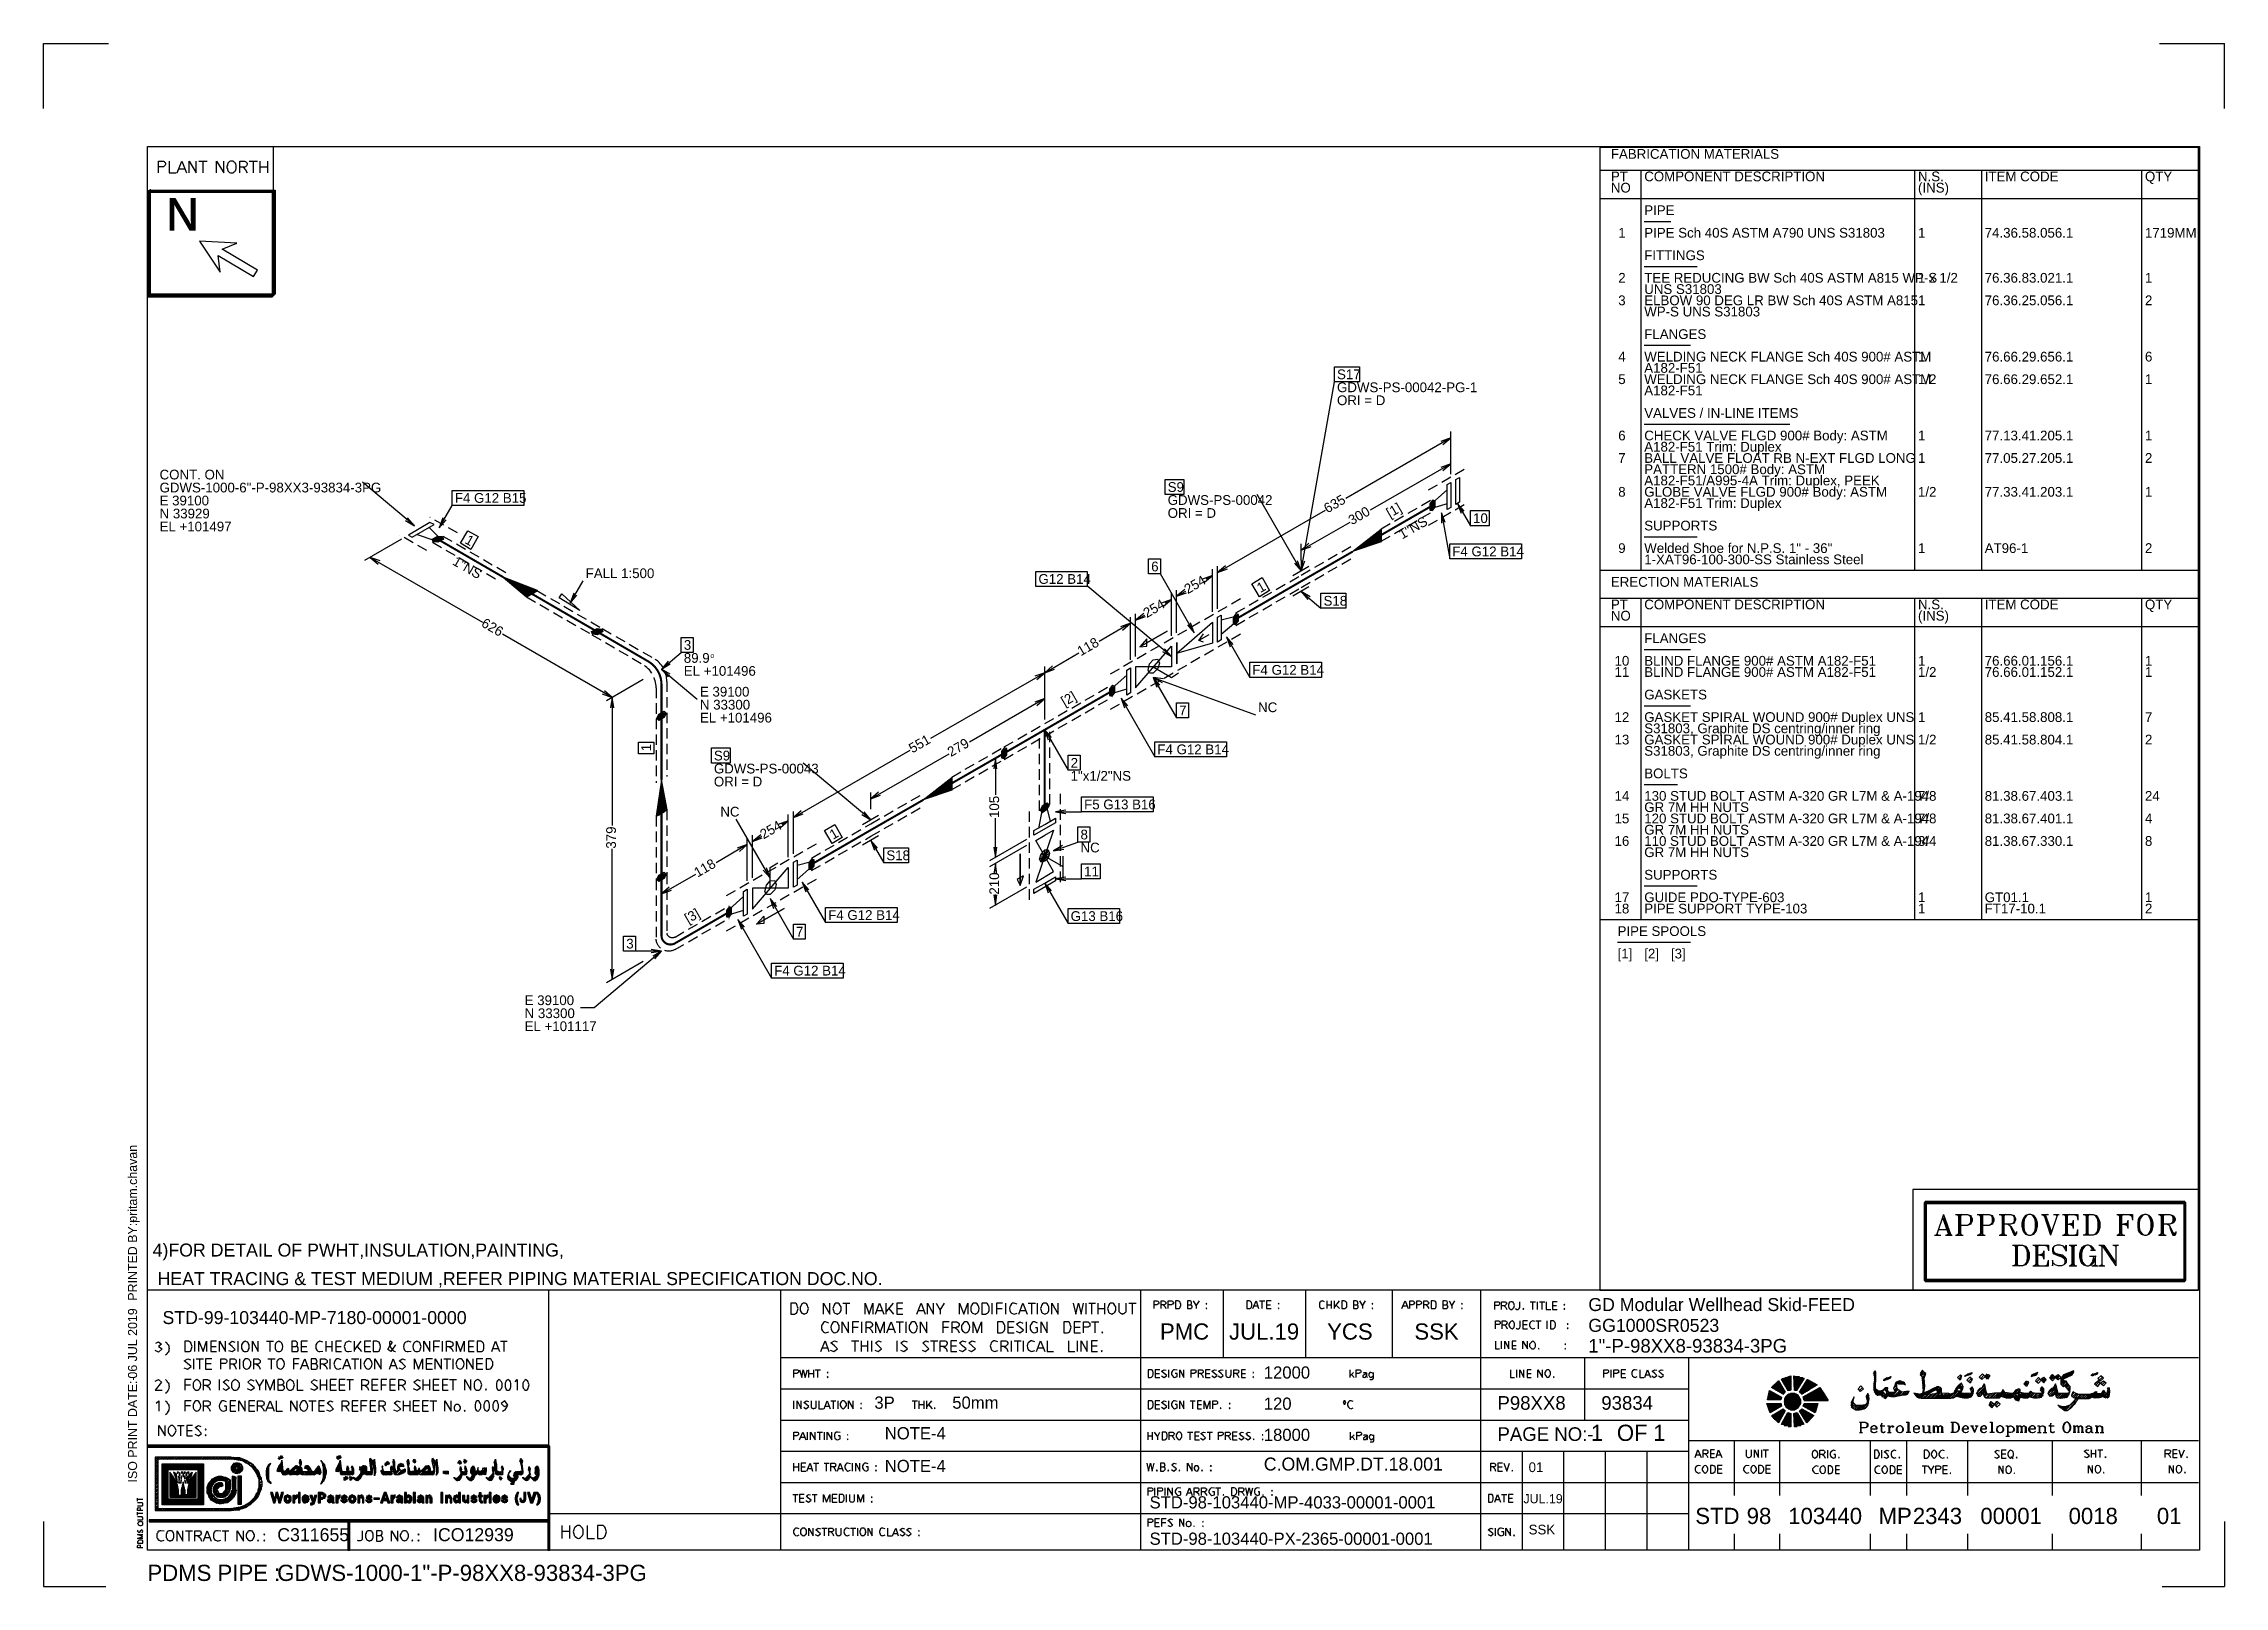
# Model space of a CAD drawing. Extents: x 0 to 420, y 0 to 297.
import ezdxf

# ---------------------------------------------------------------- set-up
doc = ezdxf.new("R2010")
doc.units = 0
doc.linetypes.add('GT110', pattern=[3, 2, -1])
doc.styles.add('HTX1', font='O8116901', dxfattribs={"width": 1.02})

msp = doc.modelspace()

# ---------------------------------------------------------------- texts
at = {"layer": 'GT_1', "style": 'HTX1', "width": 1.02}
for s, height, p in [('FABRICATION MATERIALS', 1.875, (301.84, 274.83)), ('PT', 1.875, (301.84, 270.5)), ('NO', 1.875, (301.84, 268.33)), ('COMPONENT DESCRIPTION', 1.875, (308.27, 270.5)), ('(INS)', 1.875, (360.99, 268.33)), ('N.S.', 1.875, (360.99, 270.5)), ('ITEM CODE', 1.875, (373.84, 270.5)), ('QTY', 1.875, (404.7, 270.5)), ('N', 6.25, (23.6, 261)), ('N', 6.25, (23.8, 261)), ('PIPE', 1.875, (308.27, 263.99)), ('  1', 1.875, (301.84, 259.65)), ('PIPE Sch 40S ASTM A790 UNS S31803', 1.875, (308.27, 259.65)), ('1', 1.88, (360.99, 259.65)), ('74.36.58.056.1', 1.875, (373.84, 259.65)), ('1719MM', 1.875, (404.7, 259.65)), ('FITTINGS', 1.875, (308.27, 255.32)), ('  2', 1.875, (301.84, 250.98)), ('TEE REDUCING BW Sch 40S ASTM A815 WP-S', 1.875, (308.27, 250.98)), ('1 x 1/2', 1.875, (360.99, 250.98)), ('76.36.83.021.1', 1.875, (373.84, 250.98)), ('1', 1.88, (404.7, 250.98)), ('  3', 1.875, (301.84, 246.64)), ('UNS S31803', 1.875, (308.27, 248.81)), ('ELBOW 90 DEG LR BW Sch 40S ASTM A815', 1.875, (308.27, 246.64)), ('1', 1.88, (360.99, 246.64)), ('76.36.25.056.1', 1.875, (373.84, 246.64)), ('2', 1.88, (404.7, 246.64)), ('WP-S UNS S31803', 1.875, (308.27, 244.48)), ('FLANGES', 1.875, (308.27, 240.14)), ('  4', 1.875, (301.84, 235.8)), ('WELDING NECK FLANGE Sch 40S 900# ASTM', 1.875, (308.27, 235.8)), ('A182-F51', 1.875, (308.27, 233.64)), ('1', 1.88, (360.99, 235.8)), ('76.66.29.656.1', 1.875, (373.84, 235.8)), ('6', 1.88, (404.7, 235.8)), ('S17', 1.875, (249.1, 232.4)), ('GDWS-PS-00042-PG-1', 1.875, (249.1, 229.9)), ('  5', 1.875, (301.84, 231.46)), ('WELDING NECK FLANGE Sch 40S 900# ASTM', 1.875, (308.27, 231.46)), ('A182-F51', 1.875, (308.27, 229.3)), ('1/2', 1.875, (360.99, 231.46)), ('76.66.29.652.1', 1.875, (373.84, 231.46)), ('1', 1.88, (404.7, 231.46)), ('ORI = D', 1.875, (249.1, 227.4)), ('VALVES / IN-LINE ITEMS', 1.875, (308.27, 224.96)), ('  6', 1.875, (301.84, 220.62)), ('A182-F51 Trim: Duplex', 1.875, (308.27, 218.46)), ('CHECK VALVE FLGD 900# Body: ASTM', 1.875, (308.27, 220.62)), ('1', 1.88, (360.99, 220.62)), ('77.13.41.205.1', 1.875, (373.84, 220.62)), ('1', 1.88, (404.7, 220.62)), ('CONT. ON', 1.875, (22.33, 213.1)), ('  7', 1.875, (301.84, 216.29)), ('BALL VALVE FLOAT RB N-EXT FLGD LONG', 1.875, (308.27, 216.29)), ('PATTERN 1500# Body: ASTM', 1.875, (308.27, 214.12)), ('1', 1.88, (360.99, 216.29)), ('77.05.27.205.1', 1.875, (373.84, 216.29)), ('2', 1.88, (404.7, 216.29)), ('GDWS-1000-6"-P-98XX3-93834-3PG', 1.875, (22.33, 210.6)), ('E 39100', 1.875, (22.33, 208.1)), ('F4 G12 B15', 1.875, (79.2, 208.6)), ('S9', 1.875, (216.49, 210.7)), ('GDWS-PS-00042', 1.875, (216.49, 208.2)), ('  8', 1.875, (301.84, 209.78)), ('A182-F51/A995-4A Trim: Duplex, PEEK', 1.875, (308.27, 211.96)), ('GLOBE VALVE FLGD 900# Body: ASTM', 1.875, (308.27, 209.78)), ('1/2', 1.875, (360.99, 209.78)), ('77.33.41.203.1', 1.875, (373.84, 209.78)), ('1', 1.88, (404.7, 209.78)), ('N 33929', 1.875, (22.33, 205.6)), ('ORI = D', 1.875, (216.49, 205.7)), ('10', 1.875, (275.3, 204.7)), ('A182-F51 Trim: Duplex', 1.875, (308.27, 207.62)), ('EL +101497', 1.875, (22.33, 203.1)), ('SUPPORTS', 1.875, (308.27, 203.28)), ('F4 G12 B14', 1.875, (271.3, 198.3)), ('  9', 1.875, (301.84, 198.94)), ('Welded Shoe for N.P.S. 1" - 36"', 1.875, (308.27, 198.94)), ('1-XAT96-100-300-SS Stainless Steel', 1.875, (308.27, 196.77)), ('1', 1.88, (360.99, 198.94)), ('AT96-1', 1.875, (373.84, 198.94)), ('2', 1.88, (404.7, 198.94)), ('FALL 1:500', 1.875, (104.4, 194.1)), ('G12 B14', 1.875, (191.6, 193)), ('6', 1.88, (213.31, 195.4)), ('ERECTION MATERIALS', 1.875, (301.84, 192.43)), ('S18', 1.875, (246.5, 188.8)), ('PT', 1.875, (301.84, 188.1)), ('COMPONENT DESCRIPTION', 1.875, (308.27, 188.1)), ('N.S.', 1.875, (360.99, 188.1)), ('ITEM CODE', 1.875, (373.84, 188.1)), ('QTY', 1.875, (404.7, 188.1)), ('NO', 1.875, (301.84, 185.93)), ('(INS)', 1.875, (360.99, 185.93)), ('3', 1.88, (123.3, 180.3)), ('FLANGES', 1.875, (308.27, 181.59)), ('89.9', 1.875, (123.3, 177.8)), ('EL +101496', 1.875, (123.3, 175.3)), ('o', 0.938, (128.4, 178.74)), ('F4 G12 B14', 1.875, (232.8, 175.5)), (' 10', 1.875, (301.84, 177.25)), (' 11', 1.875, (301.84, 175.09)), ('BLIND FLANGE 900# ASTM A182-F51', 1.875, (308.27, 177.25)), ('BLIND FLANGE 900# ASTM A182-F51', 1.875, (308.27, 175.09)), ('1', 1.88, (360.99, 177.25)), ('1/2', 1.875, (360.99, 175.09)), ('76.66.01.156.1', 1.875, (373.84, 177.25)), ('76.66.01.152.1', 1.875, (373.84, 175.09)), ('1', 1.88, (404.7, 177.25)), ('1', 1.88, (404.7, 175.09)), ('E 39100', 1.875, (126.4, 171.3)), ('GASKETS', 1.875, (308.27, 170.75)), ('N 33300', 1.875, (126.4, 168.8)), ('EL +101496', 1.875, (126.4, 166.3)), ('7', 1.88, (218.7, 167.7)), ('NC', 1.875, (233.9, 168.3)), (' 12', 1.875, (301.84, 166.41)), ('GASKET SPIRAL WOUND 900# Duplex UNS', 1.875, (308.27, 166.41)), ('1', 1.88, (360.99, 166.41)), ('85.41.58.808.1', 1.875, (373.84, 166.41)), ('7', 1.88, (404.7, 166.41)), (' 13', 1.875, (301.84, 162.08)), ('S31803, Graphite DS centring/inner ring', 1.875, (308.27, 164.25)), ('GASKET SPIRAL WOUND 900# Duplex UNS', 1.875, (308.27, 162.08)), ('1/2', 1.875, (360.99, 162.08)), ('85.41.58.804.1', 1.875, (373.84, 162.08)), ('2', 1.88, (404.7, 162.08)), ('S9', 1.875, (129.09, 159)), ('F4 G12 B14', 1.875, (214.5, 160.2)), ('S31803, Graphite DS centring/inner ring', 1.875, (308.27, 159.91)), ('GDWS-PS-00043', 1.875, (129.09, 156.5)), ('ORI = D', 1.875, (129.09, 154)), ('2', 1.88, (197.8, 157.6)), ('1"x1/2"NS', 1.875, (197.8, 155.1)), ('BOLTS', 1.875, (308.27, 155.57)), ('F5 G13 B16', 1.875, (200.4, 149.6)), (' 14', 1.875, (301.84, 151.24)), ('130 STUD BOLT ASTM A-320 GR L7M & A-194', 1.875, (308.27, 151.24)), ('7/8', 1.875, (360.99, 151.24)), ('81.38.67.403.1', 1.875, (373.84, 151.24)), ('24', 1.875, (404.7, 151.24)), ('NC', 1.875, (130.33, 148.2)), (' 15', 1.875, (301.84, 146.9)), ('GR 7M HH NUTS', 1.875, (308.27, 149.07)), ('120 STUD BOLT ASTM A-320 GR L7M & A-194', 1.875, (308.27, 146.9)), ('7/8', 1.875, (360.99, 146.9)), ('81.38.67.401.1', 1.875, (373.84, 146.9)), ('4', 1.88, (404.7, 146.9)), ('8', 1.88, (199.7, 143.8)), ('NC', 1.875, (199.7, 141.3)), (' 16', 1.875, (301.84, 142.56)), ('GR 7M HH NUTS', 1.875, (308.27, 144.73)), ('110 STUD BOLT ASTM A-320 GR L7M & A-194', 1.875, (308.27, 142.56)), ('3/4', 1.875, (360.99, 142.56)), ('81.38.67.330.1', 1.875, (373.84, 142.56)), ('8', 1.88, (404.7, 142.56)), ('S18', 1.875, (162.3, 139.8)), ('GR 7M HH NUTS', 1.875, (308.27, 140.4)), ('11', 1.875, (200.4, 136.7)), ('SUPPORTS', 1.875, (308.27, 136.06)), ('F4 G12 B14', 1.875, (151.1, 128.3)), (' 17', 1.875, (301.84, 131.72)), (' 18', 1.875, (301.84, 129.55)), ('GUIDE PDO-TYPE-603', 1.875, (308.27, 131.72)), ('PIPE SUPPORT TYPE-103', 1.875, (308.27, 129.55)), ('1', 1.88, (360.99, 131.72)), ('1', 1.88, (360.99, 129.55)), ('GT01.1', 1.875, (373.84, 131.72)), ('FT17-10.1', 1.875, (373.84, 129.55)), ('2', 1.88, (404.7, 129.55)), ('1', 1.88, (404.7, 131.72)), ('7', 1.88, (144.9, 125.1)), ('G13 B16', 1.875, (197.8, 128.1)), ('PIPE SPOOLS', 1.875, (303.13, 125.21)), ('3', 1.88, (112.21, 122.8)), ('[1]', 1.875, (303.13, 120.88)), ('[2]', 1.875, (308.27, 120.88)), ('[3]', 1.875, (313.41, 120.88)), ('F4 G12 B14', 1.875, (140.7, 117.6)), ('E 39100', 1.875, (92.64, 111.9)), ('N 33300', 1.875, (92.64, 109.4)), ('EL +101117', 1.875, (92.64, 106.9)), ('4)FOR DETAIL OF PWHT,INSULATION,PAINTING,', 2.5, (21, 63.5)), (' HEAT TRACING & TEST MEDIUM ,REFER PIPING MATERIAL SPECIFICATION DOC.NO.', 2.5, (21, 58)), ('GD Modular Wellhead Skid-FEED', 2.5, (297.5, 53)), ('  STD-99-103440-MP-7180-00001-0000', 2.5, (21, 50.5)), ('PMC', 3.125, (215, 47.5)), ('JUL.19', 3.125, (228.3, 47.5)), ('YCS', 3.125, (247.2, 47.5)), ('SSK', 3.125, (264, 47.5)), ('GG1000SR0523', 2.5, (297.5, 49)), ('1"-P-98XX8-93834-3PG', 2.625, (297.5, 45)), ('12000', 2.35, (235, 40)), ('3P', 2.35, (160, 34.2)), ('50mm', 2.35, (175, 34.2)), ('120', 2.35, (235, 34)), ('P98XX8', 2.625, (280, 34)), ('93834', 2.625, (300, 34)), ('NOTE-4', 2.35, (162, 28.3)), ('18000', 2.35, (235, 28)), ('PAGE NO:-', 2.625, (280, 28)), ('1', 3.12, (298, 28)), ('OF', 3.125, (303, 28)), ('1', 3.12, (310, 28)), ('NOTE-4', 2.35, (162, 22)), ('C.OM.GMP.DT.18.001', 2.5, (235, 22.3)), ('01', 1.875, (286, 22)), ('STD-98-103440-MP-4033-00001-0001', 2.35, (213, 15)), ('JUL.19', 1.75, (285, 16)), ('STD', 3.125, (318.1, 12)), ('98', 3.125, (328, 12)), ('103440', 3.125, (336, 12)), ('MP', 3.125, (353.4, 12)), ('2343', 3.125, (360, 12)), ('00001', 3.125, (373, 12)), ('0018', 3.125, (390, 12)), ('01', 3.125, (407, 12)), ('C311655', 2.5, (45, 8.7)), ('ICO12939', 2.5, (75, 8.7)), ('STD-98-103440-PX-2365-00001-0001', 2.35, (213, 8)), ('SSK', 1.875, (286, 10)), ('PDMS PIPE :', 3.125, (20, 1.04)), ('GDWS-1000-1"-P-98XX8-93834-3PG', 3.125, (45, 1.04))]:
    msp.add_text(s, height=height, dxfattribs=at).set_placement(p)
for s, height, rotation, p in [('635', 1.875, 30, (247.25, 206.54)), ('300', 1.875, 30, (251.96, 204.26)), ('[1]', 1.875, 30, (259.27, 205.65)), ('1"NS', 1.875, 30, (261.65, 201.53)), ('1', 1.88, -30, (80.97, 200.92)), ('1"NS', 1.875, -30, (78.59, 196.8)), ('254', 1.875, 30, (220.35, 190.99)), ('1', 1.88, 30, (234.34, 191.21)), ('254', 1.875, 30, (212.46, 186.39)), ('626', 1.875, -30, (84.13, 184.91)), ('118', 1.875, 30, (199.75, 179.04)), ('[2]', 1.875, 30, (196.63, 169.37)), ('551', 1.875, 30, (167.31, 160.34)), ('1', 1.88, 90, (117, 160.76)), ('279', 1.875, 30, (174.75, 159.64)), ('105', 1.875, 90, (184.02, 147.92)), ('254', 1.875, 30, (138.66, 143.79)), ('379', 1.875, 90, (110.22, 142.02)), ('1', 1.88, 30, (152.04, 143.71)), ('118', 1.875, 30, (125.95, 136.44)), ('210', 1.875, 90, (184.02, 133.17)), ('[3]', 1.875, 30, (124.13, 127.57)), ('pritam.chavan', 1.75, 90, (18, 70)), ('PRINTED BY:-', 1.75, 90, (18, 55)), ('06 JUL 2019', 1.75, 90, (18, 40)), ('ISO PRINT DATE:-', 1.75, 90, (18, 20))]:
    msp.add_text(s, height=height, rotation=rotation, dxfattribs=at).set_placement(p)

# ---------------------------------------------------------------- linework, layer by layer
at = {"layer": 'GT_1', "flags": 128}
for points in [[(0, 284.5), (0, 297)], [(0, 297), (12.5, 297)], [(407.5, 297), (420, 297)], [(420, 284.5), (420, 297)], [(20, 277.2), (415.2, 277.2)], [(20, 7), (20, 277.2)], [(44.2, 277.2), (44.2, 268.7)], [(415.2, 277.2), (415.2, 7)], [(22.1, 272.1), (22.1, 274.4), (22.9, 274.4), (23.1, 274.4), (23.2, 274.3), (23.3, 274.2), (23.4, 274.1), (23.5, 274), (23.5, 273.9), (23.5, 273.7), (23.4, 273.6), (23.3, 273.5), (23.2, 273.4), (23.1, 273.3), (22.9, 273.3), (22.1, 273.3)], [(24.2, 274.4), (24.2, 272.1), (25.5, 272.1)], [(25.7, 272.1), (26.6, 274.4), (27.5, 272.1)], [(28, 272.1), (28, 274.4), (29.4, 272.1), (29.4, 274.4)], [(29.9, 274.4), (31.5, 274.4)], [(30.7, 272.1), (30.7, 274.4)], [(33.3, 272.1), (33.3, 274.4), (34.7, 272.1), (34.7, 274.4)], [(36.2, 272.1), (36.3, 272.1), (36.5, 272.1), (36.6, 272.2), (36.7, 272.3), (36.8, 272.4), (36.9, 272.5), (37, 272.6), (37, 272.8), (37.1, 272.9), (37.1, 273.1), (37.1, 273.2), (37.1, 273.4), (37.1, 273.6), (37, 273.7), (37, 273.9), (36.9, 274), (36.8, 274.1), (36.7, 274.2), (36.6, 274.3), (36.5, 274.4), (36.3, 274.4), (36.2, 274.4), (36.1, 274.4), (36, 274.4), (35.8, 274.3), (35.7, 274.2), (35.6, 274.1), (35.5, 274), (35.5, 273.9), (35.4, 273.7), (35.4, 273.6), (35.3, 273.4), (35.3, 273.2), (35.3, 273.1), (35.4, 272.9), (35.4, 272.8), (35.5, 272.6), (35.5, 272.5), (35.6, 272.4), (35.7, 272.3), (35.8, 272.2), (36, 272.1), (36.1, 272.1), (36.2, 272.1)], [(37.8, 272.1), (37.8, 274.4), (38.6, 274.4), (38.7, 274.4), (38.9, 274.3), (39, 274.2), (39.1, 274.1), (39.2, 274), (39.2, 273.8), (39.2, 273.7), (39.1, 273.5), (39, 273.4), (38.9, 273.3), (38.7, 273.2), (38.6, 273.2), (37.8, 273.2)], [(38.4, 273.2), (38.9, 272.7), (39.2, 272.1)], [(39.6, 274.4), (41.2, 274.4)], [(40.4, 272.1), (40.4, 274.4)], [(41.7, 272.1), (41.7, 274.4)], [(41.7, 273.3), (43.1, 273.3)], [(43.1, 274.4), (43.1, 272.1)], [(415, 57), (415, 277), (299.7, 277), (299.7, 57), (415, 57)], [(44, 268.2), (44, 248.2), (20, 248.2), (20, 268.4), (44.2, 268.4), (44.2, 248.4), (20.2, 248.4), (20.2, 268.6), (44.4, 268.6), (44.4, 248.6), (20.4, 248.6), (20.4, 268.8), (44.6, 268.8), (44.6, 248.8), (20.6, 248.8), (20.6, 269)], [(26, 272.9), (27.2, 272.9)], [(299.7, 272.66), (415, 272.66)], [(307.63, 272.66), (307.63, 195.62)], [(360.34, 272.66), (360.34, 195.62)], [(373.2, 272.66), (373.2, 195.62)], [(404.06, 272.66), (404.06, 195.62)], [(20, 268.7), (44.2, 268.7)], [(299.7, 267.18), (415, 267.18)], [(313.37, 262.72), (308.27, 262.72)], [(30, 259), (34, 253), (33.6, 256.2), (40.4, 252.2), (41.2, 253.4), (34.4, 257.4), (37.2, 258.6), (30, 259)], [(318.47, 254.05), (308.27, 254.05)], [(317.2, 238.87), (308.27, 238.87)], [(242.2, 195.5), (248.6, 231.9)], [(248.6, 234.8), (253.4, 234.8), (253.4, 231.9), (248.6, 231.9), (248.6, 234.8)], [(336.32, 223.69), (308.27, 223.69)], [(271, 221.1), (250.8, 209.4)], [(269.5, 219.8), (271, 221.1), (269.1, 220.4)], [(271, 214.1), (271, 222.3)], [(271, 216.1), (255.5, 207.2)], [(269.5, 214.8), (271, 216.1), (269.1, 215.4)], [(271, 214.1), (271, 217.3)], [(71.4, 204.2), (61.4, 212.6)], [(78.7, 211), (92.5, 211), (92.5, 208.1), (78.7, 208.1), (78.7, 211)], [(216, 213.1), (219.6, 213.1), (219.6, 210.2), (216, 210.2), (216, 213.1)], [(242.2, 195.5), (233.7, 210.2)], [(270.3, 208.4), (267.5, 207.6), (267.5, 208.6), (270.3, 211.1)], [(271, 210.1), (271, 207.7), (270.3, 207.3), (270.3, 212.1), (271, 212.5), (271, 210.1)], [(272.7, 211.1), (272.7, 208.7), (272, 208.3), (272, 213.1), (272.7, 213.5), (272.7, 211.1)], [(76.2, 203.8), (78.7, 208.1)], [(226.1, 195.2), (246.9, 207.2)], [(267, 207.2), (267.5, 207.1), (268, 207.8), (268, 209), (267.5, 209.1), (267, 208.4), (267, 207.2)], [(267, 208.4), (268, 208.4)], [(267, 208.2), (268, 208.2)], [(267, 208), (268, 208)], [(267, 207.8), (268, 207.8)], [(267, 207.6), (267.86, 207.6)], [(267, 207.4), (267.71, 207.4)], [(267, 207.2), (267.57, 207.2)], [(267.14, 208.6), (268, 208.6)], [(267.29, 208.8), (268, 208.8)], [(267.43, 209), (268, 209)], [(269.9, 204.8), (269.2, 206.7), (269.2, 204.7)], [(269.2, 206.7), (270.8, 197.8)], [(273.6, 207), (272.3, 208.5), (273, 206.6)], [(272.3, 208.5), (274.8, 204.2)], [(274.8, 207.1), (278.4, 207.1), (278.4, 204.2), (274.8, 204.2), (274.8, 207.1)], [(68.9, 201.6), (61.8, 197.5)], [(69.7, 205.2), (71.4, 204.2), (70.1, 205.7)], [(73.1, 203.2), (75.2, 204.4), (74.4, 204.8), (70.3, 202.4), (71, 202), (73.1, 203.2)], [(74.2, 203.9), (76.3, 201.8), (75.4, 201.3), (71.8, 202.5)], [(75.9, 202.2), (76.8, 202.1), (77, 201.6), (75.9, 201), (75, 201.1), (74.8, 201.6), (75.9, 202.2)], [(74.8, 201.6), (77, 201.6)], [(75.17, 201.8), (76.92, 201.8)], [(75.53, 202), (76.84, 202)], [(76.9, 205.7), (76.2, 203.8), (77.5, 205.3)], [(81.7, 203.2), (83.7, 202.1), (82.3, 199.6), (80.3, 200.8), (81.7, 203.2)], [(242.2, 199.5), (251.6, 204.9)], [(257.6, 202.4), (257.6, 201.1), (252.1, 199.2), (257.6, 203.5), (257.6, 201.3), (252.6, 199.5), (257.6, 203.4), (257.6, 201.4), (253.2, 199.8), (257.6, 203.3), (257.6, 201.6), (253.7, 200.2), (257.6, 203.1), (257.6, 201.8), (254.2, 200.4), (257.6, 203), (257.6, 201.9), (254.8, 200.8), (257.6, 202.8), (257.6, 202.1), (255.2, 201), (257.6, 202.6), (257.6, 202.2), (255.8, 201.4), (257.6, 202.5), (257.6, 202.4), (252.1, 199.2)], [(318.47, 202.01), (308.27, 202.01)], [(64.8, 197.4), (62.9, 198.1), (64.4, 196.8)], [(62.9, 198.1), (84.5, 185.6)], [(74.88, 201.4), (76.63, 201.4)], [(74.96, 201.2), (76.27, 201.2)], [(212.8, 197.8), (215.1, 197.8), (215.1, 194.9), (212.8, 194.9), (212.8, 197.8)], [(240.9, 197), (242.2, 195.5), (241.5, 197.4)], [(243.7, 200.8), (242.2, 199.5), (244.1, 200.2)], [(242.2, 197.5), (242.2, 200.7)], [(242.2, 197.5), (242.2, 195.5), (242.9, 197.4)], [(270.8, 200.7), (284.6, 200.7), (284.6, 197.8), (270.8, 197.8), (270.8, 200.7)], [(94, 191.1), (95.1, 191.7), (88.5, 194.3), (93, 190.5), (95, 191.7), (89, 194), (93.1, 190.6), (94.8, 191.6), (89.6, 193.7), (93.2, 190.7), (94.7, 191.5), (90.1, 193.3), (93.4, 190.7), (94.6, 191.4), (90.6, 193.1), (93.5, 190.8), (94.4, 191.3), (91.2, 192.7), (93.7, 190.9), (94.3, 191.3), (91.6, 192.5), (93.8, 191), (94.1, 191.2), (92.2, 192.1), (93.9, 191.1), (94, 191.1), (88.5, 194.3)], [(101.4, 189.3), (103.9, 193.6)], [(191.1, 195.4), (201, 195.4), (201, 192.5), (191.1, 192.5), (191.1, 195.4)], [(221.6, 183.6), (215.1, 194.9)], [(223.6, 193.3), (225.1, 194.6), (223.2, 193.9)], [(225.1, 194.6), (223.9, 193.9)], [(225.1, 187.6), (225.1, 195.8)], [(227.6, 196.5), (226.1, 195.2), (228, 195.9)], [(226.1, 188.2), (226.1, 196.4)], [(232.7, 193), (234.7, 194.2), (236.1, 191.7), (234.2, 190.5), (232.7, 193)], [(240.6, 194.6), (243.7, 196.4)], [(240.6, 194.6), (243.7, 196.4)], [(240.6, 194.6), (243.7, 196.4)], [(299.7, 195.62), (415, 195.62)], [(103.3, 187.9), (99.3, 190.3), (99.8, 191.1), (103.3, 187.9)], [(102.1, 191.2), (101.4, 189.3), (102.7, 190.8)], [(217.2, 179), (201.1, 192.5)], [(215.7, 188.7), (217.2, 190), (215.3, 189.3)], [(217.2, 190), (216, 189.3)], [(217.2, 183), (217.2, 191.2)], [(219.8, 191.9), (218.2, 190.6), (220.1, 191.3)], [(218.2, 183.6), (218.2, 191.8)], [(218.2, 190.6), (220, 191.6)], [(243.7, 192.4), (240.6, 190.6)], [(243.7, 192.4), (240.6, 190.6)], [(243.7, 192.4), (240.6, 190.6)], [(243.9, 190.5), (242.2, 191.5), (243.5, 190)], [(242.2, 191.5), (246, 188.3)], [(246, 191.2), (250.8, 191.2), (250.8, 188.3), (246, 188.3), (246, 191.2)], [(299.7, 190.26), (415, 190.26)], [(307.63, 190.26), (307.63, 128.4)], [(360.34, 190.26), (360.34, 128.4)], [(373.2, 190.26), (373.2, 128.4)], [(404.06, 190.26), (404.06, 128.4)], [(209.3, 185.4), (203.3, 181.9)], [(207.8, 184.1), (209.3, 185.4), (207.4, 184.7)], [(209.3, 178.4), (209.3, 186.6)], [(211.9, 187.3), (210.3, 186), (212.2, 186.7)], [(210.3, 179), (210.3, 187.2)], [(210.3, 186), (212.1, 187)], [(225.1, 183.6), (225.1, 181.6), (218.2, 179.6), (218.2, 177.6), (218.3, 177.7), (218.3, 181.7), (218.2, 181.6), (218.2, 179.6), (225.1, 185.6), (225.1, 183.6)], [(220.3, 185.1), (221.6, 183.6), (220.9, 185.5)], [(226.8, 184.6), (226.8, 182.2), (226.1, 181.8), (226.1, 186.6), (226.8, 187), (226.8, 184.6)], [(226.8, 183.3), (229.6, 185.7), (229.6, 186.7), (226.8, 186)], [(229.1, 185.3), (229.6, 185.2), (230.1, 185.9), (230.1, 187.1), (229.6, 187.2), (229.1, 186.5), (229.1, 185.3)], [(229.1, 186.4), (230.1, 186.4)], [(229.1, 186.2), (230.1, 186.2)], [(229.1, 186), (230.1, 186)], [(229.1, 185.8), (230.03, 185.8)], [(229.1, 185.6), (229.89, 185.6)], [(229.1, 185.4), (229.74, 185.4)], [(229.17, 186.6), (230.1, 186.6)], [(229.31, 186.8), (230.1, 186.8)], [(229.46, 187), (230.1, 187)], [(109.5, 171.1), (88.4, 183.3)], [(106.6, 184.4), (107.5, 184.3), (107.7, 183.8), (106.6, 183.2), (105.7, 183.3), (105.5, 183.8), (106.6, 184.4)], [(105.5, 183.8), (107.7, 183.8)], [(105.58, 183.6), (107.33, 183.6)], [(105.66, 183.4), (106.97, 183.4)], [(105.87, 184), (107.62, 184)], [(106.23, 184.2), (107.54, 184.2)], [(122.8, 182.7), (125.1, 182.7), (125.1, 179.8), (122.8, 179.8), (122.8, 182.7)], [(217.2, 179), (217.2, 177), (210.3, 177), (210.3, 173), (217.2, 181), (217.2, 179)], [(216.4, 183.9), (211.1, 180.9), (212.5, 181), (212.5, 182.4), (211.1, 180.9), (216.4, 183.9)], [(223.4, 181.8), (222.5, 182.1), (223.4, 183.4)], [(224.4, 183.2), (222.5, 182.1)], [(229.1, 181.3), (227.8, 182.8), (228.5, 180.9)], [(227.8, 182.8), (232.3, 175)], [(299.7, 184.78), (415, 184.78)], [(119, 176.6), (122.8, 179.8)], [(120.3, 178.1), (119, 176.6), (120.7, 177.6)], [(120.7, 175.6), (119, 176.6), (120.3, 175.1)], [(119, 176.6), (125.9, 170.8)], [(192.8, 175.9), (199.4, 179.7)], [(194.3, 177.2), (192.8, 175.9), (194.7, 176.6)], [(192.8, 166.9), (192.8, 177.1)], [(192.8, 166.9), (192.8, 177.1)], [(209.3, 174.4), (209.3, 172), (208.6, 171.6), (208.6, 176.4), (209.3, 176.8), (209.3, 174.4)], [(213.7, 175.8), (213, 175.8), (212.7, 176.4), (213, 177.6), (213.7, 178.4), (214.6, 178.5), (214.9, 177.7), (214.6, 176.7), (213.7, 175.8)], [(213.7, 177), (217.2, 175), (218.6, 175.9)], [(215.5, 180), (217.2, 179), (215.9, 180.5)], [(232.3, 177.9), (246.1, 177.9), (246.1, 175), (232.3, 175), (232.3, 177.9)], [(317.2, 180.32), (308.27, 180.32)], [(107.6, 171.8), (109.5, 171.1), (108, 172.4)], [(115.5, 174.6), (108.4, 170.5)], [(115.5, 174.6), (108.4, 170.5)], [(192.8, 175.9), (170.8, 163.2)], [(191.3, 174.6), (192.8, 175.9), (190.9, 175.2)], [(205.3, 171.5), (205.8, 171.4), (206.3, 172.1), (206.3, 173.3), (205.8, 173.4), (205.3, 172.7), (205.3, 171.5)], [(205.3, 172.6), (206.3, 172.6)], [(205.3, 172.4), (206.3, 172.4)], [(205.37, 172.8), (206.3, 172.8)], [(205.51, 173), (206.3, 173)], [(205.66, 173.2), (206.3, 173.2)], [(208.6, 172.7), (205.8, 171.9), (205.8, 172.9), (208.6, 175.4)], [(215, 173.5), (213.7, 175), (214.4, 173.1)], [(213.7, 175), (218.2, 167.2)], [(215.7, 174.7), (213.7, 175), (215.4, 174)], [(213.7, 175), (233.4, 167.8)], [(109.8, 169.1), (109.5, 171.1), (109.2, 169.1)], [(109.5, 171.1), (109.5, 146.5)], [(119.5, 168.5), (119.9, 168.1), (119.5, 167.3), (118.5, 166.7), (118.1, 167.1), (118.5, 167.9), (119.5, 168.5)], [(118.67, 168), (119.85, 168)], [(119, 168.2), (119.8, 168.2)], [(192.8, 170.9), (178.3, 162.5)], [(191.3, 169.6), (192.8, 170.9), (190.9, 170.2)], [(192.8, 166.9), (192.8, 172.1)], [(205.3, 172.2), (206.3, 172.2)], [(205.3, 172), (206.23, 172)], [(205.3, 171.8), (206.09, 171.8)], [(205.3, 171.6), (205.94, 171.6)], [(208.8, 169.5), (207.5, 171), (208.2, 169.1)], [(207.5, 171), (214, 159.7)], [(218.2, 170.1), (220.5, 170.1), (220.5, 167.2), (218.2, 167.2), (218.2, 170.1)], [(317.2, 169.48), (308.27, 169.48)], [(118.15, 167.2), (119.33, 167.2)], [(118.2, 167), (119, 167)], [(118.25, 167.4), (119.55, 167.4)], [(118.35, 167.6), (119.65, 167.6)], [(118.45, 167.8), (119.75, 167.8)], [(191.1, 163.9), (182.2, 158.8)], [(194.1, 163.4), (192.8, 164.9), (193.5, 163)], [(192.8, 164.9), (197.3, 157.1)], [(114.6, 160.3), (114.6, 162.5), (117.5, 162.5), (117.5, 160.3), (114.6, 160.3)], [(128.6, 161.4), (132.2, 161.4), (132.2, 158.5), (128.6, 158.5), (128.6, 161.4)], [(144.4, 148), (166.9, 161)], [(159.3, 151.6), (174.4, 160.3)], [(184.5, 159.5), (185, 159.4), (185.5, 160.1), (185.5, 161.3), (185, 161.4), (184.5, 160.7), (184.5, 159.5)], [(184.5, 160.6), (185.5, 160.6)], [(184.5, 160.4), (185.5, 160.4)], [(184.5, 160.2), (185.5, 160.2)], [(184.5, 160), (185.43, 160)], [(184.5, 159.8), (185.29, 159.8)], [(184.5, 159.6), (185.14, 159.6)], [(184.57, 160.8), (185.5, 160.8)], [(184.71, 161), (185.5, 161)], [(184.86, 161.2), (185.5, 161.2)], [(197.3, 160), (199.6, 160), (199.6, 157.1), (197.3, 157.1), (197.3, 160)], [(214, 162.6), (227.8, 162.6), (227.8, 159.7), (214, 159.7), (214, 162.6)], [(159.3, 147.6), (146.3, 158.5)], [(174.9, 154.6), (174.9, 153.3), (169.4, 151.4), (174.9, 155.7), (174.9, 153.5), (169.9, 151.7), (174.9, 155.6), (174.9, 153.6), (170.5, 152), (174.9, 155.5), (174.9, 153.8), (171, 152.4), (174.9, 155.3), (174.9, 154), (171.5, 152.6), (174.9, 155.2), (174.9, 154.1), (172.1, 153), (174.9, 155), (174.9, 154.3), (172.5, 153.2), (174.9, 154.8), (174.9, 154.4), (173.1, 153.6), (174.9, 154.7), (174.9, 154.6), (169.4, 151.4)], [(183.6, 157.4), (183.3, 159.4), (183, 157.4)], [(183.3, 159.4), (183.3, 152.4)], [(119, 148.9), (120.1, 149.5), (119, 155.3), (118, 148.3), (120, 149.5), (119, 154.7), (118.1, 148.4), (119.8, 149.4), (119, 154), (118.2, 148.5), (119.7, 149.3), (119, 153.4), (118.4, 148.5), (119.6, 149.2), (119, 152.8), (118.5, 148.6), (119.4, 149.1), (119, 152.2), (118.7, 148.7), (119.3, 149.1), (119, 151.6), (118.8, 148.8), (119.1, 149), (119, 151), (118.9, 148.9), (119, 148.9), (119, 155.3)], [(160.8, 152.9), (159.3, 151.6), (161.2, 152.3)], [(159.3, 149.6), (159.3, 152.8)], [(199.9, 152), (213.7, 152), (213.7, 149.1), (199.9, 149.1), (199.9, 152)], [(314.65, 154.3), (308.27, 154.3)], [(139.9, 136.4), (133.4, 147.7)], [(141.9, 146.1), (143.4, 147.4), (141.5, 146.7)], [(143.4, 147.4), (142.2, 146.7)], [(143.4, 140.4), (143.4, 148.6)], [(145.9, 149.3), (144.4, 148), (146.3, 148.7)], [(144.4, 141), (144.4, 149.2)], [(157.6, 148.6), (159.3, 147.6), (158, 149.1)], [(157.7, 146.7), (160.8, 148.5)], [(157.7, 146.7), (160.8, 148.5)], [(183.3, 140.3), (183.3, 147.9)], [(192.8, 146.7), (194.9, 147.9), (194.9, 147), (190.7, 144.6), (190.7, 145.5), (192.8, 146.7)], [(193.9, 147.3), (193.2, 150.1), (192.3, 149.6), (191.6, 145.9)], [(193.3, 149.6), (193.7, 150.4), (193.3, 150.8), (192.3, 150.2), (191.9, 149.4), (192.3, 149), (193.3, 149.6)], [(191.9, 149.4), (192.97, 149.4)], [(192, 149.6), (193.3, 149.6)], [(192.1, 149.8), (193.4, 149.8)], [(192.1, 149.2), (192.63, 149.2)], [(192.2, 150), (193.5, 150)], [(192.3, 150.2), (193.6, 150.2)], [(192.63, 150.4), (193.7, 150.4)], [(192.97, 150.6), (193.5, 150.6)], [(196.9, 149.4), (194.9, 149.1), (196.9, 148.8)], [(194.9, 149.1), (199.9, 149.1)], [(135.5, 142.8), (129.5, 139.3)], [(134, 141.5), (135.5, 142.8), (133.6, 142.1)], [(135.5, 135.8), (135.5, 144)], [(138.1, 144.7), (136.5, 143.4), (138.4, 144.1)], [(136.5, 136.4), (136.5, 144.6)], [(136.5, 143.4), (138.3, 144.4)], [(150.4, 145.5), (152.4, 146.7), (153.8, 144.2), (151.9, 143), (150.4, 145.5)], [(160.8, 144.5), (157.7, 142.7)], [(160.8, 144.5), (157.7, 142.7)], [(160.6, 142.1), (159.3, 143.6), (160, 141.7)], [(159.3, 143.6), (161.8, 139.3)], [(189.3, 143.8), (182.2, 139.7)], [(192.8, 144.6), (194.5, 145.6), (191.1, 135.6), (194.5, 137.6), (191.1, 143.6), (192.8, 144.6)], [(194.5, 141.6), (199.2, 143.3)], [(199.2, 146.2), (201.5, 146.2), (201.5, 143.3), (199.2, 143.3), (199.2, 146.2)], [(109.5, 116.8), (109.5, 142)], [(139.9, 134.4), (139.9, 138.4), (141.4, 139.3)], [(145.1, 137.4), (145.1, 135), (144.4, 134.6), (144.4, 139.4), (145.1, 139.8), (145.1, 137.4)], [(145.1, 136.1), (147.9, 138.5), (147.9, 139.5), (145.1, 138.8)], [(147.4, 138.1), (147.9, 138), (148.4, 138.7), (148.4, 139.9), (147.9, 140), (147.4, 139.3), (147.4, 138.1)], [(147.4, 139.2), (148.4, 139.2)], [(147.4, 139), (148.4, 139)], [(147.4, 138.8), (148.4, 138.8)], [(147.4, 138.6), (148.33, 138.6)], [(147.47, 139.4), (148.4, 139.4)], [(147.61, 139.6), (148.4, 139.6)], [(147.76, 139.8), (148.4, 139.8)], [(161.8, 142.2), (166.6, 142.2), (166.6, 139.3), (161.8, 139.3), (161.8, 142.2)], [(189.3, 142.6), (182.2, 138.5)], [(183, 142.3), (183.3, 140.3), (183.6, 142.3)], [(183.6, 137.1), (183.3, 139.1), (183, 137.1)], [(183.3, 139.1), (183.3, 137.7)], [(188.1, 141), (188.1, 134.9), (188.7, 136.8), (187.5, 136.1), (188.1, 134.9), (188.1, 141)], [(193.7, 141.1), (193.5, 140.2), (192.8, 139.6), (192.1, 139.4), (191.8, 140), (192.1, 141), (192.8, 141.8), (193.5, 141.8), (193.7, 141.1), (191.8, 140)], [(191.9, 139.7), (193.5, 141.4)], [(193.5, 140.6), (191.9, 140.5)], [(192.1, 139.4), (193.5, 141.8)], [(193.5, 140.2), (192.1, 141)], [(192.8, 139.6), (192.8, 141.8)], [(192.8, 140.6), (196.3, 138.6)], [(196.2, 142.6), (194.5, 141.6), (196.5, 141.9)], [(196.3, 140.6), (196.3, 136.6)], [(199.9, 139.1), (203.5, 139.1), (203.5, 136.2), (199.9, 136.2), (199.9, 139.1)], [(119.5, 137.5), (119.9, 137.1), (119.5, 136.3), (118.5, 135.7), (118.1, 136.1), (118.5, 136.9), (119.5, 137.5)], [(118.15, 136.2), (119.33, 136.2)], [(118.2, 136), (119, 136)], [(118.25, 136.4), (119.55, 136.4)], [(118.35, 136.6), (119.65, 136.6)], [(118.45, 136.8), (119.75, 136.8)], [(118.67, 137), (119.85, 137)], [(119, 137.2), (119.8, 137.2)], [(119, 133.3), (125.6, 137.1)], [(120.5, 134.6), (119, 133.3), (120.9, 134)], [(119, 126.3), (119, 134.5)], [(143.4, 136.4), (143.4, 134.4), (136.5, 134.4), (136.5, 130.4), (143.4, 138.4), (143.4, 136.4)], [(138.6, 137.9), (139.9, 136.4), (139.2, 138.3)], [(139.9, 133.2), (139.2, 133.2), (138.9, 133.8), (139.2, 135), (139.9, 135.8), (140.8, 135.9), (141.1, 135.1), (140.8, 134.1), (139.9, 133.2)], [(147.4, 134.1), (146.1, 135.6), (146.8, 133.7)], [(146.1, 135.6), (150.6, 127.8)], [(147.4, 138.4), (148.19, 138.4)], [(147.4, 138.2), (148.04, 138.2)], [(189.3, 134.6), (182.2, 130.5)], [(192.8, 135.4), (194.9, 136.6), (194.9, 135.8), (190.7, 133.4), (190.7, 134.2), (192.8, 135.4)], [(194.1, 133.9), (192.8, 135.4), (193.5, 133.5)], [(192.8, 135.4), (197.3, 127.6)], [(196.9, 136.5), (194.9, 136.2), (196.9, 135.9)], [(194.9, 136.2), (199.9, 136.2)], [(318.47, 134.79), (308.27, 134.79)], [(131.5, 128.9), (132, 128.8), (132.5, 129.5), (132.5, 130.7), (132, 130.8), (131.5, 130.1), (131.5, 128.9)], [(131.71, 130.4), (132.5, 130.4)], [(131.86, 130.6), (132.5, 130.6)], [(134.8, 130.1), (132, 129.3), (132, 130.3), (134.8, 132.8)], [(135.5, 131.8), (135.5, 129.4), (134.8, 129), (134.8, 133.8), (135.5, 134.2), (135.5, 131.8)], [(142.6, 130.5), (137.3, 127.5), (138.7, 129), (138.7, 127.6), (137.3, 127.5), (142.6, 130.5)], [(141.2, 130.9), (139.9, 132.4), (140.6, 130.5)], [(139.9, 132.4), (144.4, 124.6)], [(150.6, 130.7), (164.4, 130.7), (164.4, 127.8), (150.6, 127.8), (150.6, 130.7)], [(183, 133.1), (183.3, 131.1), (183.6, 133.1)], [(183.3, 131.1), (183.3, 133.2)], [(197.3, 130.5), (207.2, 130.5), (207.2, 127.6), (197.3, 127.6), (197.3, 130.5)], [(131.5, 130), (132.5, 130)], [(131.5, 129.8), (132.5, 129.8)], [(131.5, 129.6), (132.5, 129.6)], [(131.5, 129.4), (132.43, 129.4)], [(131.5, 129.2), (132.29, 129.2)], [(131.5, 129), (132.14, 129)], [(131.57, 130.2), (132.5, 130.2)], [(135, 126.9), (133.7, 128.4), (134.4, 126.5)], [(133.7, 128.4), (140.2, 117.1)], [(144.4, 127.5), (146.7, 127.5), (146.7, 124.6), (144.4, 124.6), (144.4, 127.5)], [(299.7, 128.4), (415, 128.4)], [(119, 122.3), (106, 111.4), (103.4, 111.4)], [(111.7, 125.2), (114, 125.2), (114, 122.3), (111.7, 122.3), (111.7, 125.2)], [(119, 122.3), (114, 122.3)], [(117, 122), (119, 122.3), (117, 122.6)], [(117.7, 120.8), (119, 122.3), (117.3, 121.3)], [(317.15, 123.95), (303.13, 123.95)], [(115.5, 120.3), (108.4, 116.2)], [(109.2, 118.8), (109.5, 116.8), (109.8, 118.8)], [(140.2, 120), (154, 120), (154, 117.1), (140.2, 117.1), (140.2, 120)], [(415, 76.4), (360, 76.4)], [(360, 76.4), (360, 57)], [(362.4, 58.9), (362.6, 58.9), (362.6, 73.9), (362.2, 73.9), (362.2, 58.9), (362.4, 58.9), (362.4, 73.9), (362.4, 73.7), (412.4, 73.7), (412.4, 74.1), (362.4, 74.1), (362.4, 73.9), (412.4, 73.9)], [(412.4, 73.9), (412.2, 73.9), (412.2, 58.9), (412.6, 58.9), (412.6, 73.9), (412.4, 73.9), (412.4, 58.9), (412.4, 59.1), (362.4, 59.1), (362.4, 58.7), (412.4, 58.7), (412.4, 58.9), (362.4, 58.9)], [(365.9, 71.6), (364.6, 67.8)], [(365.9, 71.6), (367.3, 67.6)], [(368.2, 71.6), (370.5, 71.6), (371.1, 71.4), (371.2, 71.2), (371.4, 70.8), (371.4, 70.3), (371.2, 69.9), (371.1, 69.7), (370.5, 69.5), (369.2, 69.5)], [(368.4, 71.6), (368.8, 71.4)], [(368.6, 71.6), (368.8, 71.2)], [(368.8, 71.6), (368.8, 67.6)], [(369, 71.4), (369, 67.8)], [(369.2, 71.6), (369.2, 67.6)], [(369.4, 71.6), (369.2, 71.2)], [(369.5, 71.6), (369.2, 71.4)], [(370.5, 71.6), (370.9, 71.4), (371.1, 71), (371.1, 70.1), (370.9, 69.7), (370.5, 69.5)], [(372.4, 71.6), (374.7, 71.6), (375.3, 71.4), (375.4, 71.2), (375.6, 70.8), (375.6, 70.3), (375.4, 69.9), (375.3, 69.7), (374.7, 69.5), (373.4, 69.5)], [(372.6, 71.6), (373, 71.4)], [(372.8, 71.6), (373, 71.2)], [(373, 71.6), (373, 67.6)], [(373.2, 71.4), (373.2, 67.8)], [(373.4, 71.6), (373.4, 67.6)], [(373.5, 71.6), (373.4, 71.2)], [(373.7, 71.6), (373.4, 71.4)], [(374.7, 71.6), (375.1, 71.4), (375.3, 71), (375.3, 70.1), (375.1, 69.7), (374.7, 69.5)], [(376.6, 71.6), (378.9, 71.6), (379.5, 71.4), (379.6, 71.2), (379.8, 70.8), (379.8, 70.5), (379.6, 70.1), (379.5, 69.9), (378.9, 69.7), (377.5, 69.7)], [(376.8, 71.6), (377.2, 71.4)], [(377, 71.6), (377.2, 71.2)], [(377.2, 71.6), (377.2, 67.6)], [(377.4, 71.4), (377.4, 67.8)], [(377.5, 71.6), (377.5, 67.6)], [(377.7, 71.6), (377.5, 71.2)], [(377.9, 71.6), (377.5, 71.4)], [(378.9, 71.6), (379.3, 71.4), (379.5, 71), (379.5, 70.3), (379.3, 69.9), (378.9, 69.7)], [(382.3, 71.6), (381.7, 71.4), (381.4, 71), (381.2, 70.6), (381, 69.9), (381, 69.3), (381.2, 68.5), (381.4, 68.2), (381.7, 67.8), (382.3, 67.6), (382.7, 67.6), (383.3, 67.8), (383.6, 68.2), (383.8, 68.5), (384, 69.3), (384, 69.9), (383.8, 70.6), (383.6, 71), (383.3, 71.4), (382.7, 71.6), (382.3, 71.6)], [(382.3, 71.6), (381.9, 71.4), (381.5, 70.8), (381.4, 70.1), (381.4, 69.1), (381.5, 68.3), (381.9, 67.8), (382.3, 67.6)], [(382.7, 67.6), (383.1, 67.8), (383.5, 68.3), (383.6, 69.1), (383.6, 70.1), (383.5, 70.8), (383.1, 71.4), (382.7, 71.6)], [(384.8, 71.6), (386.1, 71.6)], [(385, 71.6), (385.4, 71.2)], [(385.2, 71.6), (386.5, 67.6)], [(385.4, 71.6), (386.5, 68.2), (386.5, 67.6)], [(385.5, 71.6), (386.7, 68.2)], [(385.7, 71.6), (385.5, 71.2)], [(385.9, 71.6), (385.5, 71.4)], [(387.8, 71.4), (386.5, 67.6)], [(387.1, 71.6), (388.2, 71.6)], [(387.5, 71.6), (387.8, 71.4)], [(388, 71.6), (387.8, 71.4)], [(388.8, 71.6), (391.8, 71.6), (391.8, 70.5)], [(389, 71.6), (389.4, 71.4)], [(389.2, 71.6), (389.4, 71.2)], [(389.4, 71.6), (389.4, 67.6)], [(389.5, 71.4), (389.5, 67.8)], [(389.7, 71.6), (389.7, 67.6)], [(389.9, 71.6), (389.7, 71.2)], [(390.1, 71.6), (389.7, 71.4)], [(390.9, 71.6), (391.8, 71.4)], [(391.3, 71.6), (391.8, 71.2)], [(391.5, 71.6), (391.8, 71)], [(391.6, 71.6), (391.8, 70.5)], [(392.8, 71.6), (394.7, 71.6), (395.3, 71.4), (395.6, 71), (395.8, 70.6), (396, 70.1), (396, 69.1), (395.8, 68.5), (395.6, 68.2), (395.3, 67.8), (394.7, 67.6), (392.8, 67.6)], [(393, 71.6), (393.4, 71.4)], [(393.2, 71.6), (393.4, 71.2)], [(393.4, 71.6), (393.4, 67.6)], [(393.5, 71.4), (393.5, 67.8)], [(393.7, 71.6), (393.7, 67.6)], [(393.9, 71.6), (393.7, 71.2)], [(394.1, 71.6), (393.7, 71.4)], [(394.7, 71.6), (395.1, 71.4), (395.5, 70.8), (395.6, 70.1), (395.6, 69.1), (395.5, 68.3), (395.1, 67.8), (394.7, 67.6)], [(399.3, 71.6), (402.3, 71.6), (402.3, 70.5)], [(399.5, 71.6), (399.8, 71.4)], [(399.6, 71.6), (399.8, 71.2)], [(399.8, 71.6), (399.8, 67.6)], [(400, 71.4), (400, 67.8)], [(400.2, 71.6), (400.2, 67.6)], [(400.4, 71.6), (400.2, 71.2)], [(400.6, 71.6), (400.2, 71.4)], [(401.4, 71.6), (402.3, 71.4)], [(401.7, 71.6), (402.3, 71.2)], [(401.9, 71.6), (402.3, 71)], [(402.1, 71.6), (402.3, 70.5)], [(404.6, 71.6), (404, 71.4), (403.6, 71), (403.4, 70.6), (403.3, 69.9), (403.3, 69.3), (403.4, 68.5), (403.6, 68.2), (404, 67.8), (404.6, 67.6), (405, 67.6), (405.5, 67.8), (405.9, 68.2), (406.1, 68.5), (406.3, 69.3), (406.3, 69.9), (406.1, 70.6), (405.9, 71), (405.5, 71.4), (405, 71.6), (404.6, 71.6)], [(404.6, 71.6), (404.2, 71.4), (403.8, 70.8), (403.6, 70.1), (403.6, 69.1), (403.8, 68.3), (404.2, 67.8), (404.6, 67.6)], [(405, 67.6), (405.4, 67.8), (405.7, 68.3), (405.9, 69.1), (405.9, 70.1), (405.7, 70.8), (405.4, 71.4), (405, 71.6)], [(407.3, 71.6), (409.5, 71.6), (410.1, 71.4), (410.3, 71.2), (410.5, 70.8), (410.5, 70.5), (410.3, 70.1), (410.1, 69.9), (409.5, 69.7), (408.2, 69.7)], [(407.5, 71.6), (407.8, 71.4)], [(407.6, 71.6), (407.8, 71.2)], [(407.8, 71.6), (407.8, 67.6)], [(408, 71.4), (408, 67.8)], [(408.2, 71.6), (408.2, 67.6)], [(408.4, 71.6), (408.2, 71.2)], [(408.6, 71.6), (408.2, 71.4)], [(409.5, 71.6), (409.9, 71.4), (410.1, 71), (410.1, 70.3), (409.9, 69.9), (409.5, 69.7)], [(364.2, 67.6), (365.4, 67.6)], [(364.6, 67.8), (364.4, 67.6)], [(364.6, 67.8), (365, 67.6)], [(365, 68.7), (366.7, 68.7)], [(365.7, 71), (366.9, 67.6)], [(365.9, 71), (367.1, 67.6)], [(366.3, 67.6), (367.6, 67.6)], [(366.9, 67.8), (366.5, 67.6)], [(366.9, 68), (366.7, 67.6)], [(367.1, 68), (367.4, 67.6)], [(368.2, 67.6), (369.7, 67.6)], [(368.8, 67.8), (368.4, 67.6)], [(368.8, 68), (368.6, 67.6)], [(369.2, 68), (369.4, 67.6)], [(369.2, 67.8), (369.5, 67.6)], [(371.1, 71.2), (371.2, 70.8), (371.2, 70.3), (371.1, 69.9)], [(372.4, 67.6), (373.9, 67.6)], [(373, 67.8), (372.6, 67.6)], [(373, 68), (372.8, 67.6)], [(373.4, 68), (373.5, 67.6)], [(373.4, 67.8), (373.7, 67.6)], [(375.3, 71.2), (375.4, 70.8), (375.4, 70.3), (375.3, 69.9)], [(376.6, 67.6), (378.1, 67.6)], [(377.2, 67.8), (376.8, 67.6)], [(377.2, 68), (377, 67.6)], [(377.5, 68), (377.7, 67.6)], [(377.5, 67.8), (377.9, 67.6)], [(378.3, 69.7), (378.7, 69.5), (378.9, 69.1), (379.3, 68), (379.5, 67.6), (379.8, 67.6), (380, 68), (380, 68.3)], [(378.7, 69.5), (378.9, 69.3), (379.5, 68.2), (379.6, 68), (379.8, 68), (380, 68.2)], [(379.3, 68.3), (379.5, 68), (379.6, 67.8), (379.8, 67.8)], [(379.5, 71.2), (379.6, 70.8), (379.6, 70.5), (379.5, 70.1)], [(381.5, 71), (381.4, 70.6), (381.2, 70.1), (381.2, 69.1), (381.4, 68.5), (381.5, 68.2)], [(383.5, 68.2), (383.6, 68.5), (383.8, 69.1), (383.8, 70.1), (383.6, 70.6), (383.5, 71)], [(388.8, 67.6), (391.8, 67.6), (391.8, 68.7)], [(389.4, 67.8), (389, 67.6)], [(389.4, 68), (389.2, 67.6)], [(389.7, 69.7), (390.9, 69.7)], [(389.7, 68), (389.9, 67.6)], [(389.7, 67.8), (390.1, 67.6)], [(390.9, 69.9), (390.1, 69.7), (390.9, 69.5)], [(390.9, 70.1), (390.5, 69.7), (390.9, 69.3)], [(390.9, 70.5), (390.7, 69.7), (390.9, 68.9)], [(390.9, 70.5), (390.9, 68.9)], [(390.9, 67.6), (391.8, 67.8)], [(391.3, 67.6), (391.8, 68)], [(391.5, 67.6), (391.8, 68.2)], [(391.6, 67.6), (391.8, 68.7)], [(393.4, 67.8), (393, 67.6)], [(393.4, 68), (393.2, 67.6)], [(393.7, 68), (393.9, 67.6)], [(393.7, 67.8), (394.1, 67.6)], [(395.5, 71), (395.6, 70.6), (395.8, 70.1), (395.8, 69.1), (395.6, 68.5), (395.5, 68.2)], [(399.3, 67.6), (400.8, 67.6)], [(399.8, 67.8), (399.5, 67.6)], [(399.8, 68), (399.6, 67.6)], [(400.2, 69.7), (401.4, 69.7)], [(400.2, 68), (400.4, 67.6)], [(400.2, 67.8), (400.6, 67.6)], [(401.4, 69.9), (400.6, 69.7), (401.4, 69.5)], [(401.4, 70.1), (401, 69.7), (401.4, 69.3)], [(401.4, 70.5), (401.2, 69.7), (401.4, 68.9)], [(401.4, 70.5), (401.4, 68.9)], [(403.8, 71), (403.6, 70.6), (403.4, 70.1), (403.4, 69.1), (403.6, 68.5), (403.8, 68.2)], [(405.7, 68.2), (405.9, 68.5), (406.1, 69.1), (406.1, 70.1), (405.9, 70.6), (405.7, 71)], [(407.3, 67.6), (408.8, 67.6)], [(407.8, 67.8), (407.5, 67.6)], [(407.8, 68), (407.6, 67.6)], [(408.2, 68), (408.4, 67.6)], [(408.2, 67.8), (408.6, 67.6)], [(409, 69.7), (409.4, 69.5), (409.5, 69.1), (409.9, 68), (410.1, 67.6), (410.5, 67.6), (410.7, 68), (410.7, 68.3)], [(409.4, 69.5), (409.5, 69.3), (410.1, 68.2), (410.3, 68), (410.5, 68), (410.7, 68.2)], [(409.9, 68.3), (410.1, 68), (410.3, 67.8), (410.5, 67.8)], [(410.1, 71.2), (410.3, 70.8), (410.3, 70.5), (410.1, 70.1)], [(379.2, 65.7), (381.1, 65.7), (381.7, 65.5), (382, 65.1), (382.2, 64.7), (382.4, 64.2), (382.4, 63.2), (382.2, 62.6), (382, 62.3), (381.7, 61.9), (381.1, 61.7), (379.2, 61.7)], [(379.4, 65.7), (379.8, 65.5)], [(379.6, 65.7), (379.8, 65.3)], [(379.8, 65.7), (379.8, 61.7)], [(379.9, 65.5), (379.9, 61.9)], [(380.1, 65.7), (380.1, 61.7)], [(380.3, 65.7), (380.1, 65.3)], [(380.5, 65.7), (380.1, 65.5)], [(381.1, 65.7), (381.5, 65.5), (381.9, 64.9), (382, 64.2), (382, 63.2), (381.9, 62.4), (381.5, 61.9), (381.1, 61.7)], [(381.9, 65.1), (382, 64.7), (382.2, 64.2), (382.2, 63.2), (382, 62.6), (381.9, 62.3)], [(383.1, 65.7), (386.1, 65.7), (386.1, 64.6)], [(383.3, 65.7), (383.7, 65.5)], [(383.5, 65.7), (383.7, 65.3)], [(383.7, 65.7), (383.7, 61.7)], [(383.8, 65.5), (383.8, 61.9)], [(384, 65.7), (384, 61.7)], [(384.2, 65.7), (384, 65.3)], [(384.4, 65.7), (384, 65.5)], [(384, 63.8), (385.2, 63.8)], [(385.2, 64), (384.4, 63.8), (385.2, 63.6)], [(385.2, 64.2), (384.8, 63.8), (385.2, 63.4)], [(385.2, 64.6), (385, 63.8), (385.2, 63)], [(385.2, 65.7), (386.1, 65.5)], [(385.2, 64.6), (385.2, 63)], [(385.6, 65.7), (386.1, 65.3)], [(385.8, 65.7), (386.1, 65.1)], [(385.9, 65.7), (386.1, 64.6)], [(389.3, 65.1), (389.5, 65.7), (389.5, 64.5), (389.3, 65.1), (389, 65.5), (388.4, 65.7), (387.8, 65.7), (387.2, 65.5), (386.9, 65.1), (386.9, 64.5), (387, 64.1), (387.6, 63.8), (388.8, 63.4), (389.1, 63.2), (389.3, 62.8), (389.3, 62.3), (389.1, 61.9)], [(387.2, 65.5), (387, 65.1), (387, 64.7), (387.2, 64.3), (387.6, 64.1), (388.8, 63.8), (389.3, 63.4), (389.5, 63), (389.5, 62.4), (389.3, 62.1), (389.1, 61.9), (388.6, 61.7), (388, 61.7), (387.4, 61.9), (387, 62.3), (386.9, 62.8), (386.9, 61.7), (387, 62.3)], [(387, 64.5), (387.2, 64.1), (387.6, 64), (388.8, 63.6), (389.1, 63.4), (389.3, 63)], [(390.1, 65.7), (391.6, 65.7)], [(390.3, 65.7), (390.6, 65.5)], [(390.4, 65.7), (390.6, 65.3)], [(390.6, 65.7), (390.6, 61.7)], [(390.8, 65.5), (390.8, 61.9)], [(391, 65.7), (391, 61.7)], [(391.2, 65.7), (391, 65.3)], [(391.4, 65.7), (391, 65.5)], [(393.5, 65.7), (392.9, 65.5), (392.5, 65.1), (392.3, 64.7), (392.1, 64), (392.1, 63.4), (392.3, 62.6), (392.5, 62.3), (392.9, 61.9), (393.5, 61.7), (393.8, 61.7), (394.4, 61.9), (394.8, 62.3), (395, 62.6), (395.2, 63.4)], [(392.7, 65.1), (392.5, 64.7), (392.3, 64.1), (392.3, 63.2), (392.5, 62.6), (392.7, 62.3)], [(393.5, 65.7), (393.1, 65.5), (392.7, 64.9), (392.5, 64.1), (392.5, 63.2), (392.7, 62.4), (393.1, 61.9), (393.5, 61.7)], [(395, 64.7), (394.8, 65.1), (394.4, 65.5), (393.8, 65.7), (393.5, 65.7)], [(394.6, 64.9), (394.2, 65.5), (393.8, 65.7)], [(393.8, 61.7), (394.2, 61.9), (394.6, 62.4), (394.8, 63.2)], [(394, 63.6), (395.3, 63.6)], [(394.2, 64.7), (395.2, 64.7)], [(394.8, 64.7), (394.6, 65.1)], [(394.6, 62.3), (394.8, 62.6), (395, 63.2)], [(394.9, 63.6), (394.7, 63.2)], [(395.1, 63.6), (394.7, 63.4)], [(395.1, 63.6), (395.1, 61.9)], [(395.8, 65.7), (396.8, 65.7)], [(396, 65.7), (396.4, 65.5)], [(396.4, 65.7), (396.4, 61.9)], [(396.4, 65.7), (399.1, 61.7)], [(396.6, 65.7), (398.9, 62.3)], [(396.8, 65.7), (399.1, 62.3)], [(398.5, 65.7), (399.6, 65.7)], [(398.7, 65.7), (399.1, 65.5)], [(399.5, 65.7), (399.1, 65.5)], [(399.1, 65.5), (399.1, 61.7)], [(379.8, 61.9), (379.4, 61.7)], [(379.8, 62.1), (379.6, 61.7)], [(380.1, 62.1), (380.3, 61.7)], [(380.1, 61.9), (380.5, 61.7)], [(383.1, 61.7), (386.1, 61.7), (386.1, 62.8)], [(383.7, 61.9), (383.3, 61.7)], [(383.7, 62.1), (383.5, 61.7)], [(384, 62.1), (384.2, 61.7)], [(384, 61.9), (384.4, 61.7)], [(385.2, 61.7), (386.1, 61.9)], [(385.6, 61.7), (386.1, 62.1)], [(385.8, 61.7), (386.1, 62.3)], [(385.9, 61.7), (386.1, 62.8)], [(390.1, 61.7), (391.6, 61.7)], [(390.6, 61.9), (390.3, 61.7)], [(390.6, 62.1), (390.4, 61.7)], [(391, 62.1), (391.2, 61.7)], [(391, 61.9), (391.4, 61.7)], [(394.5, 61.7), (395.7, 61.7)], [(395.1, 61.9), (394.7, 61.7)], [(395.1, 61.9), (395.5, 61.7)], [(395.8, 61.7), (397, 61.7)], [(396.4, 61.9), (396, 61.7)], [(396.4, 61.9), (396.8, 61.7)], [(415, 57), (20, 57)], [(97.3, 27), (97.3, 57)], [(142, 7), (142, 57)], [(211.3, 7), (211.3, 57)], [(213.9, 53.5), (213.9, 55), (214.4, 55), (214.6, 54.9), (214.7, 54.8), (214.8, 54.7), (214.8, 54.6), (214.8, 54.5), (214.7, 54.3), (214.6, 54.3), (214.4, 54.2), (213.9, 54.2)], [(215.2, 53.5), (215.2, 55), (215.7, 55), (215.9, 54.9), (216, 54.8), (216.1, 54.7), (216.1, 54.6), (216.1, 54.4), (216, 54.3), (215.9, 54.2), (215.7, 54.2), (215.2, 54.2)], [(216.6, 53.5), (216.6, 55), (217.2, 55), (217.4, 54.9), (217.5, 54.8), (217.6, 54.7), (217.6, 54.6), (217.6, 54.5), (217.5, 54.3), (217.4, 54.3), (217.2, 54.2), (216.6, 54.2)], [(218.5, 53.5), (218.6, 53.5), (218.7, 53.5), (218.8, 53.6), (218.9, 53.7), (218.9, 53.9), (219, 54), (219, 54.2), (219, 54.4), (218.9, 54.5), (218.9, 54.7), (218.8, 54.8), (218.7, 54.9), (218.6, 54.9), (218.5, 55), (218, 55), (218, 53.5), (218.5, 53.5)], [(220.3, 54.2), (220.9, 54.2), (221.1, 54.4), (221.1, 54.6), (221, 54.9), (220.8, 55), (220.3, 55), (220.3, 53.5), (220.9, 53.5), (221, 53.5), (221.1, 53.6), (221.2, 53.7), (221.2, 53.8), (221.2, 54), (221.1, 54.1), (221, 54.2), (220.9, 54.2)], [(221.4, 55), (222, 54), (222, 53.5)], [(222, 54), (222.6, 55)], [(227.2, 57), (227.2, 44)], [(232.2, 53.5), (232.3, 53.5), (232.4, 53.5), (232.5, 53.6), (232.6, 53.7), (232.6, 53.9), (232.7, 54), (232.7, 54.2), (232.7, 54.4), (232.6, 54.5), (232.6, 54.7), (232.5, 54.8), (232.4, 54.9), (232.3, 54.9), (232.2, 55), (231.7, 55), (231.7, 53.5), (232.2, 53.5)], [(232.9, 53.5), (233.5, 55), (234, 53.5)], [(234.2, 55), (235.2, 55)], [(234.7, 53.5), (234.7, 55)], [(236.4, 55), (235.5, 55), (235.5, 53.5), (236.4, 53.5)], [(243, 57), (243, 44)], [(246.7, 54.8), (246.3, 55), (246.2, 54.9), (246, 54.9), (245.9, 54.8), (245.8, 54.7), (245.7, 54.5), (245.7, 54.4), (245.7, 54.2), (245.7, 54), (245.7, 53.9), (245.8, 53.7), (245.9, 53.6), (246, 53.5), (246.2, 53.5), (246.3, 53.5), (246.7, 53.6)], [(247.2, 53.5), (247.2, 55)], [(248, 55), (248, 53.5)], [(248.6, 53.5), (248.6, 55)], [(249.5, 55), (248.6, 53.8)], [(250.5, 53.5), (250.6, 53.5), (250.7, 53.5), (250.8, 53.6), (250.9, 53.7), (251, 53.9), (251, 54), (251, 54.2), (251, 54.4), (251, 54.5), (250.9, 54.7), (250.8, 54.8), (250.7, 54.9), (250.6, 54.9), (250.5, 55), (250, 55), (250, 53.5), (250.5, 53.5)], [(252.3, 54.2), (252.9, 54.2), (253.1, 54.4), (253.2, 54.6), (253, 54.9), (252.8, 55), (252.3, 55), (252.3, 53.5), (252.9, 53.5), (253, 53.5), (253.1, 53.6), (253.2, 53.7), (253.2, 53.8), (253.2, 54), (253.1, 54.1), (253, 54.2), (252.9, 54.2)], [(253.4, 55), (254, 54), (254, 53.5)], [(254, 54), (254.6, 55)], [(259.7, 57), (259.7, 44)], [(261.6, 53.5), (262.2, 55), (262.8, 53.5)], [(263.1, 53.5), (263.1, 55), (263.7, 55), (263.8, 54.9), (263.9, 54.8), (264, 54.7), (264, 54.6), (264, 54.5), (263.9, 54.3), (263.8, 54.3), (263.7, 54.2), (263.1, 54.2)], [(264.5, 53.5), (264.5, 55), (265, 55), (265.2, 54.9), (265.3, 54.8), (265.4, 54.7), (265.4, 54.6), (265.4, 54.5), (265.3, 54.3), (265.2, 54.3), (265, 54.2), (264.5, 54.2)], [(265.8, 53.5), (265.8, 55), (266.3, 55), (266.4, 55), (266.5, 54.9), (266.6, 54.8), (266.7, 54.7), (266.8, 54.6), (266.7, 54.4), (266.6, 54.3), (266.5, 54.2), (266.3, 54.2), (265.8, 54.2)], [(267.7, 53.5), (267.9, 53.5), (268, 53.5), (268.1, 53.6), (268.1, 53.7), (268.2, 53.9), (268.2, 54), (268.2, 54.2), (268.2, 54.4), (268.2, 54.5), (268.1, 54.7), (268.1, 54.8), (268, 54.9), (267.9, 54.9), (267.7, 55), (267.2, 55), (267.2, 53.5), (267.7, 53.5)], [(269.5, 54.2), (270.1, 54.2), (270.3, 54.4), (270.4, 54.6), (270.3, 54.9), (270, 55), (269.5, 55), (269.5, 53.5), (270.1, 53.5), (270.2, 53.5), (270.4, 53.6), (270.4, 53.7), (270.5, 53.8), (270.4, 54), (270.4, 54.1), (270.2, 54.2), (270.1, 54.2)], [(270.7, 55), (271.2, 54), (271.2, 53.5)], [(271.2, 54), (271.8, 55)], [(276.8, 7), (276.8, 57)], [(279.5, 53.3), (279.5, 54.8), (280, 54.8), (280.2, 54.8), (280.3, 54.7), (280.4, 54.6), (280.4, 54.5), (280.4, 54.3), (280.3, 54.2), (280.2, 54.1), (280, 54.1), (279.5, 54.1)], [(280.8, 53.3), (280.8, 54.8), (281.4, 54.8), (281.5, 54.8), (281.6, 54.7), (281.7, 54.6), (281.8, 54.4), (281.7, 54.3), (281.6, 54.2), (281.5, 54.1), (281.4, 54), (280.8, 54)], [(282.7, 53.3), (282.8, 53.3), (282.9, 53.4), (283, 53.5), (283.1, 53.6), (283.2, 53.7), (283.2, 53.9), (283.3, 54.1), (283.2, 54.2), (283.2, 54.4), (283.1, 54.5), (283, 54.7), (282.9, 54.7), (282.8, 54.8), (282.7, 54.8), (282.6, 54.8), (282.4, 54.7), (282.3, 54.7), (282.2, 54.5), (282.2, 54.4), (282.1, 54.2), (282.1, 54.1), (282.1, 53.9), (282.2, 53.7), (282.2, 53.6), (282.3, 53.5), (282.4, 53.4), (282.6, 53.3), (282.7, 53.3)], [(283.5, 53.5), (283.7, 53.3), (284, 53.3), (284.2, 53.5), (284.3, 53.7), (284.3, 54.8)], [(286.3, 54.8), (287.3, 54.8)], [(286.8, 53.3), (286.8, 54.8)], [(287.7, 53.3), (287.7, 54.8)], [(288.1, 54.8), (289.1, 54.8)], [(288.6, 53.3), (288.6, 54.8)], [(289.4, 54.8), (289.4, 53.3), (290.3, 53.3)], [(291.5, 54.8), (290.6, 54.8), (290.6, 53.3), (291.5, 53.3)], [(144.6, 52.4), (144.8, 52.5), (145, 52.6), (145.1, 52.8), (145.2, 53.1), (145.3, 53.5), (145.2, 53.8), (145.1, 54.1), (145, 54.4), (144.8, 54.5), (144.6, 54.5), (143.9, 54.5), (143.9, 52.4), (144.6, 52.4)], [(146.5, 52.4), (146.7, 52.5), (146.9, 52.6), (147.1, 52.8), (147.2, 53.1), (147.3, 53.5), (147.2, 53.8), (147.1, 54.1), (146.9, 54.4), (146.7, 54.5), (146.5, 54.5), (146.3, 54.5), (146, 54.4), (145.9, 54.1), (145.7, 53.8), (145.7, 53.5), (145.7, 53.1), (145.9, 52.8), (146, 52.6), (146.3, 52.5), (146.5, 52.4)], [(151.2, 50.7), (150.6, 50.9), (150.4, 50.9), (150.2, 50.8), (150, 50.5), (149.8, 50.2), (149.8, 49.9), (149.8, 49.5), (150, 49.2), (150.2, 49), (150.4, 48.9), (150.6, 48.8), (151.2, 49)], [(150.2, 52.4), (150.2, 54.5), (151.4, 52.4), (151.4, 54.5)], [(152.4, 48.8), (152.6, 48.9), (152.9, 49), (153, 49.2), (153.2, 49.5), (153.2, 49.9), (153.2, 50.2), (153, 50.5), (152.9, 50.8), (152.6, 50.9), (152.4, 50.9), (152.2, 50.9), (152, 50.8), (151.8, 50.5), (151.7, 50.2), (151.6, 49.9), (151.7, 49.5), (151.8, 49.2), (152, 49), (152.2, 48.9), (152.4, 48.8)], [(152.8, 52.4), (153, 52.5), (153.2, 52.6), (153.4, 52.8), (153.6, 53.1), (153.6, 53.5), (153.6, 53.8), (153.4, 54.1), (153.2, 54.4), (153, 54.5), (152.8, 54.5), (152.6, 54.5), (152.4, 54.4), (152.2, 54.1), (152.1, 53.8), (152, 53.5), (152.1, 53.1), (152.2, 52.8), (152.4, 52.6), (152.6, 52.5), (152.8, 52.4)], [(153.8, 48.8), (153.8, 50.9), (155, 48.8), (155, 50.9)], [(153.9, 54.5), (155.3, 54.5)], [(154.6, 52.4), (154.6, 54.5)], [(157, 50.9), (155.8, 50.9), (155.8, 48.8)], [(157.6, 48.8), (157.6, 50.9)], [(158.2, 52.4), (158.2, 54.5), (159, 52.4), (159.7, 54.5), (159.7, 52.4)], [(158.4, 48.8), (158.4, 50.9), (159.1, 50.9), (159.3, 50.9), (159.4, 50.8), (159.6, 50.7), (159.6, 50.5), (159.7, 50.4), (159.6, 50.2), (159.6, 50.1), (159.4, 49.9), (159.3, 49.9), (159.1, 49.8), (158.4, 49.8)], [(160.2, 52.4), (161, 54.5), (161.8, 52.4)], [(160.3, 48.8), (160.3, 50.9), (161.1, 48.8), (161.9, 50.9), (161.9, 48.8)], [(160.5, 53.1), (161.6, 53.1)], [(162.3, 52.4), (162.3, 54.5)], [(163.6, 54.5), (162.3, 52.9)], [(162.4, 48.8), (163.2, 50.9), (164, 48.8)], [(162.8, 53.5), (163.7, 52.4)], [(164.2, 50.9), (165.6, 50.9)], [(165.5, 54.5), (164.3, 54.5), (164.3, 52.4), (165.5, 52.4)], [(164.3, 53.5), (165.4, 53.5)], [(164.9, 48.8), (164.9, 50.9)], [(166.1, 48.8), (166.1, 50.9)], [(167.5, 48.8), (167.7, 48.9), (167.9, 49), (168.1, 49.2), (168.2, 49.5), (168.3, 49.9), (168.2, 50.2), (168.1, 50.5), (167.9, 50.8), (167.7, 50.9), (167.5, 50.9), (167.3, 50.9), (167.1, 50.8), (166.9, 50.5), (166.7, 50.2), (166.7, 49.9), (166.7, 49.5), (166.9, 49.2), (167.1, 49), (167.3, 48.9), (167.5, 48.8)], [(168.2, 52.4), (169, 54.5), (169.8, 52.4)], [(168.4, 53.1), (169.5, 53.1)], [(168.9, 48.8), (168.9, 50.9), (170.1, 48.8), (170.1, 50.9)], [(170.2, 52.4), (170.2, 54.5), (171.4, 52.4), (171.4, 54.5)], [(171.9, 54.5), (172.7, 53.2), (172.7, 52.4)], [(172.7, 53.2), (173.5, 54.5)], [(174.4, 50.9), (173.2, 50.9), (173.2, 48.8)], [(175, 48.8), (175, 50.9), (175.7, 50.9), (175.9, 50.9), (176.1, 50.8), (176.2, 50.7), (176.3, 50.5), (176.3, 50.4), (176.3, 50.2), (176.2, 50.1), (176.1, 49.9), (175.9, 49.9), (175.7, 49.8), (175, 49.8)], [(176.4, 52.4), (176.4, 54.5), (177.2, 52.4), (178, 54.5), (178, 52.4)], [(177.6, 48.8), (177.8, 48.9), (178, 49), (178.2, 49.2), (178.3, 49.5), (178.4, 49.9), (178.3, 50.2), (178.2, 50.5), (178, 50.8), (177.8, 50.9), (177.6, 50.9), (177.4, 50.9), (177.2, 50.8), (177, 50.5), (176.8, 50.2), (176.8, 49.9), (176.8, 49.5), (177, 49.2), (177.2, 49), (177.4, 48.9), (177.6, 48.8)], [(179.4, 52.4), (179.6, 52.5), (179.8, 52.6), (180, 52.8), (180.1, 53.1), (180.2, 53.5), (180.1, 53.8), (180, 54.1), (179.8, 54.4), (179.6, 54.5), (179.4, 54.5), (179.1, 54.5), (178.9, 54.4), (178.7, 54.1), (178.6, 53.8), (178.6, 53.5), (178.6, 53.1), (178.7, 52.8), (178.9, 52.6), (179.1, 52.5), (179.4, 52.4)], [(179, 48.8), (179, 50.9), (179.8, 48.8), (180.6, 50.9), (180.6, 48.8)], [(181.4, 52.4), (181.6, 52.5), (181.8, 52.6), (182, 52.8), (182.1, 53.1), (182.1, 53.5), (182.1, 53.8), (182, 54.1), (181.8, 54.4), (181.6, 54.5), (181.4, 54.5), (180.7, 54.5), (180.7, 52.4), (181.4, 52.4)], [(182.7, 52.4), (182.7, 54.5)], [(184.7, 54.5), (183.5, 54.5), (183.5, 52.4)], [(183.5, 53.5), (184.6, 53.5)], [(184.4, 48.8), (184.6, 48.9), (184.8, 49), (185, 49.2), (185.1, 49.5), (185.1, 49.9), (185.1, 50.2), (185, 50.5), (184.8, 50.8), (184.6, 50.9), (184.4, 50.9), (183.7, 50.9), (183.7, 48.8), (184.4, 48.8)], [(185.3, 52.4), (185.3, 54.5)], [(186.9, 50.9), (185.7, 50.9), (185.7, 48.8), (186.9, 48.8)], [(187.5, 54.3), (186.9, 54.5), (186.6, 54.5), (186.4, 54.4), (186.2, 54.1), (186.1, 53.8), (186, 53.5), (186.1, 53.1), (186.2, 52.8), (186.4, 52.6), (186.6, 52.5), (186.9, 52.4), (187.5, 52.6)], [(187.3, 49.1), (188, 48.8), (188.7, 49.3), (188, 49.9), (187.4, 50.5), (188, 50.9), (188.6, 50.7)], [(187.8, 52.4), (188.6, 54.5), (189.4, 52.4)], [(188, 53.1), (189.1, 53.1)], [(189.3, 48.8), (189.3, 50.9)], [(189.6, 54.5), (191, 54.5)], [(191.4, 50.7), (190.9, 50.9), (190.6, 50.9), (190.4, 50.8), (190.2, 50.5), (190, 50.2), (190, 49.9), (190, 49.5), (190.2, 49.2), (190.4, 49), (190.6, 48.9), (190.9, 48.8), (191.4, 49), (191.4, 49.8), (191, 49.8)], [(190.3, 52.4), (190.3, 54.5)], [(191.4, 52.4), (191.4, 54.5)], [(192.8, 52.4), (193.1, 52.5), (193.3, 52.6), (193.5, 52.8), (193.6, 53.1), (193.6, 53.5), (193.6, 53.8), (193.5, 54.1), (193.3, 54.4), (193.1, 54.5), (192.8, 54.5), (192.6, 54.5), (192.4, 54.4), (192.2, 54.1), (192.1, 53.8), (192, 53.5), (192.1, 53.1), (192.2, 52.8), (192.4, 52.6), (192.6, 52.5), (192.8, 52.4)], [(192.1, 48.8), (192.1, 50.9), (193.3, 48.8), (193.3, 50.9)], [(194.2, 52.4), (194.2, 54.5), (195.4, 52.4), (195.4, 54.5)], [(197.2, 48.8), (197.4, 48.9), (197.6, 49), (197.7, 49.2), (197.8, 49.5), (197.9, 49.9), (197.8, 50.2), (197.7, 50.5), (197.6, 50.8), (197.4, 50.9), (197.2, 50.9), (196.5, 50.9), (196.5, 48.8), (197.2, 48.8)], [(198.3, 54.5), (198.8, 52.4), (199.3, 54.5), (199.8, 52.4), (200.3, 54.5)], [(199.7, 50.9), (198.5, 50.9), (198.5, 48.8), (199.7, 48.8)], [(200.3, 48.8), (200.3, 50.9), (201, 50.9), (201.1, 50.9), (201.2, 50.9), (201.3, 50.8), (201.5, 50.7), (201.5, 50.6), (201.5, 50.4), (201.5, 50.3), (201.5, 50.1), (201.3, 50), (201.2, 49.9), (201, 49.9), (200.3, 49.9)], [(200.8, 52.4), (200.8, 54.5)], [(201.3, 54.5), (202.6, 54.5)], [(201.8, 50.9), (203.2, 50.9)], [(201.9, 52.4), (201.9, 54.5)], [(202.5, 48.8), (202.5, 50.9)], [(203.1, 52.4), (203.1, 54.5)], [(203.1, 53.5), (204.3, 53.5)], [(204.3, 54.5), (204.3, 52.4)], [(205.7, 52.4), (205.9, 52.5), (206.1, 52.6), (206.3, 52.8), (206.5, 53.1), (206.5, 53.5), (206.5, 53.8), (206.3, 54.1), (206.1, 54.4), (205.9, 54.5), (205.7, 54.5), (205.5, 54.5), (205.3, 54.4), (205.1, 54.1), (205, 53.8), (204.9, 53.5), (205, 53.1), (205.1, 52.8), (205.3, 52.6), (205.5, 52.5), (205.7, 52.4)], [(207.1, 54.5), (207.1, 53), (207.1, 52.9), (207.2, 52.8), (207.3, 52.7), (207.4, 52.6), (207.5, 52.5), (207.6, 52.5), (207.8, 52.4), (207.9, 52.5), (208.1, 52.5), (208.2, 52.6), (208.3, 52.7), (208.4, 52.8), (208.5, 52.9), (208.5, 53), (208.5, 54.5)], [(209, 54.5), (210.4, 54.5)], [(209.7, 52.4), (209.7, 54.5)], [(215.6, 54.2), (216, 53.8), (216.1, 53.5)], [(223.9, 54.3), (224, 54.4), (223.9, 54.5), (223.9, 54.4), (223.9, 54.3)], [(223.9, 53.5), (224, 53.5), (223.9, 53.6), (223.9, 53.5)], [(233.1, 54), (233.8, 54)], [(235.5, 54.2), (236.3, 54.2)], [(237.8, 54.3), (237.9, 54.4), (237.8, 54.5), (237.8, 54.4), (237.8, 54.3)], [(237.8, 53.5), (237.9, 53.5), (237.8, 53.6), (237.8, 53.5)], [(247.2, 54.2), (248, 54.2)], [(248.9, 54.2), (249.6, 53.5)], [(255.9, 54.3), (256, 54.4), (255.9, 54.5), (255.9, 54.4), (255.9, 54.3)], [(255.9, 53.5), (256, 53.5), (255.9, 53.6), (255.9, 53.5)], [(261.8, 54), (262.6, 54)], [(266.3, 54.2), (266.6, 53.8), (266.8, 53.5)], [(273.2, 54.3), (273.2, 54.4), (273.2, 54.5), (273.1, 54.4), (273.2, 54.3)], [(273.2, 53.5), (273.2, 53.6), (273.1, 53.5), (273.2, 53.5)], [(279.6, 49.6), (279.6, 51.1), (280.1, 51.1), (280.3, 51.1), (280.4, 51), (280.5, 50.9), (280.5, 50.7), (280.5, 50.6), (280.4, 50.5), (280.3, 50.4), (280.1, 50.4), (279.6, 50.4)], [(280.9, 49.6), (280.9, 51.1), (281.4, 51.1), (281.6, 51.1), (281.7, 51), (281.8, 50.9), (281.9, 50.7), (281.8, 50.6), (281.7, 50.4), (281.6, 50.3), (281.4, 50.3), (280.9, 50.3)], [(281.3, 54), (281.6, 53.7), (281.8, 53.3)], [(282.8, 49.6), (283, 49.7), (283.2, 49.9), (283.3, 50.2), (283.3, 50.5), (283.2, 50.8), (283, 51), (282.8, 51.1), (282.6, 51), (282.4, 50.8), (282.2, 50.5), (282.2, 50.2), (282.4, 49.9), (282.6, 49.7), (282.8, 49.6)], [(283.6, 49.7), (283.8, 49.6), (284.1, 49.6), (284.3, 49.8), (284.4, 50), (284.4, 51.1)], [(285, 53.3), (285.1, 53.4), (285, 53.5), (284.9, 53.4), (285, 53.3)], [(285.8, 51.1), (284.9, 51.1), (284.9, 49.6), (285.8, 49.6)], [(284.9, 50.4), (285.7, 50.4)], [(287.2, 51), (286.8, 51.1), (286.5, 51), (286.3, 50.8), (286.2, 50.5), (286.2, 50.2), (286.3, 49.9), (286.5, 49.7), (286.8, 49.6), (287.2, 49.7)], [(287.4, 51.1), (288.4, 51.1)], [(287.9, 49.6), (287.9, 51.1)], [(289.6, 49.6), (289.6, 51.1)], [(290.7, 49.6), (290.9, 49.7), (291.1, 49.9), (291.2, 50.2), (291.2, 50.5), (291.1, 50.8), (290.9, 51), (290.7, 51.1), (290.2, 51.1), (290.2, 49.6), (290.7, 49.6)], [(290.6, 54.1), (291.4, 54.1)], [(292.9, 54.2), (293, 54.2), (292.9, 54.3), (292.8, 54.2), (292.9, 54.2)], [(292.9, 53.3), (293, 53.4), (292.9, 53.5), (292.8, 53.4), (292.9, 53.3)], [(293.5, 50.5), (293.6, 50.5), (293.5, 50.6), (293.4, 50.5), (293.5, 50.5)], [(21.6, 46.8), (22.1, 47.1), (22.7, 46.6), (22.1, 46.2), (22.8, 45.7), (22.1, 45.1), (21.5, 45.4)], [(23.5, 47.1), (23.7, 46.9), (23.8, 46.7), (24, 46.5), (24.1, 46.3), (24.1, 46), (24.2, 45.8), (24.1, 45.6), (24.1, 45.3), (24, 45.1), (23.8, 44.9), (23.7, 44.7), (23.5, 44.5)], [(27.9, 45.2), (28.1, 45.2), (28.3, 45.3), (28.4, 45.5), (28.5, 45.8), (28.6, 46.2), (28.5, 46.5), (28.4, 46.8), (28.3, 47), (28.1, 47.1), (27.9, 47.2), (27.2, 47.2), (27.2, 45.2), (27.9, 45.2)], [(29.1, 45.2), (29.1, 47.2)], [(29.9, 45.2), (29.9, 47.2), (30.7, 45.2), (31.4, 47.2), (31.4, 45.2)], [(33.3, 47.2), (32.2, 47.2), (32.2, 45.2), (33.3, 45.2)], [(32.2, 46.2), (33.2, 46.2)], [(33.9, 45.2), (33.9, 47.2), (35, 45.2), (35, 47.2)], [(35.6, 45.4), (36.3, 45.2), (36.9, 45.6), (36.3, 46.2), (35.7, 46.7), (36.3, 47.2), (36.8, 47)], [(37.5, 45.2), (37.5, 47.2)], [(38.8, 45.2), (39.1, 45.2), (39.3, 45.3), (39.4, 45.5), (39.6, 45.8), (39.6, 46.2), (39.6, 46.5), (39.4, 46.8), (39.3, 47), (39.1, 47.1), (38.8, 47.2), (38.6, 47.1), (38.4, 47), (38.3, 46.8), (38.1, 46.5), (38.1, 46.2), (38.1, 45.8), (38.3, 45.5), (38.4, 45.3), (38.6, 45.2), (38.8, 45.2)], [(40.2, 45.2), (40.2, 47.2), (41.3, 45.2), (41.3, 47.2)], [(42.9, 47.2), (44.3, 47.2)], [(43.6, 45.2), (43.6, 47.2)], [(45.3, 45.2), (45.5, 45.2), (45.7, 45.3), (45.9, 45.5), (46, 45.8), (46.1, 46.2), (46, 46.5), (45.9, 46.8), (45.7, 47), (45.5, 47.1), (45.3, 47.2), (45.1, 47.1), (44.9, 47), (44.7, 46.8), (44.6, 46.5), (44.6, 46.2), (44.6, 45.8), (44.7, 45.5), (44.9, 45.3), (45.1, 45.2), (45.3, 45.2)], [(47.8, 46.2), (48.6, 46.2), (48.8, 46.3), (48.9, 46.6), (48.9, 46.9), (48.7, 47.1), (48.5, 47.2), (47.8, 47.2), (47.8, 45.2), (48.6, 45.2), (48.7, 45.2), (48.9, 45.2), (49, 45.4), (49, 45.5), (49, 45.6), (49, 45.8), (49, 45.9), (48.9, 46.1), (48.7, 46.2), (48.6, 46.2)], [(50.8, 47.2), (49.6, 47.2), (49.6, 45.2), (50.8, 45.2)], [(49.6, 46.2), (50.7, 46.2)], [(53.8, 47), (53.2, 47.2), (53, 47.1), (52.8, 47), (52.6, 46.8), (52.4, 46.5), (52.4, 46.2), (52.4, 45.8), (52.6, 45.5), (52.8, 45.3), (53, 45.2), (53.2, 45.2), (53.8, 45.3)], [(54.4, 45.2), (54.4, 47.2)], [(54.4, 46.2), (55.5, 46.2)], [(55.5, 47.2), (55.5, 45.2)], [(57.4, 47.2), (56.3, 47.2), (56.3, 45.2), (57.4, 45.2)], [(56.3, 46.2), (57.3, 46.2)], [(59.3, 47), (58.8, 47.2), (58.5, 47.1), (58.3, 47), (58.1, 46.8), (58, 46.5), (57.9, 46.2), (58, 45.8), (58.1, 45.5), (58.3, 45.3), (58.5, 45.2), (58.8, 45.2), (59.3, 45.3)], [(59.9, 45.2), (59.9, 47.2)], [(61.1, 47.2), (59.9, 45.6)], [(60.4, 46.2), (61.2, 45.2)], [(63, 47.2), (61.8, 47.2), (61.8, 45.2), (63, 45.2)], [(61.8, 46.2), (62.9, 46.2)], [(64.2, 45.2), (64.4, 45.2), (64.6, 45.3), (64.7, 45.5), (64.8, 45.8), (64.9, 46.2), (64.8, 46.5), (64.7, 46.8), (64.6, 47), (64.4, 47.1), (64.2, 47.2), (63.5, 47.2), (63.5, 45.2), (64.2, 45.2)], [(67.8, 46.5), (66.9, 45.2), (66.3, 45.6), (66.7, 46.3), (67.1, 46.9), (67.1, 47), (67, 47.1), (66.9, 47.2), (66.7, 47.1), (66.6, 47), (66.6, 46.9), (66.6, 46.7), (66.7, 46.4), (66.8, 46.1), (66.9, 45.9), (67.1, 45.6), (67.3, 45.4), (67.5, 45.3), (67.7, 45.2), (67.8, 45.2)], [(70.8, 47), (70.2, 47.2), (70, 47.1), (69.7, 47), (69.5, 46.8), (69.4, 46.5), (69.3, 46.2), (69.4, 45.8), (69.5, 45.5), (69.7, 45.3), (70, 45.2), (70.2, 45.2), (70.8, 45.3)], [(71.9, 45.2), (72.1, 45.2), (72.3, 45.3), (72.5, 45.5), (72.6, 45.8), (72.7, 46.2), (72.6, 46.5), (72.5, 46.8), (72.3, 47), (72.1, 47.1), (71.9, 47.2), (71.7, 47.1), (71.5, 47), (71.3, 46.8), (71.2, 46.5), (71.1, 46.2), (71.2, 45.8), (71.3, 45.5), (71.5, 45.3), (71.7, 45.2), (71.9, 45.2)], [(73.2, 45.2), (73.2, 47.2), (74.4, 45.2), (74.4, 47.2)], [(76.3, 47.2), (75.1, 47.2), (75.1, 45.2)], [(75.1, 46.2), (76.2, 46.2)], [(76.8, 45.2), (76.8, 47.2)], [(77.6, 45.2), (77.6, 47.2), (78.3, 47.2), (78.5, 47.1), (78.6, 47.1), (78.8, 46.9), (78.8, 46.8), (78.9, 46.6), (78.8, 46.5), (78.8, 46.3), (78.6, 46.2), (78.5, 46.1), (78.3, 46.1), (77.6, 46.1)], [(79.5, 45.2), (79.5, 47.2), (80.3, 45.2), (81, 47.2), (81, 45.2)], [(82.9, 47.2), (81.8, 47.2), (81.8, 45.2), (82.9, 45.2)], [(81.8, 46.2), (82.8, 46.2)], [(84.2, 45.2), (84.4, 45.2), (84.5, 45.3), (84.7, 45.5), (84.8, 45.8), (84.8, 46.2), (84.8, 46.5), (84.7, 46.8), (84.5, 47), (84.4, 47.1), (84.2, 47.2), (83.5, 47.2), (83.5, 45.2), (84.2, 45.2)], [(86.3, 45.2), (87, 47.2), (87.8, 45.2)], [(88, 47.2), (89.3, 47.2)], [(88.7, 45.2), (88.7, 47.2)], [(149.7, 45.2), (150.5, 47.3), (151.2, 45.2)], [(151.5, 45.5), (152.2, 45.2), (152.9, 45.7), (152.3, 46.3), (151.6, 46.9), (152.3, 47.3), (152.8, 47.1)], [(155.6, 47.3), (157, 47.3)], [(155.8, 49.9), (156.9, 49.9)], [(156.3, 45.2), (156.3, 47.3)], [(157.5, 45.2), (157.5, 47.3)], [(157.5, 46.3), (158.7, 46.3)], [(158.7, 47.3), (158.7, 45.2)], [(159, 49.8), (159.4, 49.4), (159.7, 48.8)], [(159.5, 45.2), (159.5, 47.3)], [(160.1, 45.5), (160.7, 45.2), (161.4, 45.7), (160.8, 46.3), (160.2, 46.9), (160.8, 47.3), (161.3, 47.1)], [(162.7, 49.5), (163.8, 49.5)], [(164.4, 45.2), (164.4, 47.3)], [(165, 45.5), (165.7, 45.2), (166.4, 45.7), (165.7, 46.3), (165.1, 46.9), (165.7, 47.3), (166.3, 47.1)], [(169.2, 45.5), (169.8, 45.2), (170.5, 45.7), (169.9, 46.3), (169.3, 46.9), (169.9, 47.3), (170.4, 47.1)], [(170.8, 47.3), (172.2, 47.3)], [(171.5, 45.2), (171.5, 47.3)], [(172.7, 45.2), (172.7, 47.3), (173.4, 47.3), (173.6, 47.3), (173.8, 47.2), (173.9, 47.1), (174, 46.9), (174, 46.8), (174, 46.6), (173.9, 46.5), (173.8, 46.3), (173.6, 46.2), (173.4, 46.2), (172.7, 46.2)], [(173.2, 49.9), (174.3, 49.9)], [(173.3, 46.2), (173.8, 45.8), (174, 45.2)], [(175.9, 47.3), (174.7, 47.3), (174.7, 45.2), (175.9, 45.2)], [(174.7, 46.3), (175.8, 46.3)], [(175.6, 49.8), (176.1, 49.4), (176.3, 48.8)], [(176.3, 45.5), (177, 45.2), (177.7, 45.7), (177, 46.3), (176.4, 46.9), (177, 47.3), (177.6, 47.1)], [(178.1, 45.5), (178.7, 45.2), (179.5, 45.7), (178.8, 46.3), (178.2, 46.9), (178.8, 47.3), (179.4, 47.1)], [(183.8, 47.1), (183.2, 47.3), (183, 47.3), (182.7, 47.1), (182.5, 46.9), (182.4, 46.6), (182.3, 46.3), (182.4, 45.9), (182.5, 45.6), (182.7, 45.4), (183, 45.3), (183.2, 45.2), (183.8, 45.4)], [(184.4, 45.2), (184.4, 47.3), (185.1, 47.3), (185.3, 47.3), (185.5, 47.2), (185.6, 47.1), (185.7, 46.9), (185.7, 46.8), (185.7, 46.6), (185.6, 46.5), (185.4, 46.3), (185.3, 46.2), (185.1, 46.2), (184.4, 46.2)], [(185, 46.2), (185.5, 45.8), (185.7, 45.2)], [(185.7, 49.9), (186.8, 49.9)], [(186.4, 45.2), (186.4, 47.3)], [(186.9, 47.3), (188.3, 47.3)], [(187.6, 45.2), (187.6, 47.3)], [(188.7, 45.2), (188.7, 47.3)], [(190.9, 47.1), (190.3, 47.3), (190.1, 47.3), (189.9, 47.1), (189.6, 46.9), (189.5, 46.6), (189.4, 46.3), (189.5, 45.9), (189.6, 45.6), (189.9, 45.4), (190.1, 45.3), (190.3, 45.2), (190.9, 45.4)], [(191.2, 45.2), (192, 47.3), (192.8, 45.2)], [(193.3, 47.3), (193.3, 45.2), (194.5, 45.2)], [(197.4, 47.3), (197.4, 45.2), (198.6, 45.2)], [(198.5, 49.9), (199.6, 49.9)], [(199.1, 45.2), (199.1, 47.3)], [(199.8, 45.2), (199.8, 47.3), (201, 45.2), (201, 47.3)], [(203, 47.3), (201.8, 47.3), (201.8, 45.2), (203, 45.2)], [(201.8, 46.3), (202.9, 46.3)], [(203.9, 48.8), (204, 48.9), (203.9, 49), (203.8, 48.9), (203.9, 48.8)], [(279.6, 47.2), (279.6, 45.7), (280.4, 45.7)], [(280.8, 45.7), (280.8, 47.2)], [(281.4, 50.3), (281.7, 50), (281.9, 49.6)], [(281.4, 45.7), (281.4, 47.2), (282.2, 45.7), (282.2, 47.2)], [(283.6, 47.2), (282.8, 47.2), (282.8, 45.7), (283.6, 45.7)], [(282.8, 46.4), (283.6, 46.4)], [(284.9, 45.7), (284.9, 47.2), (285.8, 45.7), (285.8, 47.2)], [(286.8, 45.7), (287, 45.7), (287.2, 45.9), (287.3, 46.2), (287.3, 46.6), (287.2, 46.9), (287, 47.1), (286.8, 47.2), (286.6, 47.1), (286.4, 46.9), (286.2, 46.6), (286.2, 46.2), (286.4, 45.9), (286.6, 45.7), (286.8, 45.7)], [(293.1, 46.5), (293.1, 46.6), (293.1, 46.7), (293, 46.6), (293.1, 46.5)], [(293.5, 49.6), (293.6, 49.7), (293.5, 49.7), (293.4, 49.7), (293.5, 49.6)], [(27, 42.1), (27.7, 41.8), (28.4, 42.3), (27.7, 42.9), (27.1, 43.4), (27.8, 43.8), (28.3, 43.6)], [(28.9, 41.8), (28.9, 43.8)], [(29.4, 43.8), (30.8, 43.8)], [(30.1, 41.8), (30.1, 43.8)], [(32.4, 43.8), (31.2, 43.8), (31.2, 41.8), (32.4, 41.8)], [(31.2, 42.9), (32.3, 42.9)], [(34.1, 41.8), (34.1, 43.8), (34.8, 43.8), (34.9, 43.8), (35, 43.8), (35.1, 43.7), (35.2, 43.6), (35.3, 43.5), (35.3, 43.3), (35.3, 43.2), (35.2, 43.1), (35.1, 43), (35, 42.9), (34.8, 42.9), (34.1, 42.9)], [(35.9, 41.8), (35.9, 43.8), (36.6, 43.8), (36.8, 43.8), (36.9, 43.7), (37, 43.6), (37.1, 43.5), (37.1, 43.3), (37.1, 43.1), (37, 43), (36.9, 42.9), (36.8, 42.8), (36.6, 42.8), (35.9, 42.8)], [(36.5, 42.8), (36.9, 42.3), (37.1, 41.8)], [(37.8, 41.8), (37.8, 43.8)], [(39.1, 41.8), (39.3, 41.9), (39.6, 42), (39.7, 42.2), (39.9, 42.5), (39.9, 42.8), (39.9, 43.2), (39.7, 43.4), (39.6, 43.7), (39.3, 43.8), (39.1, 43.8), (38.9, 43.8), (38.7, 43.7), (38.5, 43.4), (38.4, 43.2), (38.4, 42.8), (38.4, 42.5), (38.5, 42.2), (38.7, 42), (38.9, 41.9), (39.1, 41.8)], [(40.5, 41.8), (40.5, 43.8), (41.2, 43.8), (41.3, 43.8), (41.5, 43.7), (41.6, 43.6), (41.7, 43.5), (41.7, 43.3), (41.7, 43.1), (41.6, 43), (41.5, 42.9), (41.3, 42.8), (41.2, 42.8), (40.5, 42.8)], [(41, 42.8), (41.5, 42.3), (41.7, 41.8)], [(43.2, 43.8), (44.6, 43.8)], [(43.9, 41.8), (43.9, 43.8)], [(45.6, 41.8), (45.8, 41.9), (46, 42), (46.2, 42.2), (46.3, 42.5), (46.4, 42.8), (46.3, 43.2), (46.2, 43.4), (46, 43.7), (45.8, 43.8), (45.6, 43.8), (45.4, 43.8), (45.2, 43.7), (45, 43.4), (44.9, 43.2), (44.9, 42.8), (44.9, 42.5), (45, 42.2), (45.2, 42), (45.4, 41.9), (45.6, 41.8)], [(49.2, 43.8), (48.1, 43.8), (48.1, 41.8)], [(48.1, 42.9), (49.1, 42.9)], [(49.5, 41.8), (50.3, 43.8), (51, 41.8)], [(49.8, 42.5), (50.8, 42.5)], [(51.5, 42.9), (52.3, 42.9), (52.5, 43), (52.7, 43.2), (52.6, 43.5), (52.4, 43.8), (52.2, 43.8), (51.5, 43.8), (51.5, 41.8), (52.3, 41.8), (52.4, 41.8), (52.6, 41.9), (52.7, 42), (52.7, 42.2), (52.8, 42.3), (52.7, 42.5), (52.7, 42.6), (52.6, 42.7), (52.4, 42.8), (52.3, 42.9)], [(53.3, 41.8), (53.3, 43.8), (54, 43.8), (54.2, 43.8), (54.4, 43.7), (54.5, 43.6), (54.6, 43.5), (54.6, 43.3), (54.6, 43.1), (54.5, 43), (54.3, 42.9), (54.2, 42.8), (54, 42.8), (53.3, 42.8)], [(53.9, 42.8), (54.4, 42.3), (54.6, 41.8)], [(55.2, 41.8), (55.2, 43.8)], [(57.3, 43.6), (56.8, 43.8), (56.5, 43.8), (56.3, 43.7), (56.1, 43.4), (56, 43.2), (55.9, 42.8), (56, 42.5), (56.1, 42.2), (56.3, 42), (56.5, 41.9), (56.8, 41.8), (57.3, 42)], [(57.6, 41.8), (58.4, 43.8), (59.1, 41.8)], [(57.9, 42.5), (58.9, 42.5)], [(59.3, 43.8), (60.7, 43.8)], [(60, 41.8), (60, 43.8)], [(61.1, 41.8), (61.1, 43.8)], [(62.5, 41.8), (62.7, 41.9), (62.9, 42), (63.1, 42.2), (63.2, 42.5), (63.3, 42.8), (63.2, 43.2), (63.1, 43.4), (62.9, 43.7), (62.7, 43.8), (62.5, 43.8), (62.3, 43.8), (62.1, 43.7), (61.9, 43.4), (61.8, 43.2), (61.7, 42.8), (61.8, 42.5), (61.9, 42.2), (62.1, 42), (62.3, 41.9), (62.5, 41.8)], [(63.8, 41.8), (63.8, 43.8), (65, 41.8), (65, 43.8)], [(66.6, 41.8), (67.3, 43.8), (68.1, 41.8)], [(66.8, 42.5), (67.9, 42.5)], [(68.4, 42.1), (69.1, 41.8), (69.7, 42.3), (69.1, 42.9), (68.5, 43.4), (69.1, 43.8), (69.6, 43.6)], [(71.4, 41.8), (71.4, 43.8), (72.2, 41.8), (73, 43.8), (73, 41.8)], [(74.9, 43.8), (73.7, 43.8), (73.7, 41.8), (74.9, 41.8)], [(73.7, 42.9), (74.8, 42.9)], [(75.4, 41.8), (75.4, 43.8), (76.6, 41.8), (76.6, 43.8)], [(77.1, 43.8), (78.4, 43.8)], [(77.7, 41.8), (77.7, 43.8)], [(78.2, 46.1), (78.6, 45.7), (78.9, 45.2)], [(78.9, 41.8), (78.9, 43.8)], [(80.2, 41.8), (80.4, 41.9), (80.6, 42), (80.8, 42.2), (80.9, 42.5), (81, 42.8), (80.9, 43.2), (80.8, 43.4), (80.6, 43.7), (80.4, 43.8), (80.2, 43.8), (80, 43.8), (79.8, 43.7), (79.6, 43.4), (79.5, 43.2), (79.4, 42.8), (79.5, 42.5), (79.6, 42.2), (79.8, 42), (80, 41.9), (80.2, 41.8)], [(81.5, 41.8), (81.5, 43.8), (82.7, 41.8), (82.7, 43.8)], [(84.6, 43.8), (83.4, 43.8), (83.4, 41.8), (84.6, 41.8)], [(83.4, 42.9), (84.5, 42.9)], [(85.8, 41.8), (86, 41.9), (86.2, 42), (86.3, 42.2), (86.5, 42.5), (86.5, 42.8), (86.5, 43.2), (86.3, 43.4), (86.2, 43.7), (86, 43.8), (85.8, 43.8), (85.2, 43.8), (85.2, 41.8), (85.8, 41.8)], [(86.5, 45.8), (87.5, 45.8)], [(415, 44), (142, 44)], [(149.9, 45.9), (151, 45.9)], [(191.5, 45.9), (192.6, 45.9)], [(203.8, 45.2), (203.9, 45.3), (203.8, 45.4), (203.7, 45.3), (203.8, 45.2)], [(287.9, 45.7), (288, 45.7), (287.9, 45.8), (287.9, 45.7)], [(293.1, 45.7), (293.1, 45.8), (293, 45.7), (293.1, 45.7)], [(296.8, 32), (296.8, 44)], [(316.8, 44), (316.8, 7)], [(21.5, 39.5), (22.1, 39.8), (22.7, 39.3), (21.5, 37.8), (22.8, 37.8)], [(23.5, 39.8), (23.7, 39.6), (23.8, 39.4), (24, 39.2), (24.1, 39), (24.1, 38.7), (24.2, 38.5), (24.1, 38.2), (24.1, 38), (24, 37.8), (23.8, 37.5), (23.7, 37.3), (23.5, 37.1)], [(28.4, 39.8), (27.2, 39.8), (27.2, 37.8)], [(27.2, 38.8), (28.3, 38.8)], [(29.5, 37.8), (29.7, 37.8), (29.9, 37.9), (30.1, 38.1), (30.2, 38.4), (30.3, 38.8), (30.2, 39.1), (30.1, 39.4), (29.9, 39.6), (29.7, 39.7), (29.5, 39.8), (29.3, 39.7), (29.1, 39.6), (28.9, 39.4), (28.8, 39.1), (28.8, 38.8), (28.8, 38.4), (28.9, 38.1), (29.1, 37.9), (29.3, 37.8), (29.5, 37.8)], [(30.8, 37.8), (30.8, 39.8), (31.5, 39.8), (31.6, 39.8), (31.7, 39.7), (31.9, 39.7), (32, 39.6), (32.1, 39.4), (32.1, 39.2), (32.1, 39.1), (32, 38.9), (31.9, 38.8), (31.7, 38.7), (31.5, 38.7), (30.8, 38.7)], [(31.4, 38.7), (31.9, 38.3), (32.1, 37.8)], [(33.9, 37.8), (33.9, 39.8)], [(34.5, 38.1), (35.1, 37.8), (35.8, 38.2), (35.2, 38.8), (34.6, 39.3), (35.2, 39.8), (35.7, 39.6)], [(36.9, 37.8), (37.1, 37.8), (37.4, 37.9), (37.5, 38.1), (37.7, 38.4), (37.7, 38.8), (37.7, 39.1), (37.5, 39.4), (37.4, 39.6), (37.1, 39.7), (36.9, 39.8), (36.7, 39.7), (36.5, 39.6), (36.3, 39.4), (36.2, 39.1), (36.2, 38.8), (36.2, 38.4), (36.3, 38.1), (36.5, 37.9), (36.7, 37.8), (36.9, 37.8)], [(39.2, 38.1), (39.9, 37.8), (40.6, 38.2), (39.9, 38.8), (39.3, 39.3), (39.9, 39.8), (40.5, 39.6)], [(40.8, 39.8), (41.6, 38.5), (41.6, 37.8)], [(41.6, 38.5), (42.4, 39.8)], [(42.8, 37.8), (42.8, 39.8), (43.6, 37.8), (44.4, 39.8), (44.4, 37.8)], [(45.1, 38.8), (45.9, 38.8), (46.1, 38.9), (46.3, 39.2), (46.2, 39.5), (46, 39.7), (45.8, 39.8), (45.1, 39.8), (45.1, 37.8), (45.9, 37.8), (46, 37.8), (46.2, 37.9), (46.3, 38), (46.4, 38.1), (46.4, 38.2), (46.4, 38.4), (46.3, 38.5), (46.2, 38.7), (46, 38.8), (45.9, 38.8)], [(47.5, 37.8), (47.7, 37.8), (47.9, 37.9), (48.1, 38.1), (48.2, 38.4), (48.3, 38.8), (48.2, 39.1), (48.1, 39.4), (47.9, 39.6), (47.7, 39.7), (47.5, 39.8), (47.3, 39.7), (47.1, 39.6), (46.9, 39.4), (46.8, 39.1), (46.8, 38.8), (46.8, 38.4), (46.9, 38.1), (47.1, 37.9), (47.3, 37.8), (47.5, 37.8)], [(48.8, 39.8), (48.8, 37.8), (50, 37.8)], [(51.4, 38.1), (52.1, 37.8), (52.8, 38.2), (52.1, 38.8), (51.5, 39.3), (52.1, 39.8), (52.7, 39.6)], [(53.3, 37.8), (53.3, 39.8)], [(53.3, 38.8), (54.5, 38.8)], [(54.5, 39.8), (54.5, 37.8)], [(56.4, 39.8), (55.2, 39.8), (55.2, 37.8), (56.4, 37.8)], [(55.2, 38.8), (56.3, 38.8)], [(58.1, 39.8), (56.9, 39.8), (56.9, 37.8), (58.1, 37.8)], [(56.9, 38.8), (58, 38.8)], [(58.4, 39.8), (59.7, 39.8)], [(59, 37.8), (59, 39.8)], [(61.3, 37.8), (61.3, 39.8), (62, 39.8), (62.2, 39.7), (62.4, 39.7), (62.5, 39.6), (62.6, 39.4), (62.6, 39.2), (62.5, 39.1), (62.5, 38.9), (62.3, 38.8), (62.2, 38.7), (62, 38.7), (61.3, 38.7)], [(61.9, 38.7), (62.4, 38.3), (62.6, 37.8)], [(64.4, 39.8), (63.2, 39.8), (63.2, 37.8), (64.4, 37.8)], [(63.2, 38.8), (64.3, 38.8)], [(66.1, 39.8), (65, 39.8), (65, 37.8)], [(65, 38.8), (66, 38.8)], [(67.8, 39.8), (66.7, 39.8), (66.7, 37.8), (67.8, 37.8)], [(66.7, 38.8), (67.7, 38.8)], [(68.4, 37.8), (68.4, 39.8), (69.1, 39.8), (69.3, 39.7), (69.4, 39.7), (69.5, 39.6), (69.6, 39.4), (69.6, 39.2), (69.6, 39.1), (69.5, 38.9), (69.4, 38.8), (69.2, 38.7), (69.1, 38.7), (68.4, 38.7)], [(69, 38.7), (69.4, 38.3), (69.6, 37.8)], [(71.2, 38.1), (71.9, 37.8), (72.6, 38.2), (71.9, 38.8), (71.3, 39.3), (72, 39.8), (72.5, 39.6)], [(73.1, 37.8), (73.1, 39.8)], [(73.1, 38.8), (74.3, 38.8)], [(74.3, 39.8), (74.3, 37.8)], [(76.2, 39.8), (75, 39.8), (75, 37.8), (76.2, 37.8)], [(75, 38.8), (76.1, 38.8)], [(77.9, 39.8), (76.8, 39.8), (76.8, 37.8), (77.9, 37.8)], [(76.8, 38.8), (77.8, 38.8)], [(78.2, 39.8), (79.5, 39.8)], [(78.9, 37.8), (78.9, 39.8)], [(81.1, 37.8), (81.1, 39.8), (82.3, 37.8), (82.3, 39.8)], [(83.6, 37.8), (83.8, 37.8), (84, 37.9), (84.2, 38.1), (84.3, 38.4), (84.4, 38.8), (84.3, 39.1), (84.2, 39.4), (84, 39.6), (83.8, 39.7), (83.6, 39.8), (83.4, 39.7), (83.2, 39.6), (83, 39.4), (82.9, 39.1), (82.9, 38.8), (82.9, 38.4), (83, 38.1), (83.2, 37.9), (83.4, 37.8), (83.6, 37.8)], [(85.2, 37.8), (85.3, 37.9), (85.2, 38), (85.1, 37.9), (85.2, 37.8)], [(87.7, 37.8), (87.9, 37.8), (88, 37.9), (88.2, 38.1), (88.3, 38.4), (88.3, 38.8), (88.3, 39.1), (88.2, 39.4), (88, 39.6), (87.9, 39.7), (87.7, 39.8), (87.6, 39.7), (87.4, 39.6), (87.3, 39.4), (87.2, 39.1), (87.2, 38.8), (87.2, 38.4), (87.3, 38.1), (87.4, 37.9), (87.6, 37.8), (87.7, 37.8)], [(89.4, 37.8), (89.6, 37.8), (89.8, 37.9), (89.9, 38.1), (90, 38.4), (90, 38.8), (90, 39.1), (89.9, 39.4), (89.8, 39.6), (89.6, 39.7), (89.4, 39.8), (89.3, 39.7), (89.1, 39.6), (89, 39.4), (88.9, 39.1), (88.9, 38.8), (88.9, 38.4), (89, 38.1), (89.1, 37.9), (89.3, 37.8), (89.4, 37.8)], [(90.8, 39.4), (91.2, 39.8), (91.2, 37.8)], [(92.9, 37.8), (93, 37.8), (93.2, 37.9), (93.3, 38.1), (93.4, 38.4), (93.5, 38.8), (93.4, 39.1), (93.3, 39.4), (93.2, 39.6), (93, 39.7), (92.9, 39.8), (92.7, 39.7), (92.6, 39.6), (92.4, 39.4), (92.3, 39.1), (92.3, 38.8), (92.3, 38.4), (92.4, 38.1), (92.6, 37.9), (92.7, 37.8), (92.9, 37.8)], [(142, 38), (316.8, 38)], [(144.5, 40.2), (144.5, 41.7), (145.1, 41.7), (145.2, 41.7), (145.3, 41.6), (145.4, 41.5), (145.4, 41.4), (145.4, 41.3), (145.3, 41.1), (145.2, 41.1), (145.1, 41), (144.5, 41)], [(145.6, 41.7), (146, 40.2), (146.3, 41.7), (146.7, 40.2), (147.1, 41.7)], [(147.4, 40.2), (147.4, 41.7)], [(147.4, 41), (148.3, 41)], [(148.3, 41.7), (148.3, 40.2)], [(148.6, 41.7), (149.6, 41.7)], [(149.1, 40.2), (149.1, 41.7)], [(151, 41.1), (151.1, 41.2), (151, 41.2), (150.9, 41.2), (151, 41.1)], [(151, 40.2), (151.1, 40.3), (151, 40.4), (150.9, 40.3), (151, 40.2)], [(213.2, 40.2), (213.4, 40.3), (213.6, 40.5), (213.7, 40.8), (213.7, 41.2), (213.6, 41.5), (213.4, 41.7), (213.2, 41.7), (212.7, 41.7), (212.7, 40.2), (213.2, 40.2)], [(215, 41.7), (214.1, 41.7), (214.1, 40.2), (215, 40.2)], [(214.1, 41), (214.9, 41)], [(215.3, 40.5), (215.8, 40.2), (216.3, 40.6), (215.8, 41), (215.3, 41.4), (215.8, 41.7), (216.2, 41.6)], [(216.7, 40.2), (216.7, 41.7)], [(218.3, 41.6), (217.8, 41.7), (217.6, 41.7), (217.4, 41.5), (217.2, 41.2), (217.2, 40.8), (217.4, 40.5), (217.6, 40.3), (217.8, 40.2), (218.3, 40.4), (218.3, 41), (217.9, 41)], [(218.8, 40.2), (218.8, 41.7), (219.6, 40.2), (219.6, 41.7)], [(221, 40.2), (221, 41.7), (221.6, 41.7), (221.7, 41.7), (221.9, 41.6), (221.9, 41.5), (222, 41.4), (221.9, 41.3), (221.9, 41.1), (221.7, 41.1), (221.6, 41), (221, 41)], [(222.4, 40.2), (222.4, 41.7), (222.9, 41.7), (223.1, 41.7), (223.2, 41.6), (223.3, 41.5), (223.3, 41.4), (223.3, 41.2), (223.2, 41.1), (223.1, 41), (222.9, 41), (222.4, 41)], [(222.8, 41), (223.2, 40.6), (223.3, 40.2)], [(224.7, 41.7), (223.8, 41.7), (223.8, 40.2), (224.7, 40.2)], [(223.8, 41), (224.6, 41)], [(225, 40.5), (225.5, 40.2), (226, 40.6), (225.5, 41), (225, 41.4), (225.5, 41.7), (225.9, 41.6)], [(226.2, 40.5), (226.7, 40.2), (227.2, 40.6), (226.8, 41), (226.3, 41.4), (226.8, 41.7), (227.2, 41.6)], [(227.7, 41.7), (227.7, 40.7), (227.7, 40.5), (227.8, 40.4), (227.9, 40.3), (228, 40.3), (228.2, 40.2), (228.3, 40.3), (228.5, 40.3), (228.6, 40.4), (228.6, 40.5), (228.7, 40.7), (228.7, 41.7)], [(229.2, 40.2), (229.2, 41.7), (229.8, 41.7), (229.9, 41.7), (230.1, 41.6), (230.1, 41.5), (230.2, 41.4), (230.1, 41.2), (230.1, 41.1), (229.9, 41), (229.8, 41), (229.2, 41)], [(229.7, 41), (230, 40.6), (230.2, 40.2)], [(231.5, 41.7), (230.7, 41.7), (230.7, 40.2), (231.5, 40.2)], [(230.7, 41), (231.5, 41)], [(233, 41.1), (233, 41.2), (232.9, 41.2), (233, 41.1)], [(233, 40.2), (233, 40.3), (233, 40.4), (232.9, 40.3), (233, 40.2)], [(251.6, 40.2), (251.6, 41.7)], [(252.3, 41.2), (251.6, 40.5)], [(251.9, 40.8), (252.4, 40.2)], [(252.8, 40.2), (252.8, 41.7), (253.3, 41.7), (253.5, 41.7), (253.6, 41.6), (253.7, 41.5), (253.7, 41.4), (253.7, 41.3), (253.6, 41.1), (253.5, 41.1), (253.3, 41), (252.8, 41)], [(254.8, 41), (254.4, 40.8), (254.1, 40.5), (254.1, 40.4), (254.1, 40.3), (254.2, 40.3), (254.3, 40.2), (254.5, 40.3), (254.6, 40.3), (254.7, 40.5), (254.8, 40.6), (254.8, 40.7)], [(254.2, 41.1), (254.3, 41.2), (254.6, 41.2), (254.8, 41.1), (254.8, 41), (254.8, 40.4), (254.9, 40.3), (254.9, 40.2)], [(256.1, 41), (255.6, 41.2), (255.5, 41.2), (255.4, 41.2), (255.3, 41), (255.2, 40.9), (255.2, 40.7), (255.2, 40.6), (255.3, 40.5), (255.4, 40.3), (255.5, 40.3), (255.6, 40.2), (256.1, 40.5)], [(255.4, 39.8), (255.6, 39.8), (255.9, 39.8), (256, 39.9), (256.1, 40.1), (256.1, 41.2)], [(282.5, 41.7), (282.5, 40.2), (283.3, 40.2)], [(283.7, 40.2), (283.7, 41.7)], [(284.3, 40.2), (284.3, 41.7), (285.1, 40.2), (285.1, 41.7)], [(286.5, 41.7), (285.7, 41.7), (285.7, 40.2), (286.5, 40.2)], [(285.7, 41), (286.5, 41)], [(287.8, 40.2), (287.8, 41.7), (288.7, 40.2), (288.7, 41.7)], [(289.7, 40.2), (289.9, 40.3), (290.1, 40.5), (290.2, 40.8), (290.2, 41.2), (290.1, 41.5), (289.9, 41.7), (289.7, 41.7), (289.5, 41.7), (289.3, 41.5), (289.1, 41.2), (289.1, 40.8), (289.3, 40.5), (289.5, 40.3), (289.7, 40.2)], [(290.8, 40.2), (290.9, 40.3), (290.8, 40.4), (290.8, 40.3), (290.8, 40.2)], [(300.5, 40.2), (300.5, 41.7), (301.1, 41.7), (301.2, 41.7), (301.3, 41.6), (301.4, 41.5), (301.4, 41.4), (301.4, 41.3), (301.3, 41.1), (301.2, 41.1), (301.1, 41), (300.5, 41)], [(301.9, 40.2), (301.9, 41.7)], [(302.4, 40.2), (302.4, 41.7), (303, 41.7), (303.1, 41.7), (303.3, 41.6), (303.3, 41.5), (303.4, 41.4), (303.3, 41.3), (303.3, 41.1), (303.1, 41.1), (303, 41), (302.4, 41)], [(304.7, 41.7), (303.8, 41.7), (303.8, 40.2), (304.7, 40.2)], [(303.8, 41), (304.6, 41)], [(306.9, 41.6), (306.5, 41.7), (306.3, 41.7), (306, 41.5), (305.9, 41.2), (305.9, 40.8), (306, 40.5), (306.3, 40.3), (306.5, 40.2), (306.9, 40.4)], [(307.4, 41.7), (307.4, 40.2), (308.2, 40.2)], [(308.4, 40.2), (308.9, 41.7), (309.5, 40.2)], [(308.6, 40.7), (309.3, 40.7)], [(309.7, 40.5), (310.2, 40.2), (310.7, 40.6), (310.3, 41), (309.8, 41.4), (310.3, 41.7), (310.7, 41.6)], [(311, 40.5), (311.5, 40.2), (312, 40.6), (311.5, 41), (311.1, 41.4), (311.5, 41.7), (311.9, 41.6)], [(334, 39.6), (334.1, 39.6), (335.4, 37.4), (335, 37), (332.8, 38.3), (334.1, 39.6)], [(332.9, 38.4), (334.8, 38.4)], [(332.9, 38.2), (335, 38.2)], [(333, 38.6), (334.7, 38.6)], [(333.2, 38.8), (334.6, 38.8)], [(333.3, 38), (335.1, 38)], [(333.4, 39), (334.5, 39)], [(333.6, 39.2), (334.4, 39.2)], [(333.8, 39.4), (334.2, 39.4)], [(336, 37.7), (334.7, 39.9), (336.5, 40.5), (336.5, 37.8), (336, 37.7)], [(334.8, 40), (336.5, 40)], [(334.8, 39.8), (336.5, 39.8)], [(334.9, 39.6), (336.5, 39.6)], [(335, 39.4), (336.5, 39.4)], [(335.1, 39.2), (336.5, 39.2)], [(335.2, 39), (336.5, 39)], [(335.3, 38.8), (336.5, 38.8)], [(335.4, 40.2), (336.5, 40.2)], [(335.5, 38.6), (336.5, 38.6)], [(335.6, 38.4), (336.5, 38.4)], [(335.7, 38.2), (336.5, 38.2)], [(335.8, 38), (336.5, 38)], [(336.2, 40.4), (336.5, 40.4)], [(337.1, 40.5), (339.1, 40.1), (337.6, 37.7), (337.2, 37.8), (337.1, 40.5)], [(337.1, 40.4), (338.2, 40.4)], [(337.1, 40.2), (338.8, 40.2)], [(337.1, 40), (339.1, 40)], [(337.1, 39.8), (338.9, 39.8)], [(337.1, 39.6), (338.8, 39.6)], [(337.1, 39.4), (338.7, 39.4)], [(337.1, 39.2), (338.6, 39.2)], [(337.2, 39), (338.4, 39)], [(337.2, 38.8), (338.3, 38.8)], [(337.2, 38.6), (338.2, 38.6)], [(337.2, 38.4), (338.1, 38.4)], [(337.2, 38.2), (337.9, 38.2)], [(337.2, 38), (337.8, 38)], [(339.7, 39.8), (341.6, 38.8), (338.6, 37), (338.2, 37.4), (339.7, 39.8)], [(338.6, 38), (340.3, 38)], [(338.7, 38.2), (340.7, 38.2)], [(338.9, 38.4), (341, 38.4)], [(338.9, 36.5), (342.1, 38.3), (343.7, 35.8), (339.1, 35.8), (338.9, 36.5)], [(339, 38.6), (341.3, 38.6)], [(339.1, 38.8), (341.5, 38.8)], [(339.2, 39), (341.3, 39)], [(339.3, 39.2), (341, 39.2)], [(339.5, 39.4), (340.7, 39.4)], [(339.6, 39.6), (340.3, 39.6)], [(339.7, 39.8), (339.8, 39.8)], [(341.6, 38), (342.4, 38)], [(342, 38.2), (342.2, 38.2)], [(349.9, 37.5), (349.5, 38), (350, 38.6)], [(349.5, 38), (350, 38.6)], [(349.5, 38), (350, 38.6)], [(349.5, 38), (350, 38.6)], [(349.7, 37.7), (350.3, 38.3)], [(349.7, 37.7), (350.3, 38.3)], [(349.7, 37.7), (350.3, 38.3)], [(350, 38.6), (350.5, 38), (349.9, 37.5)], [(352.8, 41.5), (352.4, 40.9)], [(352.4, 40.9), (352.8, 41.5)], [(352.4, 40.9), (352.9, 41.3)], [(352.5, 41.3), (352.8, 41.5)], [(352.5, 40.7), (352.9, 41.1)], [(352.5, 40.7), (352.9, 41.1)], [(352.5, 40.7), (352.6, 40.4), (352.6, 40.1), (352.6, 39.7), (352.5, 39), (352.5, 38.6), (352.5, 38.2), (352.5, 37.8), (352.8, 37.1), (353.2, 36.8), (353.6, 36.9), (353.9, 36.9), (354.1, 36.5)], [(352.5, 39), (352.8, 39.4)], [(352.5, 38.6), (352.8, 39.1)], [(352.5, 39), (352.8, 39.1)], [(352.5, 38.2), (352.8, 38.7)], [(352.5, 38.6), (352.8, 38.7)], [(352.5, 37.8), (352.8, 38.3)], [(352.5, 38.2), (352.8, 38.3)], [(352.5, 37.8), (352.8, 38)], [(352.6, 40.4), (352.9, 40.7)], [(352.6, 40.4), (352.9, 40.7)], [(352.6, 40.1), (352.9, 40.4)], [(352.6, 40.1), (352.9, 40.4)], [(352.6, 39.7), (352.9, 40)], [(352.6, 39.3), (352.9, 39.8)], [(352.6, 39.7), (352.9, 39.8)], [(352.6, 39.3), (352.8, 39.4)], [(352.6, 37.6), (352.8, 38)], [(358.4, 39.2), (358.2, 39.3), (357.7, 39.5), (357.4, 39.6), (356.8, 39.3), (356.6, 39), (356.5, 38.7), (356.3, 38.1), (356.5, 37.6), (356.6, 37.4), (356, 37.3), (355.7, 37.3), (355.4, 37.4), (355.1, 37.7), (355.2, 38.2), (354.7, 38.2), (354.2, 37.8), (353.8, 37.6), (353.4, 37.6), (353.2, 37.7), (352.8, 38), (352.8, 38.7), (352.9, 39.8), (352.9, 40), (352.9, 40.7), (352.9, 41.1), (352.8, 41.5)], [(353.2, 36.8), (354.9, 38.3)], [(353.2, 36.8), (354.7, 38.2)], [(353.6, 36.9), (354.9, 38.3)], [(354.5, 39.9), (355.8, 40.4), (355.5, 40), (354.4, 39.6), (354.5, 39.9)], [(354.4, 39.6), (355, 40.2)], [(354.5, 39.9), (355.2, 40.2)], [(354.6, 37.7), (355.2, 38.2)], [(354.6, 37.7), (355.2, 38.2)], [(354.8, 37.6), (355.2, 37.9)], [(355, 39.8), (355.5, 40.3)], [(355.2, 39.9), (355.8, 40.4)], [(355.5, 40), (355.8, 40.4)], [(355.7, 36.5), (356.6, 37.4), (357.1, 37.9)], [(356, 36.5), (357.1, 37.9)], [(356.3, 38.1), (356.8, 38.6)], [(356.3, 38.1), (356.8, 38.6)], [(356.4, 38.4), (357.4, 39.6)], [(356.4, 37.8), (356.9, 38.3)], [(356.4, 37.8), (356.9, 38.3)], [(356.5, 38.7), (357.4, 39.6)], [(356.5, 37.6), (357, 38.1)], [(356.5, 37.6), (357, 38.1)], [(356.6, 39), (357.1, 39.4)], [(356.6, 37.4), (357.1, 37.9)], [(358.7, 37.5), (357.9, 37.4), (357.1, 37.9), (356.9, 38.3), (356.9, 38.8)], [(357.1, 38.9), (357.7, 39.5)], [(357.3, 39), (357.7, 39.5)], [(357.3, 39), (357.7, 39), (358.1, 39), (358.4, 38.9)], [(357.5, 39), (358, 39.4)], [(357.7, 39), (358, 39.4)], [(357.7, 39), (358.2, 39.3)], [(358.1, 39), (358.2, 39.3)], [(358.1, 39), (358.4, 39.2)], [(358.4, 38.9), (358.6, 38.8), (358.4, 39.2)], [(358.4, 38.9), (358.4, 39.2)], [(361.9, 37.2), (362.2, 37.7), (362.3, 38.5), (362.2, 40.1), (362.5, 41), (362.3, 41.1), (362, 41.3), (361.9, 41.6), (361.4, 40.7), (361.6, 40.6), (361.8, 40.2), (362, 37.6), (361.9, 37.2), (362, 37.6)], [(361.4, 40.7), (362, 41.3)], [(361.4, 40.7), (362, 41.3)], [(361.5, 41), (361.9, 41.6)], [(361.6, 40.6), (362, 41.3)], [(361.6, 40.6), (362.3, 41.1)], [(361.6, 40.6), (362.3, 41.1)], [(361.7, 41.4), (361.9, 41.6)], [(361.8, 40.2), (362.5, 41)], [(361.8, 40.2), (362.5, 41)], [(361.8, 39.9), (362.4, 40.6)], [(361.8, 39.6), (362.2, 40.1)], [(361.8, 39.9), (362.2, 40.1)], [(361.8, 39.6), (362.2, 39.8)], [(361.9, 39.3), (362.2, 39.8)], [(361.9, 38.9), (362.2, 39.5)], [(361.9, 39.3), (362.2, 39.5)], [(361.9, 38.6), (362.2, 39.1)], [(361.9, 38.9), (362.2, 39.1)], [(361.9, 38.3), (362.3, 38.8)], [(361.9, 38.6), (362.3, 38.8)], [(361.9, 38.3), (362.3, 38.5)], [(362, 38), (362.3, 38.5)], [(362, 37.6), (362.3, 38.1)], [(362, 38), (362.3, 38.1)], [(362, 36.2), (362.8, 37), (363.8, 38.1)], [(365.5, 37), (365.5, 37.7), (365.5, 38), (365.3, 38.3), (364.8, 38.5), (362.1, 37.2)], [(362.4, 37), (363.5, 37.9)], [(363.2, 37.3), (364.2, 38.3)], [(363.6, 37.4), (364.6, 38.5)], [(363.7, 36.2), (365.5, 38)], [(363.9, 37.6), (364.8, 38.5)], [(364.2, 37.7), (364.8, 38.5)], [(364.4, 37.8), (365.1, 38.4)], [(364.4, 37.8), (365.1, 38.4)], [(364.7, 37.7), (365.3, 38.3)], [(364.7, 37.7), (365.3, 38.3)], [(364.8, 37.3), (365.5, 38)], [(364.9, 37.5), (365.3, 38.3)], [(367.3, 36.2), (367.8, 36.3), (368.4, 36.6), (369.2, 36.4), (369.8, 36.3), (370.6, 36.3), (371.2, 36.5), (371.5, 36.9), (371.6, 37.2), (371.7, 37.6), (371.7, 37.9), (371.4, 38.4), (371.1, 37.7)], [(368.1, 37.5), (369.4, 39.1)], [(368.1, 37.7), (369.4, 39.1)], [(368.1, 36.5), (369.6, 38)], [(371.2, 37.5), (371.3, 37.2), (370.8, 37.1), (370.5, 37.1), (370.1, 37.1), (369.5, 37.2), (369.2, 37.2), (369.6, 38), (369.7, 38.5), (369.4, 39.1), (368.7, 38.6), (368.2, 38)], [(368.2, 38), (369.1, 38.9)], [(368.5, 37.8), (368.8, 38.2), (369.2, 38.1), (369.4, 37.6), (369, 37.6), (368.6, 37.6), (368.5, 37.8)], [(369.1, 39.7), (368.6, 40.2), (369.2, 40.7), (369.4, 40.5), (369.1, 39.7)], [(368.6, 40.2), (369.2, 40.7)], [(368.6, 40.2), (369.2, 40.7)], [(368.6, 40.2), (369.2, 40.7)], [(368.9, 39.9), (369.4, 40.5)], [(368.9, 39.9), (369.4, 40.5)], [(368.9, 39.9), (369.4, 40.5)], [(369, 38.3), (369.4, 39.1)], [(369, 38.3), (369.6, 38.7)], [(369.2, 38.1), (369.6, 38.7)], [(369.2, 38.1), (369.7, 38.5)], [(369.3, 37.8), (369.7, 38.5)], [(370, 40.4), (370.1, 40.6), (371.4, 41.2), (371.3, 41), (370, 40.4)], [(370, 40.4), (370.6, 40.9)], [(370.1, 40.6), (370.8, 41)], [(371, 40.3), (370.4, 39.7), (371, 39.2), (371.5, 39.8), (371, 40.3)], [(370.4, 39.7), (371, 40.3)], [(370.4, 39.7), (371, 40.3)], [(370.4, 39.7), (371, 40.3)], [(370.6, 40.6), (371.1, 41.1)], [(370.7, 39.5), (371.3, 40)], [(370.7, 39.5), (371.3, 40)], [(370.7, 39.5), (371.3, 40)], [(370.8, 40.7), (371.4, 41.2)], [(371, 39.2), (371.2, 39.4)], [(371, 38), (371.4, 38.4)], [(371, 38), (371.4, 38.4)], [(371.1, 40.7), (371.3, 41)], [(371.1, 37.7), (371.6, 38.2)], [(371.1, 37.7), (371.6, 38.2)], [(371.2, 37.5), (371.7, 37.9)], [(371.2, 37.5), (371.7, 37.9)], [(372.2, 37.1), (373.9, 38.8)], [(372.2, 37.1), (373.3, 38.2)], [(373.8, 39), (373.5, 38.5), (373.3, 38.2), (372.9, 38.1), (372.5, 37.7), (372.4, 36.9), (372.6, 36.6), (373, 36.6), (373.5, 37.1), (373.8, 36.5), (374.1, 36.3)], [(374.3, 37), (374.1, 37.5), (373.8, 39), (373.5, 38.5), (373.3, 38.2), (372.9, 38.1), (372.5, 37.7), (372.4, 36.9)], [(372.4, 36.9), (374, 38.5)], [(372.4, 37.4), (373.1, 38.1)], [(372.5, 37.7), (372.9, 38.1)], [(373.3, 39.8), (372.8, 40.3), (373.4, 40.9), (373.9, 40.4), (373.3, 39.8)], [(372.8, 40.3), (373.4, 40.9)], [(372.8, 40.3), (373.4, 40.9)], [(372.8, 40.3), (373.4, 40.9)], [(373.6, 37.9), (373.7, 37.4), (373.4, 37.4), (373, 37.4), (373.3, 37.6), (373.6, 37.9)], [(373.1, 40), (373.6, 40.6)], [(373.1, 40), (373.6, 40.6)], [(373.1, 40), (373.6, 40.6)], [(373.3, 38.2), (373.9, 38.8)], [(373.5, 38.5), (373.8, 39)], [(373.6, 37.9), (374, 38.5)], [(373.6, 37.6), (374, 38.1)], [(373.6, 37.9), (374, 38.1)], [(373.9, 40.4), (374.3, 40.9)], [(373.9, 40.4), (374.6, 40.8), (374.8, 40.6), (374.4, 39.9), (373.9, 40.4)], [(373.9, 40.4), (374.6, 40.8)], [(373.9, 40.4), (374.6, 40.8)], [(374.2, 40.1), (374.6, 40.8)], [(374.2, 40.1), (374.8, 40.6)], [(374.2, 40.1), (374.8, 40.6)], [(383.1, 37.2), (382.7, 37.6), (382.3, 37.1), (381.6, 37.1), (381.3, 37.2), (380.7, 37.3), (380.7, 37.9), (380.4, 38), (379.8, 37.8), (379.4, 37.2), (379, 37.1), (377.7, 37.3), (377.3, 37.9), (377.1, 37.2), (375.7, 37.2)], [(378.3, 36.2), (380.1, 37.9)], [(378.6, 36.3), (380.4, 38)], [(379.1, 36.4), (379.7, 37.2), (380.4, 38)], [(380, 37.2), (380.7, 37.9)], [(380, 37.2), (380.7, 37.9)], [(381.4, 39), (381.9, 39.6)], [(381.9, 38.5), (381.4, 39), (382.1, 39.5), (382.3, 39.2), (381.9, 38.5)], [(381.4, 39), (382.1, 39.5)], [(381.4, 39), (382.1, 39.5)], [(381.7, 38.8), (382.1, 39.5)], [(381.7, 38.8), (382.3, 39.2)], [(381.7, 38.8), (382.3, 39.2)], [(382.8, 40.4), (383.3, 40.9)], [(382.8, 40.4), (383.8, 40.7)], [(382.9, 40.7), (382.8, 40.4)], [(384.1, 41.2), (382.9, 40.7)], [(383, 40.5), (383.6, 41)], [(383.3, 40.6), (383.8, 41.1)], [(383.6, 40.6), (384.1, 41.2)], [(384.2, 40.2), (383.6, 39.6), (384.2, 39.1), (384.7, 39.7), (385.2, 39.2), (385.7, 39.8), (385.2, 40.3), (384.7, 39.7), (384.2, 40.2), (383.6, 39.6)], [(383.6, 39.6), (384.2, 40.2)], [(383.6, 39.6), (384.2, 40.2)], [(383.6, 39.6), (384.2, 40.2)], [(383.8, 40.7), (384.1, 41.2)], [(383.8, 40.7), (384.1, 41.2)], [(383.9, 39.4), (384.5, 40)], [(383.9, 39.4), (384.5, 40)], [(383.9, 39.4), (384.5, 40)], [(384, 36.3), (384.8, 36.4), (385.2, 37.4), (385.2, 38), (384.9, 38.4), (384.5, 37.7)], [(384.2, 39.1), (384.4, 39.3)], [(384.5, 37.7), (385.1, 38.3)], [(384.5, 37.7), (385.1, 38.3)], [(384.5, 37.7), (385.2, 38)], [(384.6, 38), (384.9, 38.4)], [(384.7, 39.7), (385.2, 40.3)], [(384.7, 39.7), (385.2, 40.3)], [(384.7, 39.7), (385.4, 40)], [(384.8, 40), (385.2, 40.3)], [(384.8, 37.4), (385.2, 38)], [(385, 39.4), (385.4, 40)], [(385, 39.4), (385.4, 40)], [(385, 39.4), (385.7, 39.8)], [(387.5, 39), (387.2, 38.5), (387.1, 38.2), (386.7, 38.1), (386.3, 37.7), (386, 37.1), (386.4, 36.6), (386.8, 36.7), (387.4, 37.1), (387.6, 36.5), (387.8, 36.3), (388.4, 36.2), (389.7, 36.4), (390.1, 37), (390.2, 37.3), (390.3, 37.9), (390.3, 38.5), (390.1, 38.7), (389.7, 39.2), (389.5, 39.5), (389.2, 39.6), (388.9, 39.9), (390.7, 40.7), (391, 41.5), (389, 40.7), (388.7, 40.3), (388.5, 39.8), (388.5, 39.6), (388.5, 38.9), (388.8, 38.6), (389, 38.5), (389.3, 38.6), (389.5, 38.3), (389.9, 37.8), (390.1, 37.6), (390.2, 37.3), (389.7, 37.1), (388, 37.1), (387.9, 37.4), (387.5, 39)], [(386, 37.1), (387.7, 38.6)], [(386, 37.1), (387.7, 38.6)], [(386, 37.1), (387.1, 38.2)], [(386.1, 37.4), (386.9, 38.1)], [(386.3, 37.7), (386.7, 38.1)], [(386.9, 40.8), (386.4, 40.1), (386.9, 39.6), (387.5, 40.2), (388, 39.8), (388.5, 40.3), (388, 40.8), (387.5, 40.2), (386.9, 40.8)], [(386.4, 40.1), (386.9, 40.8)], [(386.4, 40.1), (386.9, 40.8)], [(386.4, 40.1), (387.1, 40.5)], [(386.6, 40.5), (386.9, 40.8)], [(386.7, 39.9), (388, 40.8)], [(386.7, 39.9), (387.1, 40.5)], [(386.7, 39.9), (387.1, 40.5)], [(386.8, 37.4), (387.1, 37.7), (387.3, 37.9)], [(387.1, 38.2), (387.5, 39)], [(387.2, 38.5), (387.5, 39)], [(387.3, 37.9), (387.4, 37.4), (387.2, 37.4)], [(387.3, 37.9), (387.7, 38.3)], [(387.3, 37.9), (387.7, 38.3)], [(387.4, 37.6), (387.8, 38)], [(387.4, 37.6), (387.8, 38)], [(387.5, 40.2), (388, 40.8)], [(387.5, 40.2), (388, 40.8)], [(387.5, 40.2), (388.2, 40.5)], [(387.8, 39.9), (388.2, 40.5)], [(387.8, 39.9), (388.2, 40.5)], [(387.8, 39.9), (388, 39.8)], [(388.5, 39.8), (389.8, 41)], [(388.5, 39.6), (388.9, 39.9)], [(388.5, 39.6), (388.9, 39.9)], [(388.5, 39.2), (389, 39.7)], [(388.5, 39.2), (389, 39.7)], [(388.5, 38.9), (389.2, 39.6)], [(388.5, 38.9), (389.2, 39.6)], [(388.5, 38.9), (389.5, 39.5)], [(388.6, 40), (389.5, 40.9)], [(388.7, 40.3), (389.2, 40.8)], [(388.8, 38.6), (389.5, 39.5)], [(388.8, 38.6), (389.5, 39.5)], [(388.9, 39.9), (390.1, 41.2)], [(389, 38.5), (389.7, 39.2)], [(389.2, 40.1), (390.4, 41.3)], [(389.3, 38.6), (389.7, 39.2)], [(389.3, 38.6), (389.7, 39.2)], [(389.3, 38.6), (390, 38.9)], [(389.5, 40.2), (390.7, 41.4)], [(389.5, 38.3), (390, 38.9)], [(389.5, 38.3), (390.1, 38.7)], [(389.5, 38.3), (390.1, 38.7)], [(389.8, 40.3), (391, 41.5)], [(389.8, 38), (390.3, 38.5)], [(389.8, 38), (390.3, 38.5)], [(389.9, 37.8), (390.3, 38.2)], [(389.9, 37.8), (390.3, 38.2)], [(390.1, 40.5), (391, 41.5)], [(390.1, 37.6), (390.3, 37.9)], [(390.1, 37.6), (390.3, 37.9)], [(390.4, 40.6), (391, 41.2)], [(391.9, 37), (394, 37), (394.7, 37.2), (395.4, 37.5), (395.4, 37.2), (395.9, 37.1), (396.4, 37.2), (396.8, 37.8), (397, 37.3), (397.5, 37.1), (397.5, 37.4), (397.7, 38.3), (397.8, 38.1), (397.9, 37.5), (397.8, 36.9), (397.7, 36.4), (397.1, 36.3), (396.6, 36.5), (395.9, 36.3), (394.8, 36.3), (394.8, 36.5), (394.5, 36.4), (393.9, 36.1), (391.8, 36.1), (391.5, 35.7)], [(395.6, 41.2), (395.4, 40.8), (394.4, 40.5), (394.4, 40.7), (395.6, 41.2)], [(394.4, 40.5), (394.8, 41)], [(394.6, 40.5), (395.1, 41)], [(394.8, 40.6), (395.4, 41.1)], [(395, 39), (395.9, 39.7), (396.5, 40.3)], [(395.6, 39.6), (395, 39), (395.6, 38.5), (396.1, 39.1), (395.6, 39.6)], [(395, 39), (395.6, 39.6)], [(395, 39), (395.6, 39.6)], [(395.1, 40.7), (395.6, 41.2)], [(395.3, 38.8), (395.9, 39.4)], [(395.3, 38.8), (395.9, 39.4)], [(395.3, 38.8), (395.9, 39.4)], [(395.4, 40.8), (395.6, 41.2)], [(396.1, 39.5), (396.7, 40.1), (396.2, 40.5), (395.6, 40), (396.1, 39.5)], [(395.6, 40), (396.2, 40.5)], [(395.6, 40), (396.2, 40.5)], [(395.6, 40), (396.2, 40.5)], [(395.6, 38.5), (395.8, 38.8)], [(395.9, 39.7), (396.5, 40.3)], [(395.9, 39.7), (396.5, 40.3)], [(396.1, 39.1), (396.7, 39.6), (397.2, 39.2), (396.7, 38.6), (396.1, 39.1)], [(396.1, 39.1), (396.7, 39.6)], [(396.1, 39.1), (396.7, 39.6)], [(396.1, 39.1), (396.7, 39.6)], [(396.4, 38.8), (397, 39.4)], [(396.4, 38.8), (397, 39.4)], [(396.4, 38.8), (397, 39.4)], [(397.4, 37.7), (397.8, 38.1)], [(397.4, 37.7), (397.8, 38.1)], [(397.5, 38), (397.7, 38.3)], [(21.7, 35.3), (22.2, 35.7), (22.2, 33.7)], [(23.5, 35.7), (23.7, 35.5), (23.8, 35.3), (24, 35.1), (24.1, 34.9), (24.1, 34.6), (24.2, 34.4), (24.1, 34.1), (24.1, 33.9), (24, 33.7), (23.8, 33.4), (23.7, 33.2), (23.5, 33)], [(28.4, 35.7), (27.2, 35.7), (27.2, 33.7)], [(27.2, 34.8), (28.3, 34.8)], [(29.5, 33.7), (29.7, 33.8), (29.9, 33.9), (30.1, 34.1), (30.2, 34.4), (30.3, 34.7), (30.2, 35), (30.1, 35.3), (29.9, 35.6), (29.7, 35.7), (29.5, 35.7), (29.3, 35.7), (29.1, 35.6), (28.9, 35.3), (28.8, 35), (28.8, 34.7), (28.8, 34.4), (28.9, 34.1), (29.1, 33.9), (29.3, 33.8), (29.5, 33.7)], [(30.8, 33.7), (30.8, 35.7), (31.5, 35.7), (31.6, 35.7), (31.7, 35.7), (31.9, 35.6), (32, 35.5), (32.1, 35.4), (32.1, 35.2), (32.1, 35), (32, 34.9), (31.9, 34.8), (31.7, 34.7), (31.5, 34.7), (30.8, 34.7)], [(31.4, 34.7), (31.9, 34.2), (32.1, 33.7)], [(35.2, 35.5), (34.7, 35.7), (34.4, 35.7), (34.2, 35.6), (34, 35.3), (33.9, 35), (33.8, 34.7), (33.9, 34.4), (34, 34.1), (34.2, 33.9), (34.4, 33.8), (34.7, 33.7), (35.2, 33.9), (35.2, 34.7), (34.8, 34.7)], [(37, 35.7), (35.9, 35.7), (35.9, 33.7), (37, 33.7)], [(35.9, 34.8), (36.9, 34.8)], [(37.6, 33.7), (37.6, 35.7), (38.8, 33.7), (38.8, 35.7)], [(40.7, 35.7), (39.5, 35.7), (39.5, 33.7), (40.7, 33.7)], [(39.5, 34.8), (40.6, 34.8)], [(41.2, 33.7), (41.2, 35.7), (41.9, 35.7), (42.1, 35.7), (42.2, 35.6), (42.4, 35.5), (42.4, 35.4), (42.5, 35.2), (42.4, 35), (42.4, 34.9), (42.2, 34.8), (42.1, 34.7), (41.9, 34.7), (41.2, 34.7)], [(41.8, 34.7), (42.3, 34.2), (42.5, 33.7)], [(42.8, 33.7), (43.6, 35.7), (44.4, 33.7)], [(43.1, 34.4), (44.1, 34.4)], [(44.8, 35.7), (44.8, 33.7), (46, 33.7)], [(47.6, 33.7), (47.6, 35.7), (48.8, 33.7), (48.8, 35.7)], [(50.1, 33.7), (50.3, 33.8), (50.5, 33.9), (50.7, 34.1), (50.8, 34.4), (50.9, 34.7), (50.8, 35), (50.7, 35.3), (50.5, 35.6), (50.3, 35.7), (50.1, 35.7), (49.9, 35.7), (49.7, 35.6), (49.5, 35.3), (49.4, 35), (49.3, 34.7), (49.4, 34.4), (49.5, 34.1), (49.7, 33.9), (49.9, 33.8), (50.1, 33.7)], [(51.1, 35.7), (52.5, 35.7)], [(51.8, 33.7), (51.8, 35.7)], [(54.1, 35.7), (53, 35.7), (53, 33.7), (54.1, 33.7)], [(53, 34.8), (54, 34.8)], [(54.5, 34), (55.1, 33.7), (55.8, 34.1), (55.2, 34.8), (54.6, 35.3), (55.2, 35.7), (55.7, 35.5)], [(57.5, 33.7), (57.5, 35.7), (58.2, 35.7), (58.4, 35.7), (58.5, 35.6), (58.7, 35.5), (58.7, 35.4), (58.8, 35.2), (58.7, 35), (58.7, 34.9), (58.5, 34.8), (58.4, 34.7), (58.2, 34.7), (57.5, 34.7)], [(58.1, 34.7), (58.5, 34.2), (58.8, 33.7)], [(60.6, 35.7), (59.4, 35.7), (59.4, 33.7), (60.6, 33.7)], [(59.4, 34.8), (60.5, 34.8)], [(62.3, 35.7), (61.1, 35.7), (61.1, 33.7)], [(61.1, 34.8), (62.2, 34.8)], [(64, 35.7), (62.9, 35.7), (62.9, 33.7), (64, 33.7)], [(62.9, 34.8), (63.9, 34.8)], [(64.6, 33.7), (64.6, 35.7), (65.3, 35.7), (65.4, 35.7), (65.6, 35.6), (65.7, 35.5), (65.8, 35.4), (65.8, 35.2), (65.8, 35), (65.7, 34.9), (65.6, 34.8), (65.4, 34.7), (65.3, 34.7), (64.6, 34.7)], [(65.2, 34.7), (65.6, 34.2), (65.8, 33.7)], [(67.4, 34), (68.1, 33.7), (68.8, 34.1), (68.1, 34.8), (67.5, 35.3), (68.1, 35.7), (68.7, 35.5)], [(69.3, 33.7), (69.3, 35.7)], [(69.3, 34.8), (70.5, 34.8)], [(70.5, 35.7), (70.5, 33.7)], [(72.4, 35.7), (71.2, 35.7), (71.2, 33.7), (72.4, 33.7)], [(71.2, 34.8), (72.3, 34.8)], [(74.1, 35.7), (73, 35.7), (73, 33.7), (74.1, 33.7)], [(73, 34.8), (74, 34.8)], [(74.4, 35.7), (75.7, 35.7)], [(75.1, 33.7), (75.1, 35.7)], [(77.3, 33.7), (77.3, 35.7), (78.5, 33.7), (78.5, 35.7)], [(79.7, 33.7), (79.9, 33.8), (80.1, 33.9), (80.3, 34.2), (80.3, 34.5), (80.1, 34.8), (79.9, 35), (79.7, 35), (79.4, 35), (79.2, 34.8), (79.1, 34.5), (79.1, 34.2), (79.2, 33.9), (79.4, 33.8), (79.7, 33.7)], [(81.1, 33.7), (81.2, 33.8), (81.1, 33.9), (81, 33.8), (81.1, 33.7)], [(83.6, 33.7), (83.8, 33.8), (83.9, 33.9), (84.1, 34.1), (84.2, 34.4), (84.2, 34.7), (84.2, 35), (84.1, 35.3), (83.9, 35.6), (83.8, 35.7), (83.6, 35.7), (83.5, 35.7), (83.3, 35.6), (83.2, 35.3), (83.1, 35), (83.1, 34.7), (83.1, 34.4), (83.2, 34.1), (83.3, 33.9), (83.5, 33.8), (83.6, 33.7)], [(85.4, 33.7), (85.5, 33.8), (85.7, 33.9), (85.8, 34.1), (85.9, 34.4), (85.9, 34.7), (85.9, 35), (85.8, 35.3), (85.7, 35.6), (85.5, 35.7), (85.4, 35.7), (85.2, 35.7), (85, 35.6), (84.9, 35.3), (84.8, 35), (84.8, 34.7), (84.8, 34.4), (84.9, 34.1), (85, 33.9), (85.2, 33.8), (85.4, 33.7)], [(87.1, 33.7), (87.2, 33.8), (87.4, 33.9), (87.5, 34.1), (87.6, 34.4), (87.6, 34.7), (87.6, 35), (87.5, 35.3), (87.4, 35.6), (87.2, 35.7), (87.1, 35.7), (86.9, 35.7), (86.8, 35.6), (86.6, 35.3), (86.5, 35), (86.5, 34.7), (86.5, 34.4), (86.6, 34.1), (86.8, 33.9), (86.9, 33.8), (87.1, 33.7)], [(88.4, 33.7), (88.7, 33.9), (88.9, 34), (89.1, 34.3), (89.2, 34.5), (89.3, 34.7), (89.4, 34.9), (88.8, 35.7), (88.1, 35.2), (88.7, 34.6), (89.4, 34.9)], [(144.5, 34.2), (144.5, 35.7)], [(145.1, 34.2), (145.1, 35.7), (145.9, 34.2), (145.9, 35.7)], [(146.4, 34.5), (146.8, 34.2), (147.4, 34.6), (146.9, 35), (146.4, 35.4), (146.9, 35.7), (147.3, 35.6)], [(147.8, 35.7), (147.8, 34.7), (147.8, 34.5), (147.9, 34.4), (148, 34.3), (148.1, 34.3), (148.3, 34.2), (148.4, 34.3), (148.6, 34.3), (148.7, 34.4), (148.8, 34.5), (148.8, 34.7), (148.8, 35.7)], [(149.3, 35.7), (149.3, 34.2), (150.2, 34.2)], [(150.3, 34.2), (150.9, 35.7), (151.5, 34.2)], [(150.5, 34.7), (151.3, 34.7)], [(151.6, 35.7), (152.6, 35.7)], [(152.1, 34.2), (152.1, 35.7)], [(153, 34.2), (153, 35.7)], [(154, 34.2), (154.2, 34.3), (154.4, 34.5), (154.6, 34.8), (154.6, 35.2), (154.4, 35.5), (154.2, 35.7), (154, 35.7), (153.8, 35.7), (153.6, 35.5), (153.4, 35.2), (153.4, 34.8), (153.6, 34.5), (153.8, 34.3), (154, 34.2)], [(155, 34.2), (155, 35.7), (155.9, 34.2), (155.9, 35.7)], [(157.4, 35.1), (157.5, 35.2), (157.4, 35.2), (157.4, 35.1)], [(157.4, 34.2), (157.5, 34.3), (157.4, 34.4), (157.4, 34.3), (157.4, 34.2)], [(167.3, 35.7), (168.3, 35.7)], [(167.8, 34.2), (167.8, 35.7)], [(168.6, 34.2), (168.6, 35.7)], [(168.6, 35), (169.5, 35)], [(169.5, 35.7), (169.5, 34.2)], [(170.1, 34.2), (170.1, 35.7)], [(171, 35.7), (170.1, 34.6)], [(170.4, 35), (171.1, 34.2)], [(171.6, 34.2), (171.7, 34.3), (171.6, 34.4), (171.6, 34.3), (171.6, 34.2)], [(213.2, 34.2), (213.4, 34.3), (213.6, 34.5), (213.7, 34.8), (213.7, 35.2), (213.6, 35.5), (213.4, 35.7), (213.2, 35.7), (212.7, 35.7), (212.7, 34.2), (213.2, 34.2)], [(215, 35.7), (214.1, 35.7), (214.1, 34.2), (215, 34.2)], [(214.1, 35), (214.9, 35)], [(215.3, 34.5), (215.8, 34.2), (216.3, 34.6), (215.8, 35), (215.3, 35.4), (215.8, 35.7), (216.2, 35.6)], [(216.7, 34.2), (216.7, 35.7)], [(218.3, 35.6), (217.8, 35.7), (217.6, 35.7), (217.4, 35.5), (217.2, 35.2), (217.2, 34.8), (217.4, 34.5), (217.6, 34.3), (217.8, 34.2), (218.3, 34.4), (218.3, 35), (217.9, 35)], [(218.8, 34.2), (218.8, 35.7), (219.6, 34.2), (219.6, 35.7)], [(220.8, 35.7), (221.8, 35.7)], [(221.3, 34.2), (221.3, 35.7)], [(223, 35.7), (222.2, 35.7), (222.2, 34.2), (223, 34.2)], [(222.2, 35), (223, 35)], [(223.5, 34.2), (223.5, 35.7), (224, 34.2), (224.6, 35.7), (224.6, 34.2)], [(225.2, 34.2), (225.2, 35.7), (225.7, 35.7), (225.8, 35.7), (225.9, 35.7), (226, 35.6), (226.1, 35.5), (226.1, 35.4), (226.1, 35.3), (226, 35.1), (225.9, 35.1), (225.7, 35), (225.2, 35)], [(226.7, 34.2), (226.7, 34.3), (226.7, 34.4), (226.6, 34.3), (226.7, 34.2)], [(228.4, 35.1), (228.5, 35.2), (228.4, 35.2), (228.3, 35.2), (228.4, 35.1)], [(228.4, 34.2), (228.5, 34.3), (228.4, 34.4), (228.3, 34.3), (228.4, 34.2)], [(250.6, 35.1), (250.7, 35.1), (250.7, 35.3), (250.8, 35.4), (250.7, 35.6), (250.7, 35.7), (250.6, 35.7), (250.4, 35.7), (250.4, 35.6), (250.3, 35.4), (250.4, 35.3), (250.4, 35.1), (250.6, 35.1)], [(252.2, 35.6), (251.8, 35.7), (251.5, 35.7), (251.3, 35.5), (251.1, 35.2), (251.1, 34.8), (251.3, 34.5), (251.5, 34.3), (251.8, 34.2), (252.2, 34.4)], [(331.9, 35.2), (334.6, 35.3), (334.7, 34.7), (332.5, 33.4), (331.9, 35.2)], [(331.9, 35.2), (334.6, 35.2)], [(332.4, 37.7), (334.7, 36.4), (334.6, 35.9), (332, 35.9), (332.4, 37.7)], [(332, 36.2), (334.7, 36.2)], [(332, 36), (334.6, 36)], [(332, 35), (334.6, 35)], [(332, 34.8), (334.7, 34.8)], [(332.1, 36.8), (334.1, 36.8)], [(332.1, 36.6), (334.4, 36.6)], [(332.1, 36.4), (334.7, 36.4)], [(332.1, 34.6), (334.5, 34.6)], [(332.1, 34.4), (334.1, 34.4)], [(332.2, 37.2), (333.4, 37.2)], [(332.2, 37), (333.7, 37)], [(332.2, 34.2), (333.8, 34.2)], [(332.2, 34), (333.4, 34)], [(332.3, 37.4), (333, 37.4)], [(332.3, 33.8), (333.1, 33.8)], [(332.4, 37.6), (332.6, 37.6)], [(332.4, 33.6), (332.8, 33.6)], [(335, 34.2), (335.4, 33.8), (334.1, 31.5), (332.8, 32.8), (335, 34.2)], [(333.6, 37.8), (335.2, 37.8)], [(334, 37.6), (335.3, 37.6)], [(334, 33.6), (335.3, 33.6)], [(334.3, 37.4), (335.4, 37.4)], [(334.4, 33.8), (335.4, 33.8)], [(334.7, 37.2), (335.3, 37.2)], [(334.7, 34), (335.2, 34)], [(335, 37), (335.1, 37)], [(338.4, 35.6), (338.4, 35.8), (338.4, 35.9), (338.3, 36.1), (338.2, 36.3), (338.1, 36.5), (338, 36.6), (337.9, 36.8), (337.7, 36.9), (337.5, 37), (337.4, 37), (337.2, 37.1), (337, 37.1), (336.8, 37.1), (336.6, 37.1), (336.5, 37.1), (336.3, 37), (336.1, 37), (335.9, 36.9), (335.8, 36.8), (335.6, 36.6), (335.5, 36.5), (335.4, 36.3), (335.3, 36.1), (335.3, 35.9), (335.3, 35.8), (335.2, 35.6), (335.3, 35.4), (335.3, 35.2), (335.3, 35), (335.4, 34.8), (335.5, 34.7), (335.6, 34.5), (335.8, 34.4), (335.9, 34.3), (336.1, 34.2), (336.3, 34.1), (336.5, 34), (336.6, 34), (336.8, 34), (337, 34), (337.2, 34), (337.4, 34.1), (337.5, 34.2), (337.7, 34.3), (337.9, 34.4), (338, 34.5), (338.1, 34.7), (338.2, 34.8), (338.3, 35), (338.4, 35.2), (338.4, 35.4), (338.4, 35.6)], [(335.2, 35.6), (338.4, 35.6)], [(335.3, 36), (338.3, 36)], [(335.3, 35.8), (338.4, 35.8)], [(335.3, 35.4), (338.4, 35.4)], [(335.3, 35.2), (338.4, 35.2)], [(335.4, 36.2), (338.3, 36.2)], [(335.4, 35), (338.3, 35)], [(335.5, 36.4), (338.2, 36.4)], [(335.5, 34.8), (338.2, 34.8)], [(335.6, 36.6), (338, 36.6)], [(335.6, 34.6), (338.1, 34.6)], [(335.8, 36.8), (337.8, 36.8)], [(335.8, 34.4), (337.9, 34.4)], [(335.9, 37.8), (336.4, 37.8)], [(336, 34.2), (337.6, 34.2)], [(336.2, 37), (337.5, 37)], [(336.7, 34), (336.9, 34)], [(337.2, 37.8), (337.7, 37.8)], [(338.2, 37.4), (339.3, 37.4)], [(338.6, 34.2), (340.9, 32.9), (339.6, 31.5), (338.2, 33.8), (338.6, 34.2)], [(338.2, 33.8), (339.2, 33.8)], [(338.3, 33.6), (339.6, 33.6)], [(338.4, 37.6), (339.7, 37.6)], [(338.4, 37.2), (339, 37.2)], [(338.4, 34), (338.9, 34)], [(338.5, 37.8), (340, 37.8)], [(338.6, 37), (338.7, 37)], [(339.1, 35.2), (341.7, 35.2), (341.2, 33.4), (338.9, 34.7), (339.1, 35.2)], [(339, 36.4), (343.4, 36.4)], [(339, 36.2), (343.5, 36.2)], [(339, 36), (343.6, 36)], [(339, 35), (341.6, 35)], [(339, 34.8), (341.6, 34.8)], [(339.1, 35.8), (343.7, 35.8)], [(339.1, 35.2), (341.7, 35.2)], [(339.1, 34.6), (341.6, 34.6)], [(339.2, 36.6), (343.3, 36.6)], [(339.5, 36.8), (343.2, 36.8)], [(339.5, 34.4), (341.5, 34.4)], [(339.8, 34.2), (341.5, 34.2)], [(339.9, 37), (343.1, 37)], [(340.2, 37.2), (343, 37.2)], [(340.2, 34), (341.4, 34)], [(340.5, 33.8), (341.4, 33.8)], [(340.6, 37.4), (342.8, 37.4)], [(340.9, 37.6), (342.7, 37.6)], [(340.9, 33.6), (341.3, 33.6)], [(341.3, 37.8), (342.5, 37.8)], [(348.7, 36.5), (348.3, 35.7), (348.1, 35), (348.2, 34.5), (349, 34), (349.7, 34)], [(348.1, 35.3), (348.5, 35.8)], [(348.1, 35), (348.5, 35.4)], [(348.1, 35), (348.5, 35.4)], [(348.1, 34.7), (348.6, 35.2)], [(348.1, 34.7), (348.6, 35.2)], [(348.2, 35.5), (348.5, 35.8)], [(348.2, 34.5), (348.6, 35.2)], [(348.2, 34.5), (348.9, 35)], [(348.2, 34.5), (348.9, 35)], [(348.3, 35.7), (348.5, 36.1)], [(349.8, 34.8), (349.1, 34.8), (348.9, 35), (348.5, 35.4), (348.5, 35.8), (348.7, 36.5)], [(348.5, 34.3), (349.1, 34.8)], [(348.5, 34.3), (349.1, 34.8)], [(348.8, 34.1), (349.4, 34.8)], [(348.8, 34.1), (349.4, 34.8)], [(349, 34), (350, 34.8)], [(349, 34), (349.8, 34.8)], [(349.3, 34), (350.4, 34.9)], [(349.3, 34), (350.2, 34.9)], [(349.7, 34), (350.9, 35)], [(349.7, 34), (350.6, 34.9)], [(349.7, 34), (350.6, 34.2)], [(350.4, 34.9), (349.8, 34.8)], [(350.1, 34), (351.1, 35)], [(350.3, 34.1), (351.2, 35.3)], [(350.6, 34.2), (350.9, 34.3), (351.3, 34.9), (351.4, 35.2), (351.5, 35.7), (351.6, 36.1), (351.4, 37.1), (351, 36.5), (351.1, 36.3), (351.2, 35.7), (351.2, 35.3), (351.3, 34.9), (350.4, 34.9)], [(350.6, 34.2), (351.3, 34.9)], [(350.9, 34.3), (351.2, 34.6)], [(351, 36.5), (351.4, 37.1)], [(351, 36.5), (351.4, 37.1)], [(351.1, 36.3), (351.6, 36.8)], [(351.1, 36.3), (351.6, 36.8)], [(351.1, 35), (351.5, 35.4)], [(351.2, 36), (351.6, 36.5)], [(351.2, 36), (351.6, 36.5)], [(351.2, 35.7), (351.6, 36.1)], [(351.2, 35.7), (351.6, 35.9)], [(351.2, 35.3), (351.5, 35.7)], [(352.6, 37.3), (353, 37.8)], [(352.6, 37.6), (353, 37.8)], [(352.6, 37.3), (353.2, 37.7)], [(352.8, 37.1), (353.2, 37.7)], [(352.8, 37.1), (353.4, 37.6)], [(353, 36.9), (353.8, 37.6)], [(353, 36.9), (353.4, 37.6)], [(353.9, 36.9), (354.3, 37.4)], [(353.9, 36.9), (354.3, 37.4)], [(354, 36.7), (354.5, 37.2)], [(354, 36.7), (354.5, 37.2)], [(354.1, 36.5), (355.4, 37.4)], [(354.1, 36.5), (354.7, 37)], [(354.1, 36.5), (354.7, 37)], [(354.7, 37), (354.3, 37.4)], [(354.4, 36.2), (355.4, 37.4)], [(354.4, 36.2), (355.7, 37.3)], [(354.7, 36.1), (355.2, 36.7)], [(354.7, 36.1), (355, 36.4)], [(354.8, 37.6), (355.1, 37.7)], [(354.9, 37.3), (355.1, 37.7)], [(354.9, 37.3), (355.1, 37.7)], [(354.9, 37.3), (354.9, 37)], [(355.2, 36.7), (356, 37.3)], [(355.2, 36.7), (355.7, 37.3)], [(355.4, 36.6), (356.3, 37.3)], [(355.4, 36.6), (356, 37.3)], [(355.4, 36.6), (356.2, 36.5), (357.8, 36.8), (358.6, 36.9)], [(355.7, 36.5), (356.3, 37.3)], [(356.2, 36.5), (357.4, 37.6)], [(356.5, 36.5), (357.4, 37.6)], [(356.7, 36.6), (357.6, 37.5)], [(356.9, 36.6), (357.6, 37.5)], [(357.1, 36.6), (357.9, 37.4)], [(357.3, 36.7), (357.9, 37.4)], [(357.6, 36.7), (358.3, 37.4)], [(357.8, 36.8), (358.3, 37.4)], [(358, 36.8), (358.7, 37.5)], [(358.2, 36.8), (358.7, 37.5)], [(358.4, 36.9), (359.1, 37.5)], [(358.6, 36.9), (359.3, 37.6)], [(358.6, 36.9), (359, 37)], [(359.1, 37.5), (358.7, 37.5)], [(358.8, 36.9), (359.3, 37.6)], [(359, 37), (359.3, 37.6), (359.1, 37.5)], [(360.2, 37.2), (360.8, 36.4), (361.6, 36.2), (364.4, 36.2)], [(361.2, 37), (360.2, 37.2)], [(360.3, 37), (360.6, 37.2)], [(360.5, 36.8), (360.6, 37.2)], [(360.5, 36.8), (360.9, 37.1)], [(360.6, 36.6), (360.9, 37.1)], [(360.6, 36.6), (361.2, 37)], [(360.8, 36.4), (361.6, 37)], [(360.8, 36.4), (361.2, 37)], [(361, 36.3), (362.1, 37.2)], [(361, 36.3), (361.6, 37)], [(361.2, 37), (361.9, 37.2)], [(361.3, 36.2), (362.7, 37.4)], [(361.3, 36.2), (362.1, 37.2)], [(361.6, 36.2), (362.4, 37), (363.1, 37.6)], [(361.6, 36.2), (362.4, 37)], [(361.9, 37.2), (362.1, 37.2)], [(362, 36.2), (362.8, 37)], [(362.1, 37.2), (362.2, 37.7)], [(362.3, 36.2), (363.1, 37)], [(362.3, 36.2), (363.1, 37)], [(362.4, 37), (363.1, 37), (364.3, 37.1), (364.8, 37.3), (364.7, 37.7), (364.4, 37.8), (364.2, 37.7), (362.8, 37), (362.4, 37)], [(362.7, 36.2), (363.5, 37)], [(362.7, 36.2), (363.5, 37)], [(363, 36.2), (363.8, 37)], [(363, 36.2), (363.8, 37)], [(363.4, 36.2), (364.5, 37.1)], [(363.4, 36.2), (364.3, 37.1)], [(363.7, 36.2), (364.8, 37.3)], [(364.1, 36.2), (365.5, 37.7)], [(364.1, 36.2), (365.2, 37.2)], [(364.4, 36.2), (365.2, 37.2)], [(364.4, 36.2), (365.5, 37)], [(364.4, 36.2), (367.3, 36.2)], [(364.8, 36.2), (365.8, 37)], [(364.8, 36.2), (365.5, 37)], [(366.9, 37.1), (365.2, 37.2)], [(365.2, 36.2), (366.2, 37)], [(365.2, 36.2), (365.8, 37)], [(365.5, 36.2), (366.5, 37.1)], [(365.5, 36.2), (366.2, 37)], [(365.9, 36.2), (366.9, 37.1)], [(365.9, 36.2), (366.5, 37.1)], [(366.2, 36.2), (366.9, 37.1)], [(366.2, 36.2), (367.2, 37)], [(366.6, 36.2), (367.7, 37.1)], [(366.6, 36.2), (367.2, 37)], [(366.9, 36.2), (368.5, 37.8)], [(368.1, 37.7), (367.9, 37.2), (367.2, 37), (366.9, 37.1)], [(366.9, 36.2), (367.9, 37.2)], [(367.3, 36.2), (368.6, 37.6)], [(367.5, 36.3), (368.6, 37.6)], [(367.8, 36.3), (369, 37.6)], [(367.9, 37.2), (368.5, 37.8)], [(368.4, 36.6), (369.4, 37.6)], [(368.4, 36.6), (369.2, 37.2)], [(368.7, 36.6), (369.5, 37.2)], [(368.7, 36.6), (369.2, 37.2)], [(369, 36.5), (369.5, 37.2)], [(369, 36.5), (369.8, 37.1)], [(369.2, 36.4), (370.1, 37.1)], [(369.2, 36.4), (369.8, 37.1)], [(369.5, 36.3), (370.5, 37.1)], [(369.5, 36.3), (370.1, 37.1)], [(369.8, 36.3), (370.8, 37.1)], [(369.8, 36.3), (370.5, 37.1)], [(370.2, 36.3), (371.3, 37.2)], [(370.2, 36.3), (370.8, 37.1)], [(370.6, 36.3), (371.7, 37.4)], [(370.6, 36.3), (371.6, 37.2)], [(371, 36.4), (371.5, 36.9)], [(371.3, 37.2), (371.7, 37.6)], [(372.4, 36.9), (373, 37.4)], [(372.4, 36.9), (373, 37.4)], [(372.6, 36.6), (373.4, 37.4)], [(372.6, 36.6), (373.4, 37.4)], [(373, 36.6), (373.5, 37.1)], [(373.5, 37.1), (374, 37.8)], [(373.5, 37.1), (374.1, 37.5)], [(373.5, 37.1), (374.1, 37.5)], [(373.6, 37.6), (374, 37.8)], [(373.7, 36.8), (374.2, 37.3)], [(373.7, 36.8), (374.2, 37.3)], [(373.8, 36.5), (374.2, 37.3)], [(373.8, 36.5), (374.5, 37.1)], [(373.8, 36.5), (374.5, 37.1)], [(374.1, 36.3), (374.9, 37.1)], [(374.1, 36.3), (374.9, 37.1)], [(374.1, 36.3), (376.6, 36.3)], [(375.7, 37.2), (374.3, 37)], [(374.4, 36.3), (375.3, 37.1)], [(374.4, 36.3), (375.3, 37.1)], [(375.1, 35.6), (374.7, 34.9), (375.2, 34.4)], [(375.1, 35.6), (374.7, 34.9)], [(374.7, 34.9), (375.1, 35.6)], [(374.7, 34.9), (375.1, 35.6)], [(374.7, 34.9), (375.4, 35.3)], [(374.8, 36.3), (375.7, 37.2)], [(374.8, 36.3), (375.7, 37.2)], [(374.8, 35.2), (375.1, 35.6)], [(374.9, 34.7), (375.4, 35.3)], [(374.9, 34.7), (375.4, 35.3)], [(374.9, 34.7), (375.7, 35)], [(375.1, 36.3), (376, 37.2)], [(375.1, 36.3), (376, 37.2)], [(375.2, 34.4), (375.7, 35), (376.2, 34.5), (376.8, 35.1), (376.2, 35.6), (375.7, 35), (375.1, 35.6)], [(375.5, 36.3), (376.4, 37.2)], [(375.5, 36.3), (376.4, 37.2)], [(375.7, 35), (376.2, 35.6)], [(375.7, 35), (376.2, 35.6)], [(375.7, 35), (376.2, 35.6)], [(375.9, 36.3), (376.7, 37.2)], [(375.9, 36.3), (376.7, 37.2)], [(376, 34.8), (376.5, 35.4)], [(376, 34.8), (376.5, 35.4)], [(376, 34.8), (376.5, 35.4)], [(376.2, 36.3), (377.4, 37.7)], [(376.2, 36.3), (377.6, 37.5)], [(376.2, 34.5), (376.5, 34.8)], [(376.6, 36.3), (377.6, 37.5)], [(376.6, 36.3), (377.1, 36.7), (377.4, 36.5), (378, 36.3), (378.9, 36.3), (379.4, 36.5), (379.8, 35.9), (380.4, 35.7), (380.7, 36.4), (381.3, 36.3), (382.1, 36.3), (382.6, 36.6), (382.7, 36.4), (383.3, 36.3)], [(377.1, 37.4), (377.4, 37.7)], [(377.1, 36.7), (377.7, 37.3)], [(377.1, 36.7), (377.7, 37.3)], [(377.1, 36.7), (378, 37.2)], [(377.4, 36.5), (378.3, 37.2)], [(377.4, 36.5), (378, 37.2)], [(377.7, 36.4), (378.3, 37.2)], [(377.7, 36.4), (378.7, 37.1)], [(378, 36.3), (379, 37.1)], [(378, 36.3), (378.7, 37.1)], [(378.3, 36.2), (379, 37.1)], [(378.6, 36.3), (379.7, 37.2)], [(379.4, 36.5), (379.9, 36.9)], [(379.4, 36.5), (379.9, 36.9)], [(379.5, 36.3), (379.9, 36.9)], [(379.5, 36.3), (380.1, 36.7)], [(379.7, 37.2), (380.3, 37.2), (380.3, 36.6)], [(380.1, 36.7), (379.9, 36.9), (379.7, 37.2)], [(379.7, 36.1), (381, 37.2)], [(379.7, 36.1), (380.1, 36.7)], [(379.8, 35.9), (381.3, 37.2)], [(379.8, 35.9), (381, 37.2)], [(380.1, 35.8), (380.7, 36.4)], [(380.1, 35.8), (380.5, 36)], [(380.3, 37.2), (380.7, 37.6)], [(380.3, 37.2), (380.7, 37.6)], [(380.3, 36.9), (380.7, 37.3)], [(380.3, 36.9), (380.7, 37.3)], [(380.7, 36.4), (381.3, 37.2)], [(380.7, 36.4), (381.6, 37.1)], [(381, 36.3), (381.9, 37.1)], [(381, 36.3), (381.6, 37.1)], [(381.3, 36.3), (382.3, 37.1)], [(381.3, 36.3), (381.9, 37.1)], [(381.7, 36.3), (382.7, 37.6)], [(381.7, 36.3), (382.9, 37.4)], [(382.1, 36.3), (382.9, 37.4)], [(382.6, 37.3), (382.7, 37.6)], [(382.6, 36.6), (383.1, 37.2)], [(382.6, 36.6), (383.1, 37.2)], [(382.7, 36.4), (383.4, 37.2)], [(382.7, 36.4), (383.4, 37.2)], [(383, 36.3), (383.8, 37.1)], [(383, 36.3), (383.8, 37.1)], [(383.4, 37.2), (383.1, 37.2)], [(383.3, 36.3), (384.1, 37.1)], [(383.3, 36.3), (384.1, 37.1)], [(383.3, 36.3), (384, 36.3)], [(384.8, 37.1), (384.1, 37.1), (383.4, 37.2)], [(383.6, 36.3), (384.5, 37.1)], [(383.6, 36.3), (384.5, 37.1)], [(384, 36.3), (385.2, 37.4)], [(384, 36.3), (384.8, 37.1)], [(384.4, 36.3), (385.1, 37.1)], [(384.6, 36.4), (385.1, 36.8)], [(384.8, 37.1), (385.2, 37.7)], [(384.8, 37.4), (385.2, 37.7)], [(386.2, 36.8), (386.8, 37.4)], [(386.2, 36.8), (386.8, 37.4)], [(386.4, 36.6), (387.2, 37.4)], [(386.4, 36.6), (387.2, 37.4)], [(386.8, 36.7), (387.2, 37.1)], [(387.2, 37.1), (387.8, 37.6)], [(387.4, 37.1), (387.8, 37.6)], [(387.4, 37.1), (387.9, 37.4)], [(387.5, 36.8), (387.9, 37.4)], [(387.5, 36.8), (388, 37.1)], [(387.6, 36.5), (388.3, 37.1)], [(387.6, 36.5), (388.3, 37.1)], [(387.6, 36.5), (388, 37.1)], [(387.8, 36.3), (388.6, 37.1)], [(387.8, 36.3), (388.6, 37.1)], [(387.9, 34.9), (388.8, 34.6), (389.4, 34.6), (389.9, 34.8), (390.5, 35), (391.1, 35.6), (391.4, 36.1), (391.2, 36.2), (390.7, 36.5), (390.6, 36.8), (390.9, 37.5), (391.1, 37.3)], [(391.1, 35), (390.4, 34.3), (389.7, 33.8), (389.3, 33.8), (388.8, 34.1), (387.9, 34.9)], [(387.9, 34.9), (388.2, 34.8)], [(388.1, 36.2), (389, 37.1)], [(388.1, 36.2), (389, 37.1)], [(388.2, 34.5), (388.6, 34.7)], [(388.2, 34.5), (388.6, 34.7)], [(388.4, 36.2), (389.4, 37.1)], [(388.4, 36.2), (389.4, 37.1)], [(388.5, 34.3), (389.2, 34.6)], [(388.5, 34.3), (388.8, 34.6)], [(388.5, 34.3), (388.8, 34.6)], [(388.8, 36.2), (389.7, 37.1)], [(388.8, 34.1), (389.6, 34.7)], [(388.8, 34.1), (389.4, 34.6)], [(389, 33.9), (390.2, 34.9)], [(389, 33.9), (389.9, 34.8)], [(389.1, 36.2), (390, 37.2)], [(389.3, 36.3), (390.2, 37.3)], [(389.3, 33.8), (392.2, 36.9)], [(389.3, 33.8), (391.4, 36.1)], [(389.5, 36.3), (390.1, 37)], [(389.7, 33.8), (391.5, 35.7)], [(390, 37.2), (390.3, 37.5)], [(390, 34), (391.3, 35.3)], [(390.6, 36.8), (391.1, 37.3)], [(390.6, 36.8), (391.1, 37.3)], [(390.7, 37), (390.9, 37.5)], [(390.7, 36.5), (391.4, 37.1)], [(390.7, 36.5), (391.4, 37.1)], [(390.9, 36.3), (391.6, 37)], [(390.9, 36.3), (391.6, 37)], [(391.1, 37.3), (391.9, 37)], [(391.5, 35.7), (391.1, 35)], [(391.2, 36.2), (391.9, 37)], [(391.2, 36.2), (391.9, 37)], [(391.4, 36.1), (392.2, 36.9)], [(391.8, 36.1), (392.6, 37)], [(391.8, 36.1), (392.6, 37)], [(392.1, 36.1), (393, 37)], [(392.1, 36.1), (393, 37)], [(392.5, 36.1), (393.3, 37)], [(392.5, 36.1), (393.3, 37)], [(392.8, 36.1), (393.7, 37)], [(392.8, 36.1), (393.7, 37)], [(393.2, 36.1), (394.3, 37)], [(393.2, 36.1), (394, 37)], [(393.6, 36.1), (394.7, 37.2)], [(393.6, 36.1), (394.5, 37.1)], [(393.9, 36.1), (395.2, 37.5)], [(394.2, 36.2), (395.4, 37.5)], [(394.5, 36.4), (395.4, 37.2)], [(394.8, 36.5), (395.4, 37.2)], [(394.8, 36.3), (395.6, 37.1)], [(394.8, 36.3), (395.6, 37.1)], [(395, 36.2), (395.9, 37.1)], [(395.2, 36.2), (396.1, 37.1)], [(395.5, 36.3), (396.4, 37.2)], [(395.7, 36.3), (397, 37.6)], [(395.9, 36.3), (397, 37.6)], [(396.1, 36.4), (397, 37.3)], [(396.4, 36.5), (397, 37.3)], [(396.6, 37.5), (396.8, 37.8)], [(396.6, 36.5), (397.3, 37.2)], [(396.6, 36.5), (397.3, 37.2)], [(396.9, 36.4), (397.9, 37.5)], [(396.9, 36.4), (397.5, 37.1)], [(397.1, 36.3), (397.9, 37.1)], [(397.1, 36.3), (397.8, 36.9)], [(397.4, 36.3), (397.8, 36.6)], [(397.4, 36.3), (397.7, 36.4)], [(397.5, 37.4), (397.9, 37.8)], [(397.5, 37.4), (397.9, 37.8)], [(397.5, 37.1), (397.9, 37.5)], [(22.2, 29), (22.2, 31), (23.4, 29), (23.4, 31)], [(24.7, 29), (24.9, 29), (25.1, 29.2), (25.3, 29.4), (25.4, 29.7), (25.5, 30), (25.4, 30.3), (25.3, 30.6), (25.1, 30.8), (24.9, 31), (24.7, 31), (24.5, 31), (24.3, 30.8), (24.1, 30.6), (24, 30.3), (24, 30), (24, 29.7), (24.1, 29.4), (24.3, 29.2), (24.5, 29), (24.7, 29)], [(25.8, 31), (27.1, 31)], [(26.4, 29), (26.4, 31)], [(28.7, 31), (27.6, 31), (27.6, 29), (28.7, 29)], [(27.6, 30), (28.6, 30)], [(29.1, 29.3), (29.8, 29), (30.4, 29.4), (29.8, 30.1), (29.2, 30.6), (29.8, 31), (30.3, 30.8)], [(31.2, 30.1), (31.3, 30.2), (31.2, 30.3), (31.1, 30.2), (31.2, 30.1)], [(142, 32), (316.8, 32)], [(144.5, 28.2), (144.5, 29.7), (145.1, 29.7), (145.2, 29.7), (145.3, 29.6), (145.4, 29.5), (145.4, 29.4), (145.4, 29.3), (145.3, 29.1), (145.2, 29.1), (145.1, 29), (144.5, 29)], [(145.6, 28.2), (146.2, 29.7), (146.8, 28.2)], [(147.1, 28.2), (147.1, 29.7)], [(147.7, 28.2), (147.7, 29.7), (148.6, 28.2), (148.6, 29.7)], [(149, 29.7), (150, 29.7)], [(149.5, 28.2), (149.5, 29.7)], [(150.4, 28.2), (150.4, 29.7)], [(150.9, 28.2), (150.9, 29.7), (151.8, 28.2), (151.8, 29.7)], [(153.4, 29.6), (152.9, 29.7), (152.7, 29.7), (152.4, 29.5), (152.3, 29.2), (152.3, 28.8), (152.4, 28.5), (152.7, 28.3), (152.9, 28.2), (153.4, 28.4), (153.4, 29), (153, 29)], [(212.7, 28.2), (212.7, 29.7)], [(213.5, 29.7), (213.5, 28.2)], [(213.9, 29.7), (214.5, 28.8), (214.5, 28.2)], [(214.5, 28.8), (215, 29.7)], [(215.9, 28.2), (216.1, 28.3), (216.3, 28.5), (216.4, 28.8), (216.4, 29.2), (216.3, 29.5), (216.1, 29.7), (215.9, 29.7), (215.4, 29.7), (215.4, 28.2), (215.9, 28.2)], [(216.8, 28.2), (216.8, 29.7), (217.4, 29.7), (217.5, 29.7), (217.6, 29.6), (217.7, 29.5), (217.8, 29.4), (217.7, 29.2), (217.6, 29.1), (217.5, 29), (217.4, 29), (216.8, 29)], [(218.7, 28.2), (218.9, 28.3), (219.1, 28.5), (219.2, 28.8), (219.2, 29.2), (219.1, 29.5), (218.9, 29.7), (218.7, 29.7), (218.5, 29.7), (218.3, 29.5), (218.1, 29.2), (218.1, 28.8), (218.3, 28.5), (218.5, 28.3), (218.7, 28.2)], [(220.3, 29.7), (221.3, 29.7)], [(220.8, 28.2), (220.8, 29.7)], [(222.6, 29.7), (221.7, 29.7), (221.7, 28.2), (222.6, 28.2)], [(222.8, 28.5), (223.3, 28.2), (223.8, 28.6), (223.4, 29), (222.9, 29.4), (223.4, 29.7), (223.8, 29.6)], [(224.1, 29.7), (225.1, 29.7)], [(224.6, 28.2), (224.6, 29.7)], [(226.3, 28.2), (226.3, 29.7), (226.8, 29.7), (227, 29.7), (227.1, 29.6), (227.2, 29.5), (227.2, 29.4), (227.2, 29.3), (227.1, 29.1), (227, 29.1), (226.8, 29), (226.3, 29)], [(227.6, 28.2), (227.6, 29.7), (228.1, 29.7), (228.3, 29.7), (228.4, 29.6), (228.5, 29.5), (228.6, 29.4), (228.5, 29.2), (228.4, 29.1), (228.3, 29), (228.1, 29), (227.6, 29)], [(229.9, 29.7), (229, 29.7), (229, 28.2), (229.9, 28.2)], [(230.2, 28.5), (230.7, 28.2), (231.2, 28.6), (230.7, 29), (230.3, 29.4), (230.7, 29.7), (231.1, 29.6)], [(231.5, 28.5), (232, 28.2), (232.5, 28.6), (232, 29), (231.6, 29.4), (232, 29.7), (232.4, 29.6)], [(251.7, 28.2), (251.7, 29.7)], [(252.9, 28.2), (252.9, 29.7), (253.4, 29.7), (253.6, 29.7), (253.7, 29.6), (253.8, 29.5), (253.8, 29.4), (253.8, 29.3), (253.7, 29.1), (253.6, 29.1), (253.4, 29), (252.9, 29)], [(332.8, 32.8), (334.8, 32.8)], [(333, 33), (335, 33)], [(333, 32.6), (334.7, 32.6)], [(333.1, 32.4), (334.6, 32.4)], [(333.3, 32.2), (334.5, 32.2)], [(333.4, 33.2), (335.1, 33.2)], [(333.6, 32), (334.4, 32)], [(333.7, 33.4), (335.2, 33.4)], [(333.8, 31.8), (334.3, 31.8)], [(334, 31.6), (334.2, 31.6)], [(335.9, 33.5), (336.5, 33.3), (336.5, 30.7), (334.7, 31.2), (335.9, 33.5)], [(334.7, 31.2), (336.5, 31.2)], [(334.8, 31.4), (336.5, 31.4)], [(334.9, 31.6), (336.5, 31.6)], [(335, 31.8), (336.5, 31.8)], [(335.1, 32), (336.5, 32)], [(335.2, 32.2), (336.5, 32.2)], [(335.2, 31), (336.5, 31)], [(335.4, 32.4), (336.5, 32.4)], [(335.5, 32.6), (336.5, 32.6)], [(335.6, 32.8), (336.5, 32.8)], [(335.7, 33), (336.5, 33)], [(335.8, 33.2), (336.5, 33.2)], [(335.9, 33.4), (336.2, 33.4)], [(336, 30.8), (336.5, 30.8)], [(337.1, 33.3), (337.7, 33.5), (339, 31.2), (337.2, 30.7), (337.1, 33.3)], [(337.1, 33.2), (337.8, 33.2)], [(337.1, 33), (337.9, 33)], [(337.1, 32.8), (338, 32.8)], [(337.1, 32.6), (338.2, 32.6)], [(337.1, 32.4), (338.3, 32.4)], [(337.1, 32.2), (338.4, 32.2)], [(337.1, 32), (338.5, 32)], [(337.1, 31.8), (338.6, 31.8)], [(337.1, 31.6), (338.7, 31.6)], [(337.1, 31.4), (338.9, 31.4)], [(337.2, 31.2), (338.9, 31.2)], [(337.2, 31), (338.4, 31)], [(337.2, 30.8), (337.7, 30.8)], [(337.4, 33.4), (337.7, 33.4)], [(338.4, 33.4), (339.9, 33.4)], [(338.5, 33.2), (340.3, 33.2)], [(338.7, 33), (340.6, 33)], [(338.8, 32.8), (340.8, 32.8)], [(338.9, 32.6), (340.7, 32.6)], [(339, 32.4), (340.5, 32.4)], [(339.1, 32.2), (340.3, 32.2)], [(339.3, 32), (340.1, 32)], [(339.4, 31.8), (339.9, 31.8)], [(339.5, 31.6), (339.7, 31.6)], [(349.7, 31.6), (350.8, 31.6), (351.1, 31.5), (351.2, 31.4), (351.3, 31.2), (351.3, 30.9), (351.2, 30.7), (351.1, 30.6), (350.8, 30.5), (350, 30.5)], [(349.7, 29.6), (350.3, 29.6)], [(349.9, 31.6), (349.9, 29.6)], [(350, 31.6), (350, 29.6)], [(350.8, 31.6), (351, 31.5), (351.1, 31.4), (351.2, 31.2), (351.2, 30.9), (351.1, 30.7), (351, 30.6), (350.8, 30.5)], [(351.9, 30.3), (353.1, 30.3), (353.1, 30.5), (353, 30.7), (352.9, 30.8), (352.7, 30.9), (352.4, 30.9), (352.1, 30.8), (351.9, 30.6), (351.9, 30.3), (351.9, 30.1), (351.9, 29.9), (352.1, 29.7), (352.4, 29.6), (352.6, 29.6), (352.9, 29.7), (353.1, 29.9)], [(352.4, 30.9), (352.2, 30.8), (352, 30.6), (351.9, 30.3), (351.9, 30.1), (352, 29.9), (352.2, 29.7), (352.4, 29.6)], [(353, 30.3), (353, 30.6), (352.9, 30.8)], [(354.3, 29.6), (354.1, 29.7), (354, 29.9), (354, 31.4), (353.9, 31.1), (353.9, 31), (353.7, 30.9), (354.6, 30.9)], [(353.9, 30.9), (353.9, 29.9), (354, 29.7), (354.2, 29.6), (354.4, 29.6), (354.6, 29.7), (354.7, 29.9)], [(355.1, 30.9), (355.5, 30.9)], [(355.1, 29.6), (355.8, 29.6)], [(355.4, 30.9), (355.4, 29.6)], [(355.5, 30.9), (355.5, 29.6)], [(355.5, 30.3), (355.6, 30.6), (355.8, 30.8), (355.9, 30.9), (356.2, 30.9), (356.3, 30.8), (356.3, 30.7), (356.2, 30.6), (356.1, 30.7), (356.2, 30.8)], [(357.4, 30.9), (357.1, 30.8), (356.9, 30.6), (356.8, 30.3), (356.8, 30.1), (356.9, 29.9), (357.1, 29.7), (357.4, 29.6), (357.6, 29.6), (357.9, 29.7), (358.1, 29.9), (358.2, 30.1), (358.2, 30.3), (358.1, 30.6), (357.9, 30.8), (357.6, 30.9), (357.4, 30.9), (357.2, 30.8), (357, 30.6), (356.9, 30.3), (356.9, 30.1), (357, 29.9), (357.2, 29.7), (357.4, 29.6)], [(357.6, 29.6), (357.8, 29.7), (358, 29.9), (358.1, 30.1), (358.1, 30.3), (358, 30.6), (357.8, 30.8), (357.6, 30.9)], [(358.7, 31.6), (359.2, 31.6), (359.2, 29.6)], [(359.6, 29.6), (358.7, 29.6)], [(359.1, 29.6), (359.1, 31.6)], [(360.1, 30.3), (361.3, 30.3), (361.3, 30.5), (361.2, 30.7), (361.1, 30.8), (360.9, 30.9), (360.6, 30.9), (360.3, 30.8), (360.1, 30.6), (360.1, 30.3), (360.1, 30.1), (360.1, 29.9), (360.3, 29.7), (360.6, 29.6), (360.8, 29.6), (361.1, 29.7), (361.3, 29.9)], [(360.6, 30.9), (360.4, 30.8), (360.2, 30.6), (360.1, 30.3), (360.1, 30.1), (360.2, 29.9), (360.4, 29.7), (360.6, 29.6)], [(361.2, 30.3), (361.2, 30.6), (361.1, 30.8)], [(361.8, 30.9), (362.1, 30.9)], [(362, 30.9), (362, 29.9), (362.1, 29.7), (362.4, 29.6), (362.6, 29.6), (362.9, 29.7), (363.1, 29.9)], [(362.1, 30.9), (362.1, 29.9), (362.2, 29.7), (362.4, 29.6)], [(362.8, 30.9), (363.2, 30.9)], [(363.1, 30.9), (363.1, 29.6)], [(363.1, 29.6), (363.5, 29.6)], [(363.2, 30.9), (363.2, 29.6)], [(363.9, 30.9), (364.1, 30.9), (364.1, 29.6)], [(364.3, 29.6), (363.9, 29.6)], [(364, 29.6), (364, 30.9)], [(364.1, 30.6), (364.2, 30.8), (364.4, 30.9), (364.6, 30.9), (364.8, 30.8), (364.9, 30.6), (364.9, 29.6)], [(364.8, 29.6), (364.8, 30.6), (364.7, 30.8), (364.5, 30.9)], [(365.1, 29.6), (364.6, 29.6)], [(364.9, 30.6), (365, 30.8), (365.2, 30.9), (365.4, 30.9), (365.6, 30.8), (365.7, 30.6), (365.7, 29.6)], [(365.6, 29.6), (365.6, 30.6), (365.5, 30.8), (365.3, 30.9)], [(365.9, 29.6), (365.4, 29.6)], [(367.3, 31.6), (368.2, 31.6), (368.5, 31.5), (368.7, 31.3), (368.8, 31.1), (368.9, 30.8), (368.9, 30.3), (368.8, 30), (368.7, 29.9), (368.5, 29.7), (368.2, 29.6), (367.3, 29.6)], [(367.6, 31.6), (367.6, 29.6)], [(367.7, 31.6), (367.7, 29.6)], [(368.2, 31.6), (368.4, 31.5), (368.6, 31.3), (368.7, 31.1), (368.8, 30.8), (368.8, 30.3), (368.7, 30), (368.6, 29.9), (368.4, 29.7), (368.2, 29.6)], [(369.6, 30.3), (370.7, 30.3), (370.7, 30.5), (370.6, 30.7), (370.5, 30.8), (370.3, 30.9), (370.1, 30.9), (369.8, 30.8), (369.6, 30.6), (369.5, 30.3), (369.5, 30.1), (369.6, 29.9), (369.8, 29.7), (370.1, 29.6), (370.2, 29.6), (370.5, 29.7), (370.7, 29.9)], [(370.1, 30.9), (369.9, 30.8), (369.7, 30.6), (369.6, 30.3), (369.6, 30.1), (369.7, 29.9), (369.9, 29.7), (370.1, 29.6)], [(370.6, 30.3), (370.6, 30.6), (370.5, 30.8)], [(371.1, 30.9), (371.7, 30.9)], [(371.3, 30.9), (371.9, 29.6)], [(371.4, 30.9), (371.9, 29.8)], [(372.4, 30.9), (371.9, 29.6)], [(372, 30.9), (372.6, 30.9)], [(373.1, 30.3), (374.2, 30.3), (374.2, 30.5), (374.1, 30.7), (374, 30.8), (373.9, 30.9), (373.6, 30.9), (373.3, 30.8), (373.1, 30.6), (373, 30.3), (373, 30.1), (373.1, 29.9), (373.3, 29.7), (373.6, 29.6), (373.8, 29.6), (374, 29.7), (374.2, 29.9)], [(373.6, 30.9), (373.4, 30.8), (373.2, 30.6), (373.1, 30.3), (373.1, 30.1), (373.2, 29.9), (373.4, 29.7), (373.6, 29.6)], [(374.1, 30.3), (374.1, 30.6), (374, 30.8)], [(374.8, 31.6), (375.3, 31.6), (375.3, 29.6)], [(375.7, 29.6), (374.8, 29.6)], [(375.2, 29.6), (375.2, 31.6)], [(376.7, 30.9), (376.4, 30.8), (376.2, 30.6), (376.1, 30.3), (376.1, 30.1), (376.2, 29.9), (376.4, 29.7), (376.7, 29.6), (376.9, 29.6), (377.2, 29.7), (377.4, 29.9), (377.5, 30.1), (377.5, 30.3), (377.4, 30.6), (377.2, 30.8), (376.9, 30.9), (376.7, 30.9), (376.5, 30.8), (376.3, 30.6), (376.2, 30.3), (376.2, 30.1), (376.3, 29.9), (376.5, 29.7), (376.7, 29.6)], [(376.9, 29.6), (377.1, 29.7), (377.3, 29.9), (377.4, 30.1), (377.4, 30.3), (377.3, 30.6), (377.1, 30.8), (376.9, 30.9)], [(377.9, 30.9), (378.3, 30.9)], [(378.2, 30.9), (378.2, 28.9)], [(378.3, 30.9), (378.3, 28.9)], [(378.3, 30.6), (378.5, 30.8), (378.7, 30.9), (378.9, 30.9), (379.2, 30.8), (379.4, 30.6), (379.5, 30.3), (379.5, 30.1), (379.4, 29.9), (379.2, 29.7), (378.9, 29.6), (378.7, 29.6), (378.5, 29.7), (378.3, 29.9)], [(378.9, 30.9), (379.1, 30.8), (379.3, 30.6), (379.4, 30.3), (379.4, 30.1), (379.3, 29.9), (379.1, 29.7), (378.9, 29.6)], [(379.9, 30.9), (380.2, 30.9), (380.2, 29.6)], [(380.4, 29.6), (379.9, 29.6)], [(380.1, 29.6), (380.1, 30.9)], [(380.2, 30.6), (380.3, 30.8), (380.5, 30.9), (380.7, 30.9), (380.9, 30.8), (381, 30.6), (381, 29.6)], [(380.9, 29.6), (380.9, 30.6), (380.8, 30.8), (380.6, 30.9)], [(381.2, 29.6), (380.7, 29.6)], [(381, 30.6), (381.1, 30.8), (381.3, 30.9), (381.5, 30.9), (381.7, 30.8), (381.8, 30.6), (381.8, 29.6)], [(381.7, 29.6), (381.7, 30.6), (381.6, 30.8), (381.4, 30.9)], [(381.9, 29.6), (381.5, 29.6)], [(382.4, 30.3), (383.6, 30.3), (383.6, 30.5), (383.5, 30.7), (383.4, 30.8), (383.2, 30.9), (382.9, 30.9), (382.6, 30.8), (382.4, 30.6), (382.3, 30.3), (382.3, 30.1), (382.4, 29.9), (382.6, 29.7), (382.9, 29.6), (383.1, 29.6), (383.4, 29.7), (383.6, 29.9)], [(382.9, 30.9), (382.7, 30.8), (382.5, 30.6), (382.4, 30.3), (382.4, 30.1), (382.5, 29.9), (382.7, 29.7), (382.9, 29.6)], [(383.5, 30.3), (383.5, 30.6), (383.4, 30.8)], [(384, 30.9), (384.4, 30.9)], [(384, 29.6), (384.7, 29.6)], [(384.3, 30.9), (384.3, 29.6)], [(384.4, 30.9), (384.4, 29.6)], [(384.4, 30.6), (384.6, 30.8), (384.9, 30.9), (385.1, 30.9), (385.4, 30.8), (385.5, 30.6), (385.5, 29.6)], [(385.1, 30.9), (385.3, 30.8), (385.4, 30.6), (385.4, 29.6)], [(385.1, 29.6), (385.8, 29.6)], [(386.9, 29.6), (386.7, 29.7), (386.6, 29.9), (386.6, 31.4), (386.5, 31.1), (386.4, 31), (386.2, 30.9), (387.2, 30.9)], [(386.5, 30.9), (386.5, 29.9), (386.6, 29.7), (386.8, 29.6), (387, 29.6), (387.2, 29.7), (387.3, 29.9)], [(389.6, 31.6), (389.3, 31.5), (389.1, 31.3), (389, 31.1), (388.9, 30.7), (388.9, 30.4), (389, 30), (389.1, 29.9), (389.3, 29.7), (389.6, 29.6), (389.8, 29.6), (390, 29.7), (390.2, 29.9), (390.3, 30), (390.4, 30.4), (390.4, 30.7), (390.3, 31.1), (390.2, 31.3), (390, 31.5), (389.8, 31.6), (389.6, 31.6), (389.4, 31.5), (389.2, 31.3), (389.1, 31.1), (389, 30.7), (389, 30.4), (389.1, 30), (389.2, 29.9), (389.4, 29.7), (389.6, 29.6)], [(389.8, 29.6), (389.9, 29.7), (390.1, 29.9), (390.2, 30), (390.3, 30.4), (390.3, 30.7), (390.2, 31.1), (390.1, 31.3), (389.9, 31.5), (389.8, 31.6)], [(390.9, 30.9), (391.2, 30.9), (391.2, 29.6)], [(391.4, 29.6), (390.9, 29.6)], [(391.1, 29.6), (391.1, 30.9)], [(391.2, 30.6), (391.3, 30.8), (391.5, 30.9), (391.7, 30.9), (391.9, 30.8), (391.9, 30.6), (391.9, 29.6)], [(391.9, 29.6), (391.9, 30.6), (391.8, 30.8), (391.6, 30.9)], [(392.1, 29.6), (391.7, 29.6)], [(391.9, 30.6), (392, 30.8), (392.2, 30.9), (392.4, 30.9), (392.6, 30.8), (392.7, 30.6), (392.7, 29.6)], [(392.6, 29.6), (392.6, 30.6), (392.5, 30.8), (392.3, 30.9)], [(392.9, 29.6), (392.4, 29.6)], [(394.3, 30.5), (394.2, 30.4), (393.7, 30.3), (393.4, 30.2), (393.3, 30), (393.3, 29.9), (393.4, 29.7), (393.7, 29.6), (394, 29.6), (394.1, 29.7), (394.3, 29.9)], [(393.5, 30.7), (393.5, 30.6), (393.4, 30.6), (393.4, 30.7), (393.5, 30.8), (393.7, 30.9), (394, 30.9), (394.2, 30.8), (394.3, 30.7), (394.4, 30.5), (394.4, 29.9), (394.5, 29.7), (394.6, 29.6)], [(393.7, 30.3), (393.5, 30.2), (393.4, 30), (393.4, 29.9), (393.5, 29.7), (393.7, 29.6)], [(394.3, 30.7), (394.3, 29.9), (394.4, 29.7), (394.6, 29.6), (394.7, 29.6)], [(395.1, 30.9), (395.5, 30.9)], [(395.1, 29.6), (395.8, 29.6)], [(395.4, 30.9), (395.4, 29.6)], [(395.5, 30.9), (395.5, 29.6)], [(395.5, 30.6), (395.7, 30.8), (395.9, 30.9), (396.1, 30.9), (396.4, 30.8), (396.5, 30.6), (396.5, 29.6)], [(396.1, 30.9), (396.3, 30.8), (396.4, 30.6), (396.4, 29.6)], [(396.1, 29.6), (396.8, 29.6)], [(97.3, 27), (97.3, 27.2), (20, 27.2), (20, 26.8), (97.3, 26.8), (97.3, 27), (20, 27)], [(31.2, 29), (31.3, 29.1), (31.2, 29.2), (31.1, 29.1), (31.2, 29)], [(45.2, 24.6), (45.6, 24.9), (45.8, 25.2)], [(45.2, 24.6), (45.6, 24.9), (45.8, 25.2)], [(45.2, 24.6), (45.6, 24.9), (45.8, 25.2)], [(56.5, 24.7), (57, 25.2)], [(56.5, 24.7), (56.9, 25), (57, 25.2)], [(56.5, 24.7), (56.9, 25), (57, 25.2)], [(56.9, 24.7), (57, 25.2)], [(57, 25.2), (57.3, 24.8)], [(97.3, 27), (97.1, 27), (97.1, 7), (97.5, 7), (97.5, 27), (97.3, 27), (97.3, 7)], [(97.3, 7), (97.3, 27)], [(142, 26), (316.8, 26)], [(145.8, 28.7), (146.6, 28.7)], [(154.8, 29.1), (154.9, 29.2), (154.8, 29.2), (154.8, 29.1)], [(154.8, 28.2), (154.9, 28.3), (154.8, 28.4), (154.8, 28.3), (154.8, 28.2)], [(212.7, 29), (213.5, 29)], [(217.3, 29), (217.6, 28.6), (217.8, 28.2)], [(221.7, 29), (222.5, 29)], [(228.1, 29), (228.4, 28.6), (228.6, 28.2)], [(229, 29), (229.8, 29)], [(233, 28.2), (233.1, 28.3), (233, 28.4), (233, 28.3), (233, 28.2)], [(234.8, 29.1), (234.8, 29.2), (234.7, 29.2), (234.8, 29.1)], [(234.8, 28.2), (234.8, 28.3), (234.8, 28.4), (234.7, 28.3), (234.8, 28.2)], [(252.4, 29.2), (251.7, 28.5)], [(252, 28.8), (252.5, 28.2)], [(254.2, 29.1), (254.4, 29.2), (254.7, 29.2), (254.9, 29.1), (254.9, 29), (254.9, 28.4), (254.9, 28.3), (255, 28.2)], [(254.9, 29), (254.5, 28.8), (254.2, 28.5), (254.2, 28.4), (254.2, 28.3), (254.3, 28.3), (254.4, 28.3), (254.5, 28.3), (254.7, 28.3), (254.8, 28.5), (254.9, 28.6), (254.9, 28.7)], [(256.2, 29), (255.7, 29.2), (255.6, 29.2), (255.5, 29.2), (255.4, 29), (255.3, 28.9), (255.3, 28.7), (255.3, 28.6), (255.4, 28.5), (255.5, 28.3), (255.6, 28.3), (255.7, 28.2), (256.2, 28.5)], [(255.5, 27.8), (255.7, 27.8), (256, 27.8), (256.1, 27.9), (256.2, 28.1), (256.2, 29.2)], [(284.8, 7), (284.8, 26)], [(292.8, 7), (292.8, 26)], [(300.8, 7), (300.8, 26)], [(308.8, 7), (308.8, 26)], [(415, 28), (316.8, 28)], [(318.1, 24.8), (318.6, 26.3), (319.2, 24.8)], [(318.2, 25.3), (319, 25.3)], [(319.6, 24.8), (319.6, 26.3), (320.1, 26.3), (320.2, 26.3), (320.4, 26.2), (320.5, 26.1), (320.5, 25.9), (320.5, 25.8), (320.4, 25.6), (320.2, 25.5), (320.1, 25.5), (319.6, 25.5)], [(320, 25.5), (320.3, 25.2), (320.5, 24.8)], [(321.8, 26.3), (321, 26.3), (321, 24.8), (321.8, 24.8)], [(321, 25.6), (321.8, 25.6)], [(322.1, 24.8), (322.6, 26.3), (323.2, 24.8)], [(322.3, 25.3), (323, 25.3)], [(325.6, 28), (325.6, 17.5)], [(327.9, 26.3), (327.9, 25.2), (327.9, 25.1), (328, 25), (328.1, 24.9), (328.2, 24.8), (328.4, 24.8), (328.5, 24.8), (328.7, 24.9), (328.8, 25), (328.9, 25.1), (328.9, 25.2), (328.9, 26.3)], [(329.5, 24.8), (329.5, 26.3), (330.3, 24.8), (330.3, 26.3)], [(330.9, 24.8), (330.9, 26.3)], [(331.2, 26.3), (332.2, 26.3)], [(331.7, 24.8), (331.7, 26.3)], [(334.3, 28), (334.3, 17.5)], [(341.1, 24.7), (341.3, 24.8), (341.6, 25), (341.7, 25.3), (341.7, 25.6), (341.6, 25.9), (341.3, 26.1), (341.1, 26.2), (340.9, 26.1), (340.7, 25.9), (340.6, 25.6), (340.6, 25.3), (340.7, 25), (340.9, 24.8), (341.1, 24.7)], [(342.1, 24.7), (342.1, 26.2), (342.7, 26.2), (342.8, 26.2), (342.9, 26.1), (343, 26), (343.1, 25.8), (343, 25.7), (342.9, 25.5), (342.8, 25.4), (342.7, 25.4), (342.1, 25.4)], [(342.6, 25.4), (342.9, 25.1), (343.1, 24.7)], [(343.6, 24.7), (343.6, 26.2)], [(345.1, 26.1), (344.7, 26.2), (344.5, 26.1), (344.2, 25.9), (344.1, 25.6), (344.1, 25.3), (344.2, 25), (344.5, 24.8), (344.7, 24.7), (345.1, 24.8), (345.1, 25.4), (344.8, 25.4)], [(351.8, 28), (351.8, 17.5)], [(353.1, 24.7), (353.3, 24.8), (353.4, 25), (353.6, 25.3), (353.6, 25.6), (353.4, 25.9), (353.3, 26.1), (353.1, 26.2), (352.6, 26.2), (352.6, 24.7), (353.1, 24.7)], [(354, 24.7), (354, 26.2)], [(354.4, 24.9), (354.9, 24.7), (355.4, 25), (355, 25.5), (354.5, 25.9), (355, 26.2), (355.4, 26.1)], [(356.8, 26.1), (356.4, 26.2), (356.2, 26.1), (355.9, 25.9), (355.8, 25.6), (355.8, 25.3), (355.9, 25), (356.2, 24.8), (356.4, 24.7), (356.8, 24.8)], [(358.8, 28), (358.8, 17.5)], [(362.7, 24.7), (362.9, 24.8), (363.1, 25), (363.2, 25.3), (363.2, 25.6), (363.1, 25.9), (362.9, 26.1), (362.7, 26.2), (362.2, 26.2), (362.2, 24.7), (362.7, 24.7)], [(364.1, 24.7), (364.3, 24.8), (364.5, 25), (364.6, 25.3), (364.6, 25.6), (364.5, 25.9), (364.3, 26.1), (364.1, 26.2), (363.9, 26.1), (363.7, 25.9), (363.5, 25.6), (363.5, 25.3), (363.7, 25), (363.9, 24.8), (364.1, 24.7)], [(366.1, 26.1), (365.7, 26.2), (365.4, 26.1), (365.2, 25.9), (365, 25.6), (365, 25.3), (365.2, 25), (365.4, 24.8), (365.7, 24.7), (366.1, 24.8)], [(370.5, 28), (370.5, 17.5)], [(375.7, 24.9), (376.2, 24.7), (376.7, 25), (376.2, 25.5), (375.8, 25.9), (376.2, 26.2), (376.6, 26.1)], [(378, 26.2), (377.1, 26.2), (377.1, 24.7), (378, 24.7)], [(377.1, 25.5), (377.9, 25.5)], [(377.9, 28.9), (378.6, 28.9)], [(378.8, 24.7), (379.1, 24.8), (379.3, 25), (379.4, 25.3), (379.4, 25.6), (379.3, 25.9), (379.1, 26.1), (378.8, 26.2), (378.6, 26.1), (378.4, 25.9), (378.3, 25.6), (378.3, 25.3), (378.4, 25), (378.6, 24.8), (378.8, 24.7)], [(386.8, 28), (386.8, 17.5)], [(393, 25), (393.5, 24.8), (394, 25.1), (393.5, 25.6), (393, 26), (393.5, 26.3), (393.9, 26.2)], [(394.4, 24.8), (394.4, 26.3)], [(394.4, 25.6), (395.2, 25.6)], [(395.2, 26.3), (395.2, 24.8)], [(395.6, 26.3), (396.6, 26.3)], [(396.1, 24.8), (396.1, 26.3)], [(404, 28), (404, 17.5)], [(408.6, 24.8), (408.6, 26.3), (409.2, 26.3), (409.3, 26.3), (409.5, 26.2), (409.6, 26.1), (409.6, 25.9), (409.5, 25.8), (409.5, 25.6), (409.3, 25.5), (409.2, 25.5), (408.6, 25.5)], [(409.1, 25.5), (409.4, 25.2), (409.6, 24.8)], [(410.9, 26.3), (410.1, 26.3), (410.1, 24.8), (410.9, 24.8)], [(410.1, 25.6), (410.9, 25.6)], [(411.2, 26.3), (411.7, 24.8), (412.3, 26.3)], [(21.5, 24), (22, 24.5), (22.4, 24.9)], [(21.5, 24.4), (22.1, 24.9)], [(21.5, 24.4), (22.1, 24.9)], [(21.5, 24.7), (21.7, 24.9)], [(21.5, 24.7), (21.7, 24.9)], [(21.5, 24.9), (21.5, 14.6)], [(36.1, 24.9), (21.5, 24.9)], [(21.5, 24), (22, 24.5)], [(21.5, 23.7), (22, 24.1)], [(21.5, 23.7), (22, 24.1)], [(21.5, 23.3), (22, 23.8)], [(21.5, 23.3), (22, 23.8)], [(21.5, 23), (22, 23.4)], [(21.5, 23), (22, 23.4)], [(21.5, 22.6), (22, 23.1)], [(21.5, 22.6), (22, 23.1)], [(21.5, 22.3), (22, 22.7)], [(21.5, 22.3), (22, 22.7)], [(21.5, 21.9), (22, 22.4)], [(21.5, 21.9), (22, 22.4)], [(21.5, 21.6), (22, 22)], [(21.5, 21.6), (22, 22)], [(21.5, 21.2), (22, 21.6)], [(21.5, 21.2), (22, 21.6)], [(21.5, 20.8), (22, 21.3)], [(21.5, 20.8), (22, 21.3)], [(22, 24.5), (22.4, 24.9)], [(22, 24.5), (22, 15)], [(22, 24.5), (22, 15)], [(36.1, 24.5), (22, 24.5)], [(22.3, 24.5), (22.8, 24.9)], [(22.3, 24.5), (22.8, 24.9)], [(22.7, 24.5), (23.1, 24.9)], [(22.7, 24.5), (23.1, 24.9)], [(22.8, 23.6), (30.8, 23.6), (30.8, 15.7), (22.8, 15.7), (22.8, 23.6), (24, 22.5), (29.7, 22.5), (29.7, 16.8), (24, 16.8), (24, 22.5), (22.8, 23.6)], [(22.8, 23.4), (23.1, 23.4), (30.8, 23.4)], [(22.8, 23.2), (23.3, 23.2), (30.8, 23.2)], [(22.8, 23), (23.5, 23), (30.8, 23)], [(22.8, 22.8), (23.7, 22.8), (30.8, 22.8)], [(22.8, 22.6), (23.9, 22.6), (30.8, 22.6)], [(22.8, 22.4), (24, 22.4)], [(22.8, 22.2), (24, 22.2)], [(22.8, 22), (24, 22)], [(22.8, 21.8), (24, 21.8)], [(22.8, 21.6), (24, 21.6)], [(22.8, 21.4), (24, 21.4)], [(22.8, 21.2), (24, 21.2)], [(22.8, 21), (24, 21)], [(22.9, 23.6), (30.8, 23.6)], [(23, 24.5), (23.5, 24.9)], [(23, 24.5), (23.5, 24.9)], [(23.4, 24.5), (23.8, 24.9)], [(23.4, 24.5), (23.8, 24.9)], [(23.7, 24.5), (24.2, 24.9)], [(23.7, 24.5), (24.2, 24.9)], [(24.1, 24.5), (24.5, 24.9)], [(24.1, 24.5), (24.5, 24.9)], [(24.3, 22), (24.3, 17.2), (29.4, 17.2), (29.4, 22), (28.8, 21.2), (28.3, 20.4), (27.9, 19.5), (27.7, 18.5), (27.7, 17.6), (27.3, 17.6), (26.9, 20.1), (26.4, 17.5), (26, 17.5), (26, 18.5), (25.8, 19.5), (25.4, 20.4), (24.9, 21.2), (24.3, 22)], [(24.3, 21.8), (24.5, 21.8)], [(24.3, 21.6), (24.7, 21.6)], [(24.3, 21.4), (24.8, 21.4)], [(24.3, 21.2), (25, 21.2)], [(24.3, 21), (25.1, 21)], [(24.4, 24.5), (24.9, 24.9)], [(24.4, 24.5), (24.9, 24.9)], [(24.8, 24.5), (25.2, 24.9)], [(24.8, 24.5), (25.2, 24.9)], [(25, 22), (25.8, 19.9), (25.6, 21.6), (25, 22)], [(25.1, 21.8), (25.3, 21.8)], [(25.2, 24.5), (25.6, 24.9)], [(25.2, 24.5), (25.6, 24.9)], [(25.2, 21.6), (25.6, 21.6)], [(25.3, 21.4), (25.6, 21.4)], [(25.4, 21.2), (25.7, 21.2)], [(25.5, 24.5), (26, 24.9)], [(25.5, 24.5), (26, 24.9)], [(25.5, 21), (25.7, 21)], [(25.8, 21.7), (26, 22), (25.7, 22), (25.8, 21.7)], [(25.8, 21.8), (25.9, 21.8)], [(25.9, 24.5), (26.3, 24.9)], [(25.9, 24.5), (26.3, 24.9)], [(26, 21.3), (26.1, 19.8), (26.2, 21), (26, 21.3)], [(26, 21.2), (26.1, 21.2)], [(26, 21), (26.2, 21)], [(26.2, 21.9), (26.1, 21.6), (26.2, 21.3), (26.3, 21.6), (26.2, 21.9)], [(26.1, 21.6), (26.3, 21.6)], [(26.2, 24.5), (26.7, 24.9)], [(26.2, 24.5), (26.7, 24.9)], [(26.2, 21.8), (26.3, 21.8)], [(26.5, 21.3), (26.4, 21), (26.5, 20.7), (26.6, 21), (26.5, 21.3)], [(26.4, 21), (26.6, 21)], [(26.6, 21.7), (26.8, 22), (26.5, 22), (26.6, 21.7)], [(26.5, 21.2), (26.6, 21.2)], [(26.6, 24.5), (27, 24.9)], [(26.6, 24.5), (27, 24.9)], [(26.6, 21.8), (26.7, 21.8)], [(26.9, 21.7), (26.8, 21.4), (26.9, 21.1), (27, 21.4), (26.9, 21.7)], [(26.8, 21.4), (27, 21.4)], [(26.8, 21.2), (26.9, 21.2)], [(26.9, 24.5), (27.4, 24.9)], [(26.9, 24.5), (27.4, 24.9)], [(27.1, 21.7), (27.3, 22), (27, 22), (27.1, 21.7)], [(27.1, 21.8), (27.2, 21.8)], [(27.2, 21.3), (27.1, 21), (27.2, 20.7), (27.3, 21), (27.2, 21.3)], [(27.1, 21), (27.3, 21)], [(27.2, 21.2), (27.3, 21.2)], [(27.3, 24.5), (27.7, 24.9)], [(27.3, 24.5), (27.7, 24.9)], [(27.5, 21.9), (27.4, 21.6), (27.5, 21.3), (27.6, 21.6), (27.5, 21.9)], [(27.4, 21.6), (27.6, 21.6)], [(27.7, 21.3), (27.7, 19.8), (27.5, 20.9), (27.7, 21.3)], [(27.6, 24.5), (28.1, 24.9)], [(27.6, 24.5), (28.1, 24.9)], [(27.6, 21), (27.7, 21)], [(27.8, 21.7), (28, 22), (27.7, 22), (27.8, 21.7)], [(27.8, 21.8), (27.9, 21.8)], [(28, 24.5), (28.4, 24.9)], [(28, 24.5), (28.4, 24.9)], [(28.6, 22), (28, 19.8), (28, 21.6), (28.6, 22)], [(28, 21.6), (28.4, 21.6)], [(28, 21.4), (28.3, 21.4)], [(28, 21.2), (28.3, 21.2)], [(28, 21), (28.2, 21)], [(28.3, 24.5), (28.8, 24.9)], [(28.3, 24.5), (28.8, 24.9)], [(28.3, 21.8), (28.5, 21.8)], [(28.6, 21), (29.4, 21)], [(28.7, 24.5), (29.1, 24.9)], [(28.7, 24.5), (29.1, 24.9)], [(28.7, 21.2), (29.4, 21.2)], [(28.9, 21.4), (29.4, 21.4)], [(29, 24.5), (29.5, 24.9)], [(29, 24.5), (29.5, 24.9)], [(29, 21.6), (29.4, 21.6)], [(29.2, 21.8), (29.4, 21.8)], [(29.4, 24.5), (29.8, 24.9)], [(29.4, 24.5), (29.8, 24.9)], [(29.7, 24.5), (30.2, 24.9)], [(29.7, 24.5), (30.2, 24.9)], [(29.7, 22.4), (30.8, 22.4)], [(29.7, 22.2), (30.8, 22.2)], [(29.7, 22), (30.8, 22)], [(29.7, 21.8), (30.8, 21.8)], [(29.7, 21.6), (30.8, 21.6)], [(29.7, 21.4), (30.8, 21.4)], [(29.7, 21.2), (30.8, 21.2)], [(29.7, 21), (30.8, 21)], [(30.1, 24.5), (30.5, 24.9)], [(30.1, 24.5), (30.5, 24.9)], [(30.5, 24.5), (30.9, 24.9)], [(30.5, 24.5), (30.9, 24.9)], [(30.8, 24.5), (31.3, 24.9)], [(30.8, 24.5), (31.3, 24.9)], [(31.2, 24.5), (31.6, 24.9)], [(31.2, 24.5), (31.6, 24.9)], [(31.5, 24.5), (32, 24.9)], [(31.5, 24.5), (32, 24.9)], [(31.5, 18.7), (33.9, 21.2)], [(31.5, 18.7), (33.9, 21.2)], [(31.5, 18.7), (33.9, 21.2)], [(31.5, 18.7), (33.9, 21.2)], [(31.5, 18.9), (33.9, 21.2)], [(31.5, 18.9), (33.7, 21.2)], [(31.5, 18.9), (33.7, 21.2)], [(31.5, 18.9), (33.7, 21.2)], [(31.5, 18.9), (33.7, 21.2)], [(31.5, 19.1), (33.5, 21.1)], [(31.5, 19.1), (33.5, 21.1)], [(31.5, 19.1), (33.5, 21.1)], [(31.5, 19.1), (33.5, 21.1)], [(31.6, 19.4), (33.3, 21.1)], [(31.6, 19.4), (33.3, 21.1)], [(31.6, 19.4), (33.3, 21.1)], [(31.6, 19.4), (33.3, 21.1)], [(31.7, 19.6), (33.1, 21)], [(31.7, 19.6), (33.1, 21)], [(31.7, 19.6), (33.1, 21)], [(31.9, 24.5), (32.3, 24.9)], [(31.9, 24.5), (32.3, 24.9)], [(32.2, 24.5), (32.7, 24.9)], [(32.2, 24.5), (32.7, 24.9)], [(32.6, 24.5), (33, 24.9)], [(32.6, 24.5), (33, 24.9)], [(32.8, 20.8), (33.1, 21)], [(32.9, 24.5), (33.4, 24.9)], [(32.9, 24.5), (33.4, 24.9)], [(33, 20), (34.2, 21.2)], [(33, 20), (34.2, 21.2)], [(33.1, 21), (33.3, 21.1)], [(33.2, 20.2), (34.2, 21.2)], [(33.2, 20.2), (34.2, 21.2)], [(33.2, 20.2), (34.2, 21.2)], [(33.3, 24.5), (33.7, 24.9)], [(33.3, 24.5), (33.7, 24.9)], [(33.3, 21.1), (33.7, 21.2)], [(33.5, 20.3), (34.4, 21.2)], [(33.5, 20.3), (34.4, 21.2)], [(33.5, 20.3), (34.4, 21.2)], [(33.5, 20.3), (34.4, 21.2)], [(33.6, 24.5), (34.1, 24.9)], [(33.6, 24.5), (34.1, 24.9)], [(33.7, 21.2), (34.2, 21.2)], [(33.7, 20.4), (34.4, 21.2)], [(33.7, 20.4), (34.4, 21.2)], [(33.7, 20.4), (34.6, 21.1)], [(33.7, 20.4), (34.6, 21.1)], [(33.9, 20.4), (34.8, 21.1)], [(33.9, 20.4), (34.6, 21.1)], [(33.9, 20.4), (34.6, 21.1)], [(33.9, 20.4), (34.6, 21.1)], [(33.9, 20.4), (34.6, 21.1)], [(34, 24.5), (34.4, 24.9)], [(34, 24.5), (34.4, 24.9)], [(34.2, 21.2), (34.6, 21.1)], [(34.2, 20.4), (34.8, 21.1)], [(34.2, 20.4), (34.8, 21.1)], [(34.2, 20.4), (34.8, 21.1)], [(34.2, 20.4), (34.8, 21.1)], [(34.2, 20.4), (34.8, 21.1)], [(34.3, 24.5), (34.8, 24.9)], [(34.3, 24.5), (34.8, 24.9)], [(34.4, 20.4), (35, 21)], [(34.4, 20.4), (35, 21)], [(34.4, 20.4), (35, 21)], [(34.4, 20.4), (35, 21)], [(34.4, 20.4), (35, 21)], [(34.4, 20.4), (35, 21)], [(34.6, 21.1), (35, 21)], [(34.6, 20.3), (35, 21)], [(34.7, 24.5), (35.1, 24.9)], [(34.7, 24.5), (35.1, 24.9)], [(35, 24.5), (35.5, 24.9)], [(35, 24.5), (35.5, 24.9)], [(35, 21), (35.4, 20.8)], [(35.4, 24.5), (35.9, 24.9)], [(35.4, 24.5), (35.9, 24.9)], [(35.8, 24.5), (36.4, 24.9)], [(35.8, 24.5), (36.1, 24.9)], [(36.1, 24.5), (36.7, 24.9)], [(36.1, 24.5), (36.4, 24.9)], [(36.1, 24.9), (37.7, 24.8)], [(36.1, 24.7), (36.1, 24.9)], [(36.1, 24.5), (36.1, 24.7)], [(37.6, 24.3), (36.1, 24.5)], [(36.2, 22.5), (37.5, 23.8)], [(36.2, 22.5), (37.5, 23.8)], [(36.2, 22.5), (37.5, 23.8)], [(36.2, 22.5), (37.5, 23.8)], [(36.2, 22.5), (37.5, 23.8)], [(36.2, 22.5), (37.5, 23.8)], [(36.2, 22.5), (37.5, 23.8)], [(36.2, 22.5), (37.3, 23.8)], [(36.2, 22.8), (37.3, 23.8)], [(36.2, 22.8), (37.3, 23.8)], [(36.2, 22.8), (37.3, 23.8)], [(36.2, 22.8), (37.3, 23.8)], [(36.2, 22.8), (37.3, 23.8)], [(36.2, 23), (37, 23.8)], [(36.2, 23), (37, 23.8)], [(36.2, 23), (37, 23.8)], [(36.2, 23), (37, 23.8)], [(36.2, 23), (37, 23.8)], [(36.2, 23), (37, 23.8)], [(36.2, 22.5), (37.7, 23.7)], [(36.2, 23), (36.4, 23.3)], [(36.2, 22.8), (36.2, 23)], [(36.2, 22.5), (36.2, 22.8)], [(36.3, 22.3), (36.2, 22.5)], [(36.3, 22.3), (37.1, 23), (37.7, 23.7)], [(36.3, 22.3), (37.7, 23.7)], [(36.3, 22.3), (37.7, 23.7)], [(36.3, 22.3), (37.1, 23)], [(36.3, 22.3), (37, 22.8)], [(36.3, 22.3), (37, 22.8)], [(36.3, 22.3), (37, 22.8)], [(36.3, 22.3), (37, 22.8)], [(36.3, 22.3), (37, 22.8)], [(36.3, 22.3), (37, 22.8)], [(36.5, 22), (36.3, 22.3)], [(36.3, 21.2), (36.3, 19.2)], [(37.1, 21), (36.3, 21.2)], [(36.3, 20.3), (36.9, 21.2)], [(36.3, 20.3), (36.9, 21.2)], [(36.3, 20.5), (36.9, 21.2)], [(36.3, 20.5), (36.9, 21.2)], [(36.3, 20.5), (36.9, 21.2)], [(36.3, 20.5), (36.9, 21.2)], [(36.3, 20.5), (36.9, 21.2)], [(36.3, 20.7), (36.7, 21.2)], [(36.3, 20.7), (36.7, 21.2)], [(36.3, 20.7), (36.7, 21.2)], [(36.3, 20.7), (36.7, 21.2)], [(36.3, 20.7), (36.7, 21.2)], [(36.3, 21), (36.5, 21.2)], [(36.3, 21), (36.5, 21.2)], [(36.3, 21), (36.5, 21.2)], [(36.3, 21), (36.5, 21.2)], [(36.3, 21), (36.5, 21.2)], [(36.3, 20.1), (37.1, 21)], [(36.3, 20.1), (37.1, 21)], [(36.3, 20.3), (37.1, 21)], [(36.3, 20.3), (37.1, 21)], [(36.3, 20.3), (37.1, 21)], [(36.4, 24.5), (36.7, 24.9)], [(36.4, 24.5), (37, 24.8)], [(36.4, 23.3), (36.7, 23.7)], [(36.4, 23.3), (36.7, 23.7)], [(36.4, 23.3), (36.5, 23.5)], [(36.5, 23.5), (36.7, 23.7)], [(36.5, 22), (37, 22.8)], [(36.5, 22), (37, 22.8)], [(36.5, 22), (37.3, 22.5)], [(36.5, 22), (37.1, 22.5)], [(36.5, 22), (37.1, 22.5)], [(36.5, 22), (37.1, 22.5)], [(36.5, 22), (37.1, 22.5)], [(36.5, 22), (37.1, 22.5)], [(36.5, 22), (37.1, 22.5)], [(36.8, 21.8), (36.5, 22)], [(36.7, 24.4), (37.3, 24.8)], [(36.7, 24.4), (37, 24.8)], [(36.7, 23.7), (37, 23.8)], [(36.8, 21.8), (38.2, 23.3)], [(36.8, 21.8), (38.2, 23.3)], [(36.8, 21.8), (38.2, 23.3)], [(36.8, 21.8), (38.2, 23.3)], [(36.8, 21.8), (38.2, 23.3)], [(36.8, 21.8), (38.2, 23.3)], [(36.8, 21.8), (38.2, 23.3)], [(36.8, 21.8), (38.3, 23)], [(36.8, 21.8), (38.3, 23)], [(37, 21.7), (36.8, 21.8)], [(36.9, 18.6), (37.1, 21)], [(37, 23.8), (37.3, 23.8)], [(37, 21.7), (38.3, 23)], [(37, 21.7), (38.3, 23)], [(37, 21.7), (38.3, 23)], [(37, 21.7), (38.3, 23)], [(37, 21.7), (38.3, 23)], [(37, 22.8), (37.1, 23)], [(37, 21.7), (38.3, 22.8)], [(37.1, 22.5), (37, 22.8)], [(37.3, 21.7), (37, 21.7)], [(37.1, 24.4), (37.7, 24.8)], [(37.1, 24.4), (37.3, 24.8)], [(37.1, 23), (37.7, 23.7)], [(37.1, 23), (37.7, 23.7)], [(37.1, 23), (37.7, 23.7)], [(37.1, 23), (37.4, 23)], [(37.3, 22.5), (37.1, 22.5)], [(37.3, 23.8), (37.5, 23.8)], [(37.3, 22.5), (38.2, 23.3)], [(37.3, 21.7), (38.3, 22.8)], [(37.3, 21.7), (38.3, 22.8)], [(37.3, 21.7), (38.3, 22.8)], [(37.5, 22.8), (37.3, 22.5)], [(37.3, 21.7), (38.3, 22.5)], [(37.3, 21.7), (38.3, 22.5)], [(37.3, 21.7), (38.3, 22.5)], [(37.7, 21.8), (37.3, 21.7)], [(37.4, 24.3), (37.7, 24.8)], [(37.4, 24.3), (37.9, 24.7)], [(37.4, 23), (37.7, 23.7)], [(37.4, 23), (38, 23.5)], [(37.4, 23), (38, 23.5)], [(37.4, 23), (38, 23.5)], [(37.4, 23), (38, 23.5)], [(37.4, 23), (38, 23.5)], [(37.4, 23), (38, 23.5)], [(37.4, 23), (38, 23.5)], [(37.4, 23), (38, 23.5)], [(37.4, 23), (38, 23.5)], [(37.4, 23), (37.5, 22.8)], [(37.4, 18.6), (38.1, 18.6), (38.1, 21.2), (37.4, 21.2), (37.4, 18.6), (38.1, 18.6)], [(37.4, 21), (38.1, 21)], [(37.5, 23.8), (37.7, 23.7)], [(37.5, 22.8), (38, 23.5)], [(37.5, 22.8), (38, 23.5)], [(37.6, 24.3), (37.9, 24.7)], [(38.4, 24.1), (37.6, 24.3)], [(37.7, 24.8), (38.5, 24.5)], [(37.7, 23.7), (38, 23.5)], [(37.7, 21.8), (38.3, 22.5)], [(37.7, 21.8), (38.3, 22.5)], [(37.7, 21.8), (38.3, 22.5)], [(37.7, 21.8), (38.1, 22.2)], [(37.9, 22), (37.7, 21.8)], [(37.8, 24.2), (38.2, 24.6)], [(37.8, 24.2), (38.2, 24.6)], [(38.1, 22.2), (37.9, 22)], [(38, 23.5), (38.2, 23.3)], [(38.1, 24.2), (38.5, 24.5)], [(38.1, 24.2), (38.5, 24.5)], [(38.3, 22.5), (38.1, 22.2)], [(38.2, 23.3), (38.3, 23)], [(38.3, 23), (38.3, 22.8)], [(38.3, 22.8), (38.3, 22.5)], [(38.4, 24.1), (38.5, 24.5)], [(38.4, 24.1), (38.8, 24.4)], [(38.9, 23.8), (38.4, 24.1)], [(38.5, 24.5), (39, 24.3)], [(38.6, 24), (38.8, 24.4)], [(38.6, 24), (39, 24.3)], [(38.9, 23.8), (39, 24.3)], [(38.9, 23.8), (39.3, 24.1)], [(38.9, 23.8), (39.3, 24.1)], [(39.3, 23.6), (38.9, 23.8)], [(39, 24.3), (39.5, 24)], [(39.3, 23.6), (39.5, 24)], [(39.3, 23.6), (39.5, 24)], [(39.3, 23.6), (39.9, 23.8)], [(39.3, 23.6), (39.9, 23.8)], [(40, 23.1), (39.3, 23.6)], [(39.5, 24), (39.9, 23.8)], [(39.6, 23.4), (39.9, 23.8)], [(39.6, 23.4), (39.9, 23.8)], [(39.8, 23.2), (40.2, 23.5)], [(39.8, 23.2), (40.2, 23.5)], [(39.9, 23.8), (40.2, 23.5)], [(40, 23.1), (40.2, 23.5)], [(40, 23.1), (40.5, 23.2)], [(40, 23.1), (40.5, 23.2)], [(40.3, 22.8), (40, 23.1)], [(40.2, 23.5), (40.5, 23.2)], [(40.3, 22.8), (40.5, 23.2)], [(40.3, 22.8), (40.7, 23)], [(40.3, 22.8), (40.7, 23)], [(40.7, 22.3), (40.3, 22.8)], [(40.5, 23.2), (40.7, 23)], [(40.5, 22.5), (40.7, 23)], [(40.5, 22.5), (40.9, 22.7)], [(40.5, 22.5), (40.9, 22.7)], [(40.7, 23), (40.9, 22.7)], [(40.7, 22.3), (41.1, 22.5)], [(40.7, 22.3), (41.1, 22.5)], [(40.8, 22.1), (40.7, 22.3)], [(40.8, 22.1), (41.1, 22.5)], [(40.8, 22.1), (41.3, 22.3)], [(41, 21.8), (40.8, 22.1)], [(40.9, 22.7), (41.1, 22.5)], [(41, 21.8), (41.3, 22.3)], [(41, 21.8), (41.4, 22)], [(41.1, 21.6), (41, 21.8)], [(41.1, 22.5), (41.3, 22.3)], [(41.1, 21.6), (41.4, 22)], [(41.1, 21.6), (41.5, 21.8)], [(41.2, 21.3), (41.1, 21.6)], [(41.2, 21.3), (41.5, 21.8)], [(41.2, 21.3), (41.6, 21.5)], [(41.3, 21.1), (41.2, 21.3)], [(41.3, 22.3), (41.5, 21.8)], [(41.3, 21.1), (41.6, 21.5)], [(41.3, 21.1), (41.7, 21.2)], [(41.4, 20.8), (41.3, 21.1)], [(41.4, 20.8), (41.7, 21.2)], [(41.4, 20.8), (41.8, 21)], [(41.5, 21.8), (41.6, 21.5)], [(41.5, 20.6), (41.8, 21)], [(41.6, 21.5), (41.7, 21.2)], [(41.7, 21.2), (41.8, 21)], [(41.8, 21), (41.9, 20.8)], [(42.9, 22.5), (43.4, 22.9)], [(42.9, 22.5), (43.4, 22.9)], [(42.9, 22.5), (43.4, 22.9)], [(42.9, 22.2), (43, 22.7)], [(42.9, 22.2), (43.3, 22.7)], [(42.9, 22.2), (43.3, 22.7)], [(42.9, 22.2), (43.3, 22.7)], [(42.9, 22.5), (43.3, 22.7)], [(42.9, 22), (43.3, 22.5)], [(42.9, 22), (43.3, 22.5)], [(42.9, 22), (43.3, 22.5)], [(42.9, 22), (43.3, 22.5)], [(42.9, 22.2), (43.3, 22.5)], [(42.9, 21.8), (43.3, 22.3)], [(42.9, 21.8), (43.3, 22.3)], [(42.9, 21.8), (43.3, 22.3)], [(42.9, 21.8), (43.3, 22.3)], [(42.9, 22), (43.3, 22.3)], [(42.9, 22), (42.9, 22.2)], [(42.9, 21.6), (43.3, 22.1)], [(42.9, 21.6), (43.3, 22.1)], [(42.9, 21.6), (43.3, 22.1)], [(42.9, 21.6), (43.3, 22.1)], [(42.9, 21.8), (43.3, 22.1)], [(42.9, 21.6), (42.9, 22)], [(42.9, 21.4), (43.3, 21.8)], [(42.9, 21.4), (43.3, 21.8)], [(42.9, 21.4), (43.3, 21.8)], [(42.9, 21.4), (43.3, 21.8)], [(42.9, 21.6), (43.3, 21.8)], [(42.9, 21.4), (42.9, 21.6)], [(42.9, 21.2), (43.3, 21.6)], [(42.9, 21.2), (43.3, 21.6)], [(42.9, 21.2), (43.3, 21.6)], [(42.9, 21.4), (43.3, 21.6)], [(42.9, 21.4), (43.3, 21.6)], [(43, 20.9), (42.9, 21.4)], [(42.9, 21.2), (43.3, 21.4)], [(42.9, 21.2), (43.3, 21.4)], [(42.9, 21.2), (43.3, 21.4)], [(43, 22.7), (43.4, 23.2)], [(43, 22.7), (43.4, 23.2)], [(43, 22.7), (43.4, 23.2)], [(43, 22.7), (43.1, 23)], [(43, 22.7), (43.4, 22.9)], [(43, 20.9), (43.3, 21.4)], [(43, 20.9), (43.3, 21.4)], [(43, 20.7), (43.3, 21.2)], [(43, 20.7), (43.3, 21.2)], [(43, 20.9), (43.3, 21.2)], [(43, 20.9), (43.3, 21.2)], [(43, 20.9), (43.3, 21.2)], [(43, 20.9), (43.3, 21.2)], [(43.1, 23), (43.6, 23.5)], [(43.1, 23), (43.6, 23.5)], [(43.1, 23), (43.3, 23.4)], [(43.1, 23), (43.4, 23.2)], [(43.1, 23), (43.4, 23.2)], [(43.2, 23.2), (43.7, 23.7)], [(43.2, 23.2), (43.7, 23.7)], [(43.2, 23.2), (43.6, 23.5)], [(43.3, 23.4), (43.7, 23.7)], [(43.3, 23.4), (43.7, 23.7)], [(43.4, 23.2), (43.3, 22.7)], [(43.3, 22.7), (43.3, 22.3)], [(43.3, 22.3), (43.3, 21.6)], [(43.3, 21.6), (43.3, 21.2)], [(43.3, 21.2), (43.3, 20.7)], [(43.4, 23.2), (43.6, 23.5)], [(43.6, 23.5), (43.4, 23.2)], [(43.6, 23.5), (43.7, 23.7)], [(43.7, 23.7), (43.6, 23.5)], [(45, 22.2), (46, 23.2)], [(45, 22.2), (46, 23)], [(45, 22.2), (46, 23)], [(45, 22.2), (46, 23)], [(45, 22.2), (45.5, 22.8)], [(45, 22.2), (45.5, 22.8)], [(45, 22.2), (45.5, 22.8)], [(45, 22.2), (45.1, 22.7)], [(45.2, 22.1), (45, 22.2)], [(45.1, 22.7), (45.9, 23.6)], [(45.1, 22.7), (45.9, 23.6)], [(45.1, 22.7), (45.6, 23.1), (46, 23.4)], [(45.1, 22.7), (45.6, 23.1), (46, 23.4)], [(45.1, 22.7), (45.3, 23.1)], [(45.1, 22.4), (45.5, 22.8)], [(45.1, 22.4), (45.5, 22.8)], [(45.1, 22.4), (45.5, 22.8)], [(45.1, 22.4), (45.5, 22.8)], [(45.2, 24.6), (45.7, 24.7), (46, 25.1)], [(45.2, 24.6), (46, 25.1)], [(45.2, 24.6), (46, 25.1)], [(45.2, 24.6), (46, 25.1)], [(45.2, 24.6), (45.6, 24.9)], [(45.2, 24.6), (45.6, 24.9)], [(45.4, 24.4), (45.2, 24.6)], [(45.2, 22.9), (45.9, 23.6)], [(45.2, 22.9), (45.9, 23.6)], [(45.2, 22.9), (45.9, 23.6)], [(45.2, 22.1), (46, 23)], [(45.2, 22.1), (46, 23)], [(45.2, 22.1), (46, 22.8)], [(45.2, 22.1), (46, 22.8)], [(45.2, 22.1), (46, 22.8)], [(45.2, 22.1), (46, 22.8)], [(45.5, 22.1), (45.2, 22.1)], [(45.3, 24.8), (45.4, 25)], [(45.3, 24.8), (45.4, 25)], [(45.3, 24.8), (45.4, 25)], [(45.3, 24.8), (45.4, 25)], [(45.3, 23.1), (45.8, 23.8)], [(45.3, 23.1), (45.8, 23.8)], [(45.3, 23.1), (45.8, 23.8)], [(45.3, 23.1), (45.7, 23.6)], [(45.7, 24.7), (45.4, 24.4)], [(45.6, 23.1), (45.5, 22.8)], [(45.5, 22.8), (45.7, 22.8)], [(45.5, 22.1), (46, 22.8)], [(45.5, 22.1), (45.9, 22.4)], [(45.7, 22.2), (45.5, 22.1)], [(45.5, 22.1), (45.7, 22.2)], [(45.6, 24.9), (46, 25.1)], [(45.6, 23.1), (46, 23.4)], [(45.6, 23.1), (46, 23.4)], [(45.6, 23.1), (46, 23.4)], [(45.6, 23.1), (46, 23.2)], [(45.6, 23.1), (46, 23.2)], [(45.6, 23.1), (46, 23.2)], [(45.6, 23.1), (46, 23.2)], [(46, 23), (45.6, 23.1)], [(45.7, 24.7), (46, 25.1)], [(45.7, 24.7), (46, 25.1)], [(45.7, 24.7), (46, 25.1)], [(45.7, 24.7), (46.1, 24.9)], [(45.7, 24.7), (46.1, 24.9)], [(45.7, 24.7), (46.1, 24.9)], [(46, 24.7), (45.7, 24.7)], [(45.7, 24.7), (46, 24.7)], [(45.7, 23.6), (45.8, 23.8)], [(45.7, 23.6), (45.8, 23.8)], [(45.7, 22.2), (46.1, 22.5)], [(45.7, 22.2), (46.1, 22.5)], [(45.9, 22.4), (45.7, 22.2)], [(45.7, 22.2), (45.9, 22.4)], [(45.8, 23.8), (45.9, 24.3)], [(45.9, 24.3), (46, 22.8)], [(45.9, 22.1), (46.1, 22.5)], [(45.9, 22.1), (46.1, 22.5)], [(45.9, 22.4), (46.1, 22.5)], [(45.9, 22.4), (46.1, 22.5)], [(45.9, 21.9), (45.9, 22.4)], [(45.9, 21.9), (46.1, 22.3)], [(45.9, 21.9), (46.1, 22.3)], [(45.9, 21.9), (46.1, 22.3)], [(45.9, 21.9), (46.1, 22.3)], [(45.9, 21.9), (46.1, 22.3)], [(45.9, 22.1), (46.1, 22.3)], [(45.9, 22.1), (46.1, 22.3)], [(45.9, 22.1), (46.1, 22.3)], [(45.9, 22.1), (46.1, 22.3)], [(45.9, 21.9), (46.4, 22.1)], [(46, 21.7), (45.9, 21.9)], [(46.1, 24.9), (46, 24.7)], [(46, 22.8), (46.1, 22.3)], [(46, 21.7), (46.6, 22.1)], [(46, 21.7), (46.6, 22.1)], [(46, 21.7), (46.6, 22.1)], [(46, 21.7), (46.6, 22.1)], [(46, 21.7), (46.4, 22.1)], [(46, 21.7), (46.4, 22.1)], [(46, 21.7), (46.4, 22.1)], [(46, 21.7), (46.4, 22.1)], [(46.1, 21.5), (46, 21.7)], [(46.1, 21.5), (47, 22.6)], [(46.1, 21.5), (47, 22.6)], [(46.1, 21.5), (47, 22.6)], [(46.1, 21.5), (47.2, 22.4)], [(46.1, 21.5), (47.2, 22.4)], [(46.1, 22.3), (46.6, 22.1)], [(46.3, 21.5), (46.1, 21.5)], [(46.3, 21.5), (47.2, 22.4)], [(46.3, 21.5), (47.2, 22.4)], [(46.3, 21.5), (47.2, 22.4)], [(46.3, 21.5), (47.2, 22.4)], [(46.3, 21.5), (47.2, 22.4)], [(46.3, 21.5), (47.2, 22.2)], [(46.8, 21.5), (46.3, 21.5)], [(46.5, 21.5), (46.3, 21.5)], [(46.4, 22.1), (46.6, 22.1)], [(46.5, 21.5), (47.2, 22.2)], [(46.5, 21.5), (47.2, 22.2)], [(46.5, 21.5), (47.2, 22.2)], [(46.5, 21.5), (47.2, 22.2)], [(46.5, 21.5), (47, 21.8)], [(46.6, 22.1), (47, 22.4)], [(47, 21.8), (46.8, 21.5)], [(47, 21.8), (48.9, 23.3)], [(47, 21.8), (48.6, 23.3)], [(47, 21.8), (48.6, 23.3)], [(47, 21.8), (48.6, 23.3)], [(47, 21.8), (48.6, 23.3)], [(47, 21.8), (48.6, 23.3)], [(47, 22.4), (47.1, 22.8)], [(47, 22.4), (47, 22.6)], [(47, 21.8), (47.5, 22.2)], [(47, 21.8), (47.2, 22.2)], [(47.2, 21.6), (47, 21.8)], [(47.1, 22.8), (47.2, 22.4)], [(47.2, 21.6), (48.9, 23.3)], [(47.2, 21.6), (48.9, 23.3)], [(47.2, 21.6), (48.9, 23.3)], [(47.2, 21.6), (48.9, 23.3)], [(47.2, 21.6), (48.9, 23.3)], [(47.2, 22.4), (47.5, 22.2)], [(47.2, 21.6), (48, 22.1)], [(47.2, 21.6), (48, 22.1)], [(47.4, 21.5), (47.2, 21.6)], [(47.4, 21.5), (48.2, 22.1)], [(47.4, 21.5), (48.2, 22.1)], [(47.4, 21.5), (48, 22.1)], [(47.4, 21.5), (48, 22.1)], [(47.4, 21.5), (48, 22.1)], [(49.2, 21.6), (47.4, 21.5)], [(47.5, 22.2), (47.7, 22.4)], [(47.6, 21.5), (48.4, 22.1)], [(47.6, 21.5), (48.4, 22.1)], [(47.6, 21.5), (48.2, 22.1)], [(47.6, 21.5), (48.2, 22.1)], [(47.6, 21.5), (48.2, 22.1)], [(47.7, 22.4), (48.4, 23.1)], [(47.8, 21.5), (48.6, 22.2)], [(47.8, 21.5), (48.6, 22.2)], [(47.8, 21.5), (48.6, 22.2)], [(47.8, 21.5), (48.4, 22.1)], [(47.8, 21.5), (48.4, 22.1)], [(48.4, 22.6), (48, 22.1)], [(48, 22.1), (48.4, 22.1)], [(48.1, 21.5), (49.2, 22.7)], [(48.1, 21.5), (48.9, 22.4), (49.2, 22.7)], [(48.1, 21.5), (49.2, 22.5)], [(48.1, 21.5), (49.2, 22.5)], [(48.1, 21.5), (48.6, 22.2)], [(48.2, 22.3), (48.9, 23.3)], [(48.3, 21.5), (49.2, 22.3), (49.6, 22.8)], [(48.3, 21.5), (49.2, 22.5)], [(48.3, 21.5), (49.2, 22.5)], [(48.3, 21.5), (49.2, 22.5)], [(48.3, 21.5), (49.2, 22.3)], [(48.4, 23.1), (48.6, 23.3)], [(48.4, 22.6), (48.9, 23.3)], [(48.4, 22.6), (49.1, 23.1)], [(48.4, 22.6), (49.1, 23.1)], [(48.7, 22.6), (48.4, 22.6)], [(48.4, 22.1), (48.6, 22.2)], [(48.5, 21.5), (49.2, 22.3), (49.6, 22.8)], [(48.5, 21.5), (49.2, 22.3), (49.6, 22.8)], [(48.5, 21.5), (49.2, 22.1), (49.7, 22.6)], [(48.5, 21.5), (49.2, 22.3), (49.7, 22.6)], [(48.5, 21.5), (49.2, 22.1)], [(48.6, 23.3), (49.1, 23.1)], [(48.6, 22.2), (48.9, 22.4)], [(48.7, 22.6), (49.1, 23.1)], [(48.7, 22.6), (49.1, 23.1)], [(48.7, 22.6), (49.1, 23.1)], [(48.7, 22.6), (49.1, 23.1)], [(48.7, 22.6), (49.1, 23.1)], [(48.7, 22.6), (49.2, 22.9)], [(48.9, 22.6), (48.7, 22.6)], [(48.7, 21.5), (49.2, 22.1), (49.7, 22.6)], [(48.7, 21.5), (49.2, 22.1), (49.7, 22.6)], [(48.7, 21.5), (49.2, 22.1), (49.7, 22.6)], [(48.7, 21.5), (49.2, 21.8), (49.7, 22.3)], [(48.7, 21.5), (49.2, 21.8)], [(48.9, 22.6), (49.2, 22.9)], [(48.9, 22.6), (49.2, 22.9)], [(48.9, 22.6), (49.2, 22.9)], [(48.9, 22.6), (49.2, 22.9)], [(48.9, 22.6), (49.2, 22.9)], [(48.9, 22.4), (49.2, 22.7)], [(48.9, 22.6), (49.2, 22.7)], [(48.9, 22.6), (49.2, 22.7)], [(48.9, 22.4), (48.9, 22.6)], [(48.9, 21.5), (49.2, 21.8)], [(48.9, 21.5), (49.2, 21.8)], [(48.9, 21.5), (49.2, 21.8)], [(48.9, 21.5), (49.2, 21.6)], [(49.1, 23.1), (49.2, 22.7)], [(49.2, 22.7), (49.2, 22.3)], [(49.2, 22.3), (49.7, 22.6)], [(49.2, 22.3), (49.2, 21.6)], [(49.2, 22.1), (49.7, 22.3)], [(49.3, 23.8), (49.4, 24.5)], [(49.3, 23.8), (49.6, 24.2)], [(49.3, 23.8), (49.6, 24.2)], [(49.3, 24), (49.6, 24.2)], [(49.3, 24), (49.6, 24.2)], [(49.3, 24), (49.6, 24.2)], [(49.3, 24), (49.6, 24.2)], [(49.3, 24), (49.4, 24.2)], [(49.3, 24), (49.4, 24.2)], [(49.3, 23.8), (49.6, 24)], [(49.3, 23.8), (49.6, 24)], [(49.3, 23.8), (49.6, 24)], [(49.3, 23.8), (49.6, 24)], [(49.4, 23.6), (49.3, 23.8)], [(49.4, 24.5), (49.6, 24)], [(49.4, 23.6), (49.6, 24)], [(49.4, 23.6), (49.6, 23.7)], [(49.4, 23.6), (49.6, 23.7)], [(49.4, 23.6), (49.6, 23.7)], [(49.4, 23.6), (49.6, 23.7)], [(49.4, 23.6), (49.6, 23.7)], [(49.4, 23.1), (49.4, 23.6)], [(49.6, 23.5), (49.4, 23.1)], [(49.4, 23.1), (49.7, 22.6)], [(49.4, 22.7), (49.4, 23.1)], [(49.4, 22.7), (49.6, 23)], [(49.4, 22.7), (49.6, 23)], [(49.4, 22.9), (49.6, 23)], [(49.4, 22.9), (49.6, 23)], [(49.4, 22.9), (49.6, 23)], [(49.4, 22.7), (49.6, 22.8)], [(49.4, 22.7), (49.6, 22.8)], [(49.4, 22), (49.4, 22.7)], [(49.4, 22), (49.7, 22.3)], [(49.4, 22), (49.7, 22.3)], [(49.4, 22), (49.7, 22.3)], [(49.4, 22), (49.7, 22.3)], [(49.4, 22), (49.7, 22.3)], [(49.4, 22), (49.8, 22.1)], [(49.5, 21.8), (49.4, 22)], [(49.5, 21.6), (50.2, 22.1)], [(49.5, 21.6), (50.2, 22.1)], [(49.5, 21.6), (50.2, 22.1)], [(49.5, 21.6), (50.2, 22.1)], [(49.5, 21.6), (50, 22.1)], [(49.5, 21.6), (50, 22.1)], [(49.5, 21.6), (50, 22.1)], [(49.5, 21.8), (50, 22.1)], [(49.5, 21.8), (50, 22.1)], [(49.5, 21.8), (49.8, 22.1)], [(49.5, 21.8), (49.8, 22.1)], [(49.5, 21.8), (49.8, 22.1)], [(49.5, 21.8), (49.8, 22.1)], [(49.5, 21.6), (49.5, 21.8)], [(49.8, 21.5), (49.5, 21.6)], [(49.6, 24), (49.6, 23.5)], [(49.7, 22.6), (49.8, 22.1)], [(49.8, 22.1), (51, 22.2)], [(49.8, 22.1), (50.2, 22.1)], [(49.8, 21.5), (50.4, 22.1)], [(49.8, 21.5), (50.4, 22.1)], [(49.8, 21.5), (50.4, 22.1)], [(49.8, 21.5), (50.4, 22.1)], [(49.8, 21.5), (50.2, 22.1)], [(51.9, 21.5), (49.8, 21.5)], [(50.1, 21.5), (49.8, 21.5)], [(50.1, 21.5), (50.7, 22.1)], [(50.1, 21.5), (50.7, 22.1)], [(50.1, 21.5), (50.7, 22.1)], [(50.1, 21.5), (50.7, 22.1)], [(50.1, 21.5), (50.7, 22.1)], [(50.1, 21.5), (50.7, 22.1)], [(50.1, 21.5), (50.7, 22.1)], [(50.1, 21.5), (50.7, 22.1)], [(50.1, 21.5), (50.7, 22.1)], [(50.1, 21.5), (50.7, 22.1)], [(50.3, 22.7), (50.9, 23.3)], [(50.3, 22.7), (50.9, 23.3)], [(50.3, 22.7), (50.9, 23.3)], [(50.3, 22.7), (50.7, 23.3)], [(50.3, 22.7), (50.7, 23.3)], [(50.3, 22.7), (50.4, 23)], [(50.5, 22.7), (50.3, 22.7)], [(50.3, 21.5), (51.4, 22.7)], [(50.3, 21.5), (51, 22.2), (51.4, 22.7)], [(50.3, 21.5), (51, 22.2), (51.4, 22.7)], [(50.3, 21.5), (51, 22.2), (51.4, 22.7)], [(50.3, 21.5), (51, 22.2), (51.4, 22.7)], [(50.4, 23), (50.7, 23.3)], [(50.4, 23), (50.7, 23.3)], [(50.4, 23), (50.7, 23.3)], [(50.4, 23), (50.5, 23.2)], [(50.5, 23.2), (50.9, 23.3)], [(50.5, 22.7), (50.9, 23.3)], [(50.5, 22.7), (50.9, 23.3)], [(50.5, 22.7), (50.9, 23.3)], [(50.5, 22.7), (50.9, 23.3)], [(50.5, 22.7), (50.9, 23.3)], [(50.5, 22.7), (50.9, 23.3)], [(50.5, 23.2), (50.7, 23.3)], [(50.7, 22.6), (50.5, 22.7)], [(50.5, 21.5), (51.4, 22.7)], [(50.5, 21.5), (51.5, 22.4)], [(50.5, 21.5), (51.5, 22.4)], [(50.5, 21.5), (51.5, 22.4)], [(50.5, 21.5), (51.5, 22.4)], [(50.7, 22.6), (51.1, 23.1)], [(50.7, 22.6), (51.1, 23.1)], [(50.7, 22.6), (51.1, 23.1)], [(50.7, 22.6), (51.1, 23.1)], [(50.7, 22.6), (51.1, 23.1)], [(50.7, 22.6), (51.1, 23.1)], [(50.7, 22.6), (51.1, 23.1)], [(50.7, 22.6), (51.1, 23.1)], [(50.7, 22.6), (51.3, 22.9)], [(50.9, 22.5), (50.7, 22.6)], [(50.7, 21.5), (51.5, 22.4)], [(50.7, 21.5), (51.5, 22.4)], [(50.7, 21.5), (51.5, 22.4)], [(50.7, 21.5), (51.5, 22.4)], [(50.7, 21.5), (51.7, 22.2)], [(50.9, 23.3), (51.3, 22.9)], [(50.9, 22.5), (51.3, 22.9)], [(50.9, 22.5), (51.3, 22.9)], [(50.9, 22.5), (51.3, 22.9)], [(50.9, 22.5), (51.3, 22.9)], [(50.9, 22.5), (51.3, 22.9)], [(50.9, 22.5), (51.3, 22.9)], [(50.9, 22.5), (51.3, 22.9)], [(50.9, 22.5), (51.4, 22.7)], [(51, 22.2), (50.9, 22.5)], [(51, 22.2), (51.4, 22.7)], [(51, 21.5), (51.7, 22.2)], [(51, 21.5), (51.7, 22.2)], [(51, 21.5), (51.7, 22.2)], [(51, 21.5), (51.7, 22.2)], [(51, 21.5), (51.7, 22.2)], [(51.2, 21.5), (51.7, 22.2)], [(51.2, 21.5), (51.7, 22.2)], [(51.2, 21.5), (51.9, 22.1)], [(51.2, 21.5), (51.9, 22.1)], [(51.2, 21.5), (51.9, 22.1)], [(51.3, 22.9), (51.5, 22.4)], [(51.4, 21.5), (52.2, 22.1)], [(51.4, 21.5), (52.2, 22.1)], [(51.4, 21.5), (52.2, 22.1)], [(51.4, 21.5), (51.9, 22.1)], [(51.4, 21.5), (51.9, 22.1)], [(51.5, 22.4), (51.7, 22.2)], [(51.6, 21.5), (52.8, 22.6), (53.2, 22.9)], [(51.6, 21.5), (52.6, 22.5)], [(51.6, 21.5), (52.2, 22.1)], [(51.7, 22.2), (52.2, 22.1)], [(51.9, 21.5), (52.7, 22.3), (53.2, 22.9)], [(51.9, 21.5), (52.7, 22.3), (53.2, 22.9)], [(51.9, 21.5), (52.7, 22.3)], [(51.9, 21.5), (52.7, 22.3)], [(51.9, 21.5), (52.7, 22.3)], [(51.9, 21.5), (52.7, 22.3)], [(51.9, 21.5), (52.7, 22.3)], [(51.9, 21.5), (52.7, 22.3)], [(51.9, 21.5), (52.7, 22.3)], [(51.9, 21.5), (52.7, 22.3)], [(52.1, 21.5), (51.9, 21.5)], [(52.1, 21.5), (53, 22.4), (53.2, 22.7)], [(52.1, 21.5), (53, 22.4), (53.2, 22.7)], [(52.1, 21.5), (53, 22.4), (53.2, 22.7)], [(52.5, 21.7), (52.1, 21.5)], [(52.1, 21.5), (52.5, 21.7)], [(52.1, 21.5), (52.5, 21.7)], [(52.2, 22.1), (53, 23.2)], [(52.2, 22.1), (52.4, 22.3)], [(52.4, 22.3), (52.8, 22.6)], [(52.5, 21.7), (53.3, 22.5)], [(52.5, 21.7), (53.3, 22.5)], [(52.5, 21.7), (53.3, 22.5)], [(52.5, 21.7), (53.3, 22.5)], [(52.5, 21.7), (53.3, 22.5)], [(52.5, 21.7), (53, 22.4)], [(52.5, 21.7), (53.3, 22.3)], [(53, 21.6), (52.5, 21.7)], [(52.6, 22.5), (53, 23.2)], [(52.6, 22.5), (53, 23.2)], [(52.6, 22.5), (53, 23.2)], [(52.7, 22.8), (53, 23.2)], [(52.7, 22.8), (53, 23.2)], [(52.7, 22.8), (53, 23.2)], [(52.7, 22.8), (53, 23.2)], [(52.7, 22.8), (52.8, 22.6)], [(53, 22.4), (52.7, 22.8)], [(52.8, 22.6), (52.7, 22.8)], [(52.8, 22.6), (52.7, 22.3)], [(52.7, 22.3), (53, 22.4)], [(52.8, 23), (53, 23.2)], [(52.8, 22.6), (53.2, 22.9)], [(52.8, 22.6), (53.2, 22.9)], [(52.8, 22.6), (53.2, 22.9)], [(52.8, 22.6), (53.2, 22.9)], [(52.8, 22.6), (53.2, 22.7)], [(52.8, 22.6), (53.2, 22.7)], [(52.8, 21.7), (53.3, 22.3)], [(52.8, 21.7), (53.3, 22.3)], [(52.8, 21.7), (53.3, 22.3)], [(52.8, 21.7), (53.3, 22.3)], [(52.8, 21.7), (53.4, 22.1)], [(52.8, 21.7), (53.4, 22.1)], [(52.8, 21.7), (53.4, 22.1)], [(53, 23.2), (53.2, 22.7)], [(53, 22.4), (53.2, 22.7)], [(53, 22.4), (53.3, 22.5)], [(53, 21.6), (53.4, 22.1)], [(53, 21.6), (53.4, 22.1)], [(53, 21.6), (53.4, 21.9)], [(53, 21.6), (53.4, 21.9)], [(53, 21.6), (53.4, 21.9)], [(53, 21.6), (53.4, 21.9)], [(53, 21.6), (53.4, 21.9)], [(53.2, 21.5), (53, 21.6)], [(53.2, 22.7), (53.3, 22.3)], [(53.4, 21.9), (53.2, 21.5)], [(53.3, 22.3), (53.4, 21.9)], [(53.4, 24.2), (53.7, 23.8)], [(53.5, 24), (53.4, 24.2)], [(53.7, 23.8), (53.5, 24)], [(53.5, 24), (53.7, 24)], [(53.7, 23.8), (54, 23.6)], [(53.8, 23.3), (53.7, 23.8)], [(53.7, 23.5), (53.9, 23.8)], [(53.7, 23.5), (53.9, 23.8)], [(53.7, 23.5), (53.9, 23.8)], [(53.7, 23.8), (53.9, 23.8)], [(53.7, 23.8), (53.9, 23.8)], [(53.7, 23.5), (54, 23.6)], [(53.8, 23.3), (54, 23.6)], [(53.8, 23.3), (54, 23.6)], [(53.8, 23.3), (54, 23.6)], [(53.8, 23.3), (54, 23.6)], [(53.8, 23.3), (54, 23.6)], [(53.8, 23.3), (54, 23.6)], [(53.9, 23.1), (53.8, 23.3)], [(53.8, 20.6), (53.9, 21.1)], [(53.8, 20.6), (54.3, 21.1)], [(53.8, 20.6), (54.3, 21.1)], [(53.8, 20.6), (54.3, 21.1)], [(53.9, 22.9), (54.1, 23.4)], [(53.9, 23.1), (54.1, 23.4)], [(53.9, 23.1), (54.1, 23.4)], [(53.9, 23.1), (54.1, 23.4)], [(53.9, 23.1), (54.1, 23.4)], [(53.9, 23.1), (54.1, 23.4)], [(53.9, 23.1), (54.1, 23.4)], [(53.9, 22.4), (53.9, 23.1)], [(53.9, 22.6), (54.2, 23.1)], [(53.9, 22.9), (54.2, 23.1)], [(53.9, 22.9), (54.2, 23.1)], [(53.9, 22.9), (54.2, 23.1)], [(53.9, 22.9), (54.2, 23.1)], [(53.9, 22.9), (54.2, 23.1)], [(53.9, 22.4), (54.2, 22.9)], [(53.9, 22.4), (54.2, 22.9)], [(53.9, 22.6), (54.2, 22.9)], [(53.9, 22.6), (54.2, 22.9)], [(53.9, 22.6), (54.2, 22.9)], [(53.9, 22.6), (54.2, 22.9)], [(53.9, 22.2), (54.3, 22.7)], [(53.9, 22.2), (54.3, 22.7)], [(53.9, 22.2), (54.3, 22.7)], [(53.9, 22.4), (54.3, 22.7)], [(53.9, 22.4), (54.3, 22.7)], [(53.9, 22.4), (54.3, 22.7)], [(53.9, 22), (54.3, 22.5)], [(53.9, 22), (54.3, 22.5)], [(53.9, 22), (54.3, 22.5)], [(53.9, 22), (54.3, 22.5)], [(53.9, 22.2), (54.3, 22.5)], [(53.9, 22.2), (54.3, 22.5)], [(53.9, 21.8), (53.9, 22.4)], [(53.9, 21.8), (54.4, 22.3)], [(53.9, 21.8), (54.4, 22.3)], [(53.9, 21.8), (54.4, 22.3)], [(53.9, 21.8), (54.4, 22.3)], [(53.9, 22), (54.4, 22.3)], [(53.9, 21.5), (54.4, 22)], [(53.9, 21.5), (54.4, 22)], [(53.9, 21.5), (54.4, 22)], [(53.9, 21.5), (54.4, 22)], [(53.9, 21.8), (54.4, 22)], [(53.9, 21.1), (53.9, 21.8)], [(53.9, 21.3), (54.4, 21.8)], [(53.9, 21.3), (54.4, 21.8)], [(53.9, 21.3), (54.4, 21.8)], [(53.9, 21.3), (54.4, 21.8)], [(53.9, 21.5), (54.4, 21.8)], [(53.9, 21.1), (54.4, 21.6)], [(53.9, 21.1), (54.4, 21.6)], [(53.9, 21.1), (54.4, 21.6)], [(53.9, 21.1), (54.4, 21.6)], [(53.9, 21.3), (54.4, 21.6)], [(53.9, 20.8), (54.3, 21.4)], [(53.9, 20.8), (54.3, 21.4)], [(53.9, 20.8), (54.3, 21.4)], [(53.9, 21.1), (54.3, 21.4)], [(53.9, 20.8), (54.3, 21.1)], [(54, 23.6), (54.2, 22.9)], [(54.3, 21.4), (54.1, 20.7)], [(54.2, 22.9), (54.3, 22.7)], [(54.3, 22.7), (54.4, 22.3)], [(54.4, 21.8), (54.3, 21.4)], [(54.4, 22.3), (54.4, 21.8)], [(56.3, 22.2), (57.2, 23.2)], [(56.3, 22.2), (57.3, 23)], [(56.3, 22.2), (57.3, 23)], [(56.3, 22.2), (57.3, 23)], [(56.3, 22.2), (57.1, 22.9)], [(56.3, 22.4), (56.8, 22.9)], [(56.3, 22.4), (56.8, 22.9)], [(56.3, 22.4), (56.8, 22.9)], [(56.3, 22.4), (56.8, 22.9)], [(56.3, 22.2), (56.4, 22.7)], [(56.3, 22.2), (56.8, 22.7)], [(56.3, 22.2), (56.8, 22.7)], [(56.5, 22.1), (56.3, 22.2)], [(56.4, 22.7), (57.2, 23.6)], [(56.4, 22.7), (57.2, 23.6)], [(56.4, 22.7), (56.8, 22.9), (57.2, 23.4)], [(56.4, 22.7), (56.8, 22.9)], [(56.4, 22.7), (56.8, 22.9)], [(56.5, 24.7), (56.6, 25.1)], [(56.5, 24.7), (56.9, 24.7), (57.2, 25.1)], [(56.5, 24.7), (57.2, 25.1)], [(56.5, 24.7), (56.6, 25.1)], [(56.5, 24.7), (56.6, 25.1)], [(56.5, 24.7), (56.6, 25.1)], [(56.5, 24.7), (56.9, 25)], [(56.7, 24.4), (56.5, 24.7)], [(56.5, 22.9), (57.2, 23.6)], [(56.5, 22.9), (57.2, 23.6)], [(56.5, 22.9), (57.2, 23.6)], [(56.5, 22.1), (57.3, 23)], [(56.5, 22.1), (57.3, 23)], [(56.5, 22.1), (57.3, 22.8)], [(56.5, 22.1), (57.3, 22.8)], [(56.5, 22.1), (57.3, 22.8)], [(56.5, 22.1), (57.3, 22.8)], [(56.7, 22.1), (56.5, 22.1)], [(56.6, 25.1), (56.9, 24.7)], [(56.6, 23.1), (57, 23.8)], [(56.6, 23.1), (57, 23.8)], [(56.6, 23.1), (57, 23.8)], [(56.9, 24.7), (56.7, 24.4)], [(56.7, 23.3), (57, 23.5)], [(56.8, 22.9), (56.7, 23.3)], [(56.7, 22.1), (57.1, 22.4)], [(56.7, 22.1), (57.1, 22.4)], [(56.9, 22.2), (56.7, 22.1)], [(57, 23.2), (56.8, 22.9)], [(56.8, 22.7), (57.1, 22.9)], [(56.8, 22.9), (56.8, 22.7)], [(56.9, 24.7), (57.2, 25.1)], [(56.9, 24.7), (57.2, 25.1)], [(56.9, 24.7), (57.2, 25.1)], [(56.9, 24.7), (57.2, 25.1)], [(56.9, 24.7), (57.2, 25.1)], [(56.9, 24.7), (57.3, 24.8)], [(56.9, 24.7), (57.3, 24.8)], [(57.1, 24.6), (56.9, 24.7)], [(57.3, 22.6), (56.9, 22.2)], [(57, 23.8), (57.1, 24.3)], [(57, 23.5), (57, 23.8)], [(57, 23.5), (57, 23.8)], [(57, 23.2), (57.2, 23.4)], [(57, 23.2), (57.2, 23.4)], [(57.1, 22.9), (57, 23.2)], [(57, 23.2), (57.2, 23.2)], [(57, 23.2), (57.2, 23.2)], [(57.3, 24.8), (57.1, 24.6)], [(57.1, 24.3), (57.3, 22.6)], [(57.1, 22.4), (57.3, 22.8)], [(57.1, 22.4), (57.3, 22.6)], [(57.1, 22.4), (57.3, 22.6)], [(57.1, 22.4), (57.3, 22.6)], [(57.1, 22.4), (57.3, 22.6)], [(57.2, 22), (57.3, 22.6)], [(57.2, 22.2), (57.3, 22.6)], [(57.2, 22.2), (57.3, 22.6)], [(57.2, 22), (57.4, 22.4)], [(57.2, 22), (57.4, 22.4)], [(57.2, 22), (57.4, 22.4)], [(57.2, 22), (57.4, 22.4)], [(57.2, 22.2), (57.4, 22.4)], [(57.2, 22.2), (57.4, 22.4)], [(57.2, 22.2), (57.4, 22.4)], [(57.2, 22.2), (57.4, 22.4)], [(57.2, 21.8), (57.7, 22.1)], [(57.2, 21.8), (57.7, 22.1)], [(57.2, 21.8), (57.7, 22.1)], [(57.2, 21.8), (57.7, 22.1)], [(57.2, 21.8), (57.7, 22.1)], [(57.2, 21.8), (57.5, 22.1)], [(57.2, 21.8), (57.5, 22.1)], [(57.2, 21.8), (57.5, 22.1)], [(57.2, 22), (57.5, 22.1)], [(57.2, 22), (57.5, 22.1)], [(57.2, 21.8), (57.2, 22)], [(57.4, 21.5), (57.2, 21.8)], [(57.3, 22.6), (57.5, 22.1)], [(57.4, 21.5), (58.2, 22.1)], [(57.4, 21.5), (58.2, 22.1)], [(57.4, 21.5), (57.9, 22.1)], [(57.4, 21.5), (57.9, 22.1)], [(57.4, 21.5), (57.9, 22.1)], [(57.4, 21.5), (57.9, 22.1)], [(57.4, 21.5), (57.9, 22.1)], [(57.6, 21.5), (57.4, 21.5)], [(57.5, 22.1), (58.7, 22.1)], [(57.5, 22.1), (57.9, 22.1)], [(57.6, 21.5), (58.5, 22.3)], [(57.6, 21.5), (58.5, 22.3)], [(57.6, 21.5), (58.2, 22.1)], [(57.6, 21.5), (58.2, 22.1)], [(57.6, 21.5), (58.2, 22.1)], [(58.7, 21.5), (57.6, 21.5)], [(57.8, 21.5), (57.6, 21.5)], [(57.8, 21.5), (58.5, 22.3)], [(57.8, 21.5), (58.5, 22.3)], [(57.8, 21.5), (58.5, 22.3)], [(57.8, 21.5), (58.5, 22.3)], [(57.8, 21.5), (58.5, 22.3)], [(57.8, 20.5), (58.3, 21.2)], [(57.8, 20.5), (58.3, 21.2)], [(57.8, 20.5), (58.6, 21.1)], [(57.8, 20.5), (58.6, 21.1)], [(57.8, 20.5), (58.6, 21.1)], [(57.9, 20.8), (57.9, 21)], [(57.9, 20.8), (57.9, 21)], [(57.9, 20.8), (57.9, 21)], [(58, 21.5), (58.5, 22.3)], [(58, 21.5), (58.7, 22.1)], [(58, 21.5), (58.7, 22.1)], [(58, 21.5), (58.7, 22.1)], [(58, 21.5), (58.7, 22.1)], [(58, 20.4), (58.2, 20.6), (58.6, 21.1)], [(58.2, 20.9), (58.3, 21.2)], [(58.2, 20.9), (58.3, 21.2)], [(58.2, 20.9), (58.3, 21.2)], [(58.2, 20.9), (58.6, 21.1)], [(58.2, 20.6), (58.6, 21.1)], [(58.2, 20.6), (58.6, 21.1)], [(58.2, 20.6), (58.6, 21.1)], [(58.3, 21.5), (59, 22.1)], [(58.3, 21.5), (59, 22.1)], [(58.3, 21.5), (59, 22.1)], [(58.3, 21.5), (59, 22.1)], [(58.3, 21.5), (58.7, 22.1)], [(58.4, 22.5), (58.5, 23.2)], [(58.4, 22.5), (58.6, 23)], [(58.4, 22.7), (58.6, 23)], [(58.4, 22.7), (58.6, 23)], [(58.4, 22.7), (58.6, 23)], [(58.4, 22.7), (58.6, 23)], [(58.4, 22.7), (58.6, 23)], [(58.4, 22.7), (58.6, 23)], [(58.4, 22.5), (58.7, 22.7)], [(58.4, 22.5), (58.7, 22.7)], [(58.4, 22.5), (58.7, 22.7)], [(58.4, 22.5), (58.7, 22.7)], [(58.4, 22.5), (58.7, 22.7)], [(58.4, 22.5), (58.7, 22.7)], [(58.5, 22.3), (58.4, 22.5)], [(58.5, 23.2), (58.7, 22.7)], [(58.7, 22.5), (58.5, 22.3)], [(58.5, 21.5), (59.5, 22.3), (59.7, 22.5)], [(58.5, 21.5), (59.5, 22.3), (59.7, 22.5)], [(58.5, 22.3), (59.7, 22.1)], [(58.7, 22.1), (58.5, 22.3)], [(58.5, 21.5), (59.2, 22.1)], [(58.5, 21.5), (59.2, 22.1)], [(58.5, 21.5), (59, 22.1)], [(58.7, 22.7), (58.7, 22.5)], [(58.7, 21.5), (59.7, 22.3)], [(58.7, 21.5), (59.7, 22.3)], [(58.7, 21.5), (59.5, 22.3)], [(58.7, 21.5), (59.5, 22.3)], [(58.7, 21.5), (59.5, 22.3)], [(59.7, 21.6), (58.7, 21.5)], [(58.9, 21.5), (59.7, 22.3)], [(58.9, 21.5), (59.7, 22.3)], [(58.9, 21.5), (59.7, 22.3)], [(58.9, 21.5), (59.7, 22.1)], [(58.9, 21.5), (59.7, 22.1)], [(58.9, 20.8), (59.1, 21.2)], [(58.9, 20.8), (59.3, 21.1)], [(58.9, 20.8), (59.3, 21.1)], [(58.9, 20.8), (59.3, 21.1)], [(58.9, 20.8), (59.3, 21.1)], [(58.9, 20.8), (59.3, 21.1)], [(58.9, 20.8), (59.3, 21.1)], [(59, 21), (59.1, 21.2)], [(59, 21), (59.1, 21.2)], [(59, 20.5), (59.3, 21.1)], [(59, 20.5), (59.3, 21.1)], [(59, 20.5), (59.3, 21.1)], [(59.1, 21.5), (59.7, 22.1)], [(59.1, 21.5), (59.7, 22.1)], [(59.1, 21.5), (59.7, 22.1)], [(59.1, 21.5), (59.7, 21.9)], [(59.1, 21.5), (59.7, 21.9)], [(59.3, 22.8), (59.4, 23.2)], [(59.3, 22.8), (59.6, 23)], [(59.3, 22.8), (59.6, 23)], [(59.3, 22.8), (59.6, 23)], [(59.3, 22.8), (59.6, 23)], [(59.3, 22.8), (59.6, 23)], [(59.3, 21.1), (59.5, 20.9)], [(59.4, 23.2), (59.6, 22.8)], [(59.4, 22.5), (59.4, 23.2)], [(59.4, 22.5), (59.6, 23)], [(59.4, 22.5), (59.6, 22.8)], [(59.4, 22.5), (59.6, 22.8)], [(59.4, 22.5), (59.6, 22.8)], [(59.4, 22.5), (59.6, 22.8)], [(59.4, 22.5), (59.6, 22.8)], [(59.4, 22.5), (59.6, 22.8)], [(59.5, 22.3), (59.4, 22.5)], [(59.4, 21.5), (59.7, 21.9)], [(59.4, 21.5), (59.7, 21.9)], [(59.4, 21.5), (59.7, 21.9)], [(59.4, 21.5), (59.7, 21.6)], [(59.5, 22.3), (59.7, 22.5)], [(59.5, 22.3), (59.7, 22.5)], [(59.5, 22.3), (59.7, 22.5)], [(59.7, 22.3), (59.5, 22.3)], [(59.5, 22.3), (59.7, 22.3)], [(59.5, 20.9), (59.7, 21)], [(59.6, 22.8), (59.7, 22.5)], [(59.7, 22.5), (59.7, 22.3)], [(59.7, 22.3), (59.7, 21.6)], [(59.7, 22.1), (59.7, 22.3)], [(59.7, 21), (60, 20.8)], [(60, 20.6), (62.2, 22.8)], [(60, 20.6), (62.2, 22.6)], [(60, 20.6), (62.2, 22.6)], [(60, 20.6), (62.2, 22.6)], [(60, 20.6), (61.2, 21.5)], [(60.2, 20.4), (61.2, 21.5)], [(60.2, 20.4), (61.2, 21.5)], [(60.2, 20.4), (61.2, 21.5)], [(60.2, 20.4), (61.2, 21.2)], [(60.2, 20.4), (61.2, 21.2)], [(60.2, 20.4), (61.2, 21.2)], [(60.2, 20.8), (60.6, 21)], [(60.2, 20.4), (61.1, 21)], [(60.5, 20.3), (61.1, 21)], [(60.5, 20.3), (61.1, 21)], [(60.6, 21), (60.8, 21.3)], [(60.8, 21.3), (62.2, 22.8)], [(60.8, 22.5), (61.1, 22.7)], [(60.8, 22.5), (61.1, 22.7)], [(60.8, 22.5), (61.1, 22.7)], [(60.8, 22.5), (61.1, 22.7)], [(60.8, 22.5), (61.1, 22.7)], [(60.8, 22.5), (61.1, 22.7)], [(60.8, 22.5), (61.2, 22.5)], [(60.8, 21.3), (61, 21.6)], [(60.9, 23.1), (61.2, 22.5)], [(61, 22.3), (60.9, 23.1)], [(60.9, 22.7), (60.9, 22.9)], [(60.9, 22.7), (60.9, 22.9)], [(61.1, 21), (60.9, 20.7)], [(61, 22.3), (61.2, 22.5), (61.8, 23.3)], [(61, 22.3), (61.2, 22.5), (61.8, 23.3)], [(61, 22.3), (61.2, 22.5), (62, 23.2)], [(61, 21.6), (62.2, 23)], [(61, 21.6), (62.2, 22.8)], [(61, 21.6), (62.2, 22.8)], [(61, 22.3), (61.2, 22.5)], [(61, 22.3), (61.2, 22.5)], [(61.2, 22.3), (61, 22.3)], [(61, 22.1), (61.2, 22.3)], [(61, 22.1), (61.2, 22.3)], [(61, 22.3), (61.2, 22.3)], [(61, 21.6), (61.1, 21.8)], [(61.1, 22.7), (61.8, 23.3)], [(61.1, 22.7), (61.8, 23.3)], [(61.1, 22.7), (61.8, 23.3)], [(61.1, 22.7), (61.6, 23.3)], [(61.1, 22.7), (61.6, 23.3)], [(61.1, 22.7), (61.6, 23.3)], [(61.1, 22.7), (61.3, 23)], [(61.1, 21.8), (61.4, 22.2), (62.2, 23)], [(61.1, 21.8), (61.4, 22.2), (62.2, 23)], [(61.4, 22.5), (61.1, 22.7)], [(61.1, 21.8), (61.2, 22.3)], [(61.1, 21.8), (61.2, 22.3)], [(61.1, 21.8), (61.4, 22.2)], [(61.2, 21.2), (61.1, 21)], [(61.2, 22.5), (61.8, 23.3)], [(61.2, 22.5), (61.8, 23.3)], [(61.2, 22.5), (61.2, 22.3)], [(61.2, 22.3), (61.4, 22.2)], [(61.2, 21.5), (62.1, 22.3)], [(61.2, 21.5), (62.1, 22.3)], [(61.2, 21.5), (62.1, 22.3)], [(61.2, 21.5), (62.1, 22.3)], [(61.2, 21.5), (61.2, 21.2)], [(61.4, 21.5), (61.2, 21.5)], [(61.3, 23), (61.6, 23.3)], [(61.3, 23), (61.6, 23.3)], [(61.4, 23.2), (61.6, 23.3)], [(61.4, 22.5), (62, 23.2)], [(61.4, 22.5), (62, 23.2)], [(61.4, 22.5), (62, 23.2)], [(61.4, 22.5), (62, 23.2)], [(61.4, 22.5), (62, 23.2)], [(61.4, 22.5), (62, 23.2)], [(61.4, 22.5), (62, 23.2)], [(61.4, 22.2), (62.2, 23)], [(61.4, 22.5), (62.2, 23)], [(61.4, 22.5), (62.2, 23)], [(61.4, 22.2), (61.4, 22.5)], [(61.4, 21.5), (62.1, 22.3)], [(61.8, 21.8), (61.4, 21.5)], [(61.4, 21.5), (61.8, 21.8)], [(61.6, 23.3), (62, 23.2)], [(61.8, 21.8), (62.1, 22.3)], [(61.8, 21.8), (62.1, 22.3)], [(61.8, 21.8), (62.2, 22.1)], [(61.8, 21.8), (62.2, 22.1)], [(61.8, 21.8), (62.2, 22.1)], [(61.8, 21.8), (62.2, 22.1)], [(61.8, 21.8), (62.2, 22.1)], [(61.9, 21.6), (61.8, 21.8)], [(61.9, 21.6), (62.6, 22.1)], [(61.9, 21.6), (62.6, 22.1)], [(61.9, 21.6), (62.6, 22.1)], [(61.9, 21.6), (62.4, 22.1)], [(61.9, 21.6), (62.4, 22.1)], [(61.9, 21.6), (62.4, 22.1)], [(61.9, 21.6), (62.4, 22.1)], [(61.9, 21.6), (62.4, 22.1)], [(62.1, 21.5), (61.9, 21.6)], [(62, 23.2), (62.2, 23)], [(62.1, 21.5), (62.8, 22.1)], [(62.1, 21.5), (62.8, 22.1)], [(62.1, 21.5), (62.8, 22.1)], [(62.1, 21.5), (62.6, 22.1)], [(62.1, 21.5), (62.6, 22.1)], [(62.3, 21.5), (62.1, 21.5)], [(62.2, 23), (62.2, 22.6)], [(62.2, 22.6), (62.2, 22.1)], [(62.2, 22.1), (63.1, 22.1)], [(62.2, 22.1), (62.6, 22.1)], [(62.3, 21.5), (63.3, 22.4)], [(62.3, 21.5), (63.3, 22.4)], [(62.3, 21.5), (63.1, 22.1)], [(62.3, 21.5), (63.1, 22.1)], [(62.3, 21.5), (62.8, 22.1)], [(63.2, 21.5), (62.3, 21.5)], [(62.5, 21.5), (62.3, 21.5)], [(62.5, 21.5), (63.3, 22.4)], [(62.5, 21.5), (63.3, 22.2)], [(62.5, 21.5), (63.3, 22.2)], [(62.5, 21.5), (63.3, 22.2)], [(62.5, 21.5), (63.3, 22.2)], [(62.8, 24.2), (62.9, 24.7)], [(62.8, 24.2), (62.8, 24.5)], [(62.8, 24), (63, 24.4)], [(62.8, 24), (63, 24.4)], [(62.8, 24), (63, 24.4)], [(62.8, 24), (63, 24.4)], [(62.8, 24), (63, 24.4)], [(62.8, 24.2), (63, 24.4)], [(62.8, 24.2), (63, 24.4)], [(62.8, 24.2), (63, 24.4)], [(62.8, 24.2), (63, 24.4)], [(62.8, 24), (63.3, 24.3)], [(62.8, 24), (63.3, 24.3)], [(62.9, 23.8), (62.8, 24.2)], [(62.8, 22.1), (63.3, 22.4)], [(62.8, 21.5), (63.3, 22.2)], [(62.8, 21.5), (63.3, 22)], [(62.8, 21.5), (63.3, 22)], [(62.8, 21.5), (63.3, 22)], [(62.8, 21.5), (63.3, 22)], [(62.9, 24.7), (63.3, 24.3)], [(62.9, 23.8), (63.3, 24.3)], [(62.9, 23.8), (63.3, 24.3)], [(62.9, 23.8), (63.3, 24.3)], [(62.9, 23.6), (63.2, 24)], [(62.9, 23.8), (63.2, 24)], [(62.9, 23.8), (63.2, 24)], [(62.9, 23.8), (63.2, 24)], [(63.1, 22.1), (62.9, 23.8)], [(62.9, 23.6), (63.2, 23.8)], [(62.9, 23.6), (63.2, 23.8)], [(62.9, 23.3), (63.1, 23.6)], [(62.9, 23.3), (63.1, 23.6)], [(62.9, 23.6), (63.1, 23.6)], [(62.9, 23.6), (63.1, 23.6)], [(62.9, 23.3), (63.2, 23.4)], [(62.9, 23.3), (63.2, 23.4)], [(63, 23.1), (63.2, 23.4)], [(63, 23.1), (63.2, 23.4)], [(63, 22.8), (63.2, 23.1)], [(63, 22.8), (63.2, 23.1)], [(63, 22.8), (63.2, 23.1)], [(63, 23.1), (63.2, 23.1)], [(63, 23.1), (63.2, 23.1)], [(63, 22.6), (63.2, 22.9)], [(63, 22.6), (63.2, 22.9)], [(63, 22.6), (63.2, 22.9)], [(63, 22.8), (63.2, 22.9)], [(63, 22.8), (63.2, 22.9)], [(63, 22.4), (63.2, 22.6)], [(63, 22.4), (63.2, 22.6)], [(63, 22.4), (63.2, 22.6)], [(63, 22.4), (63.2, 22.6)], [(63, 22.6), (63.2, 22.6)], [(63, 22.6), (63.2, 22.6)], [(63, 22.4), (63.3, 22.4)], [(63, 21.5), (63.3, 22)], [(63, 21.5), (63.3, 21.7)], [(63, 21.5), (63.3, 21.7)], [(63, 21.5), (63.3, 21.7)], [(63, 21.5), (63.3, 21.7)], [(63.1, 22.1), (63.3, 22.4)], [(63.3, 24.3), (63.2, 23.8)], [(63.2, 23.8), (63.3, 22)], [(63.3, 22), (63.2, 21.5)], [(63.5, 23.9), (63.7, 24.5)], [(63.5, 23.9), (63.6, 24.3)], [(63.5, 23.6), (63.8, 24.1)], [(63.5, 23.6), (63.8, 24.1)], [(63.5, 23.9), (63.8, 24.1)], [(63.5, 23.9), (63.8, 24.1)], [(63.5, 23.9), (63.8, 24.1)], [(63.5, 23.9), (63.8, 24.1)], [(63.5, 23.6), (63.5, 23.9)], [(63.5, 23.6), (63.8, 23.8)], [(63.5, 23.6), (63.8, 23.8)], [(63.5, 23.6), (63.8, 23.8)], [(63.6, 23.4), (63.5, 23.6)], [(63.6, 24.1), (63.6, 24.3)], [(63.6, 23.4), (63.8, 23.8)], [(63.6, 23.4), (63.8, 23.8)], [(63.6, 23.4), (63.8, 23.8)], [(63.6, 23.2), (63.8, 23.6)], [(63.6, 23.2), (63.8, 23.6)], [(63.6, 23.4), (63.8, 23.6)], [(63.6, 23.4), (63.8, 23.6)], [(63.6, 23.4), (63.8, 23.6)], [(63.6, 22.8), (63.6, 23.4)], [(63.6, 23), (63.8, 23.4)], [(63.6, 23.2), (63.8, 23.4)], [(63.6, 23.2), (63.8, 23.4)], [(63.6, 23.2), (63.8, 23.4)], [(63.6, 23.2), (63.8, 23.4)], [(63.6, 22.8), (63.9, 23.2)], [(63.6, 23), (63.9, 23.2)], [(63.6, 23), (63.9, 23.2)], [(63.6, 23), (63.9, 23.2)], [(63.6, 23), (63.9, 23.2)], [(63.6, 22.6), (63.9, 23)], [(63.6, 22.8), (63.9, 23)], [(63.6, 22.8), (63.9, 23)], [(63.6, 22.8), (63.9, 23)], [(63.6, 22.8), (63.9, 23)], [(63.7, 22.2), (63.6, 22.8)], [(63.6, 22.6), (63.9, 22.8)], [(63.6, 22.6), (63.9, 22.8)], [(63.6, 22.6), (63.9, 22.8)], [(63.6, 22.6), (63.9, 22.8)], [(63.7, 24.5), (63.8, 23.6)], [(63.7, 22.4), (63.9, 22.8)], [(63.7, 22.2), (63.9, 22.6)], [(63.7, 22.4), (63.9, 22.6)], [(63.7, 22.4), (63.9, 22.6)], [(63.7, 22.4), (63.9, 22.6)], [(63.7, 22.4), (63.9, 22.6)], [(63.7, 22), (63.9, 22.4)], [(63.7, 22.2), (63.9, 22.4)], [(63.7, 22.2), (63.9, 22.4)], [(63.7, 22.2), (63.9, 22.4)], [(63.7, 22.2), (63.9, 22.4)], [(63.7, 21.7), (63.7, 22.2)], [(63.7, 21.7), (63.9, 22.1)], [(63.7, 22), (63.9, 22.1)], [(63.7, 22), (63.9, 22.1)], [(63.7, 22), (63.9, 22.1)], [(63.7, 22), (63.9, 22.1)], [(63.9, 21.9), (63.7, 21.3)], [(63.7, 21.5), (63.9, 21.9)], [(63.7, 21.7), (63.9, 21.9)], [(63.7, 21.7), (63.9, 21.9)], [(63.7, 21.7), (63.9, 21.9)], [(63.7, 21.3), (63.7, 21.7)], [(63.7, 21.5), (63.7, 21.7)], [(63.7, 21.5), (63.7, 21.7)], [(63.8, 23.6), (63.9, 22.8)], [(63.9, 22.8), (63.9, 22.1)], [(63.9, 22.1), (63.9, 21.9)], [(65, 22.3), (65.3, 22.5)], [(65, 22.1), (65.3, 22.5)], [(65, 22.1), (65.3, 22.5)], [(65, 22.1), (65.3, 22.5)], [(65, 22.1), (65.3, 22.5)], [(65, 22.3), (65.3, 22.5)], [(65, 22.3), (65.3, 22.5)], [(65, 22.3), (65.3, 22.5)], [(65, 22.3), (65.3, 22.5)], [(65, 22.1), (65, 22.3)], [(65, 22.1), (65.4, 22.2)], [(65, 22.1), (65.4, 22.2)], [(65.2, 21.6), (65, 22.1)], [(65.1, 21.9), (65.6, 22.2)], [(65.1, 21.9), (65.6, 22.2)], [(65.1, 21.9), (65.6, 22.2)], [(65.1, 21.9), (65.6, 22.2)], [(65.1, 21.9), (65.4, 22.2)], [(65.1, 21.9), (65.4, 22.2)], [(65.1, 21.9), (65.4, 22.2)], [(65.1, 21.9), (65.4, 22.2)], [(65.3, 23.2), (65.2, 23), (65.3, 23.2)], [(65.2, 23), (65.3, 23.2)], [(65.2, 23), (65.3, 23.2)], [(65.2, 23), (65.3, 22.5)], [(65.3, 22.5), (65.2, 23)], [(65.2, 21.6), (65.6, 22.2)], [(65.2, 21.6), (65.6, 22.2)], [(65.2, 21.6), (66, 22.1)], [(65.2, 21.6), (65.8, 22.1)], [(65.2, 21.6), (65.8, 22.1)], [(65.2, 21.6), (65.8, 22.1)], [(65.2, 21.6), (65.8, 22.1)], [(65.2, 21.6), (65.8, 22.1)], [(65.4, 21.5), (65.2, 21.6)], [(65.3, 22.5), (65.4, 22.2)], [(65.4, 22.2), (65.6, 22.2)], [(65.4, 21.5), (66.2, 22.1)], [(65.4, 21.5), (66.2, 22.1)], [(65.4, 21.5), (66, 22.1)], [(65.4, 21.5), (66, 22.1)], [(65.4, 21.5), (66, 22.1)], [(65.4, 21.5), (66, 22.1)], [(65.7, 21.5), (65.4, 21.5)], [(65.6, 22.2), (66, 22.1)], [(65.7, 23.4), (66.3, 24.1)], [(65.7, 23.4), (66.1, 23.8), (66.3, 24.1)], [(65.7, 23.4), (66.1, 23.8), (66.3, 24.1)], [(65.7, 23.4), (66.2, 23.5), (66.5, 24)], [(65.7, 23.4), (66.5, 24)], [(65.7, 23.4), (66.5, 24)], [(65.7, 23.4), (66.5, 24)], [(65.7, 23.4), (66.5, 24)], [(65.7, 23.4), (66.1, 23.8)], [(65.7, 23.4), (66.1, 23.8)], [(65.9, 23.2), (65.7, 23.4)], [(65.7, 21.5), (66.5, 22.1)], [(65.7, 21.5), (66.5, 22.1)], [(65.7, 21.5), (66.2, 22.1)], [(65.7, 21.5), (66.2, 22.1)], [(65.7, 21.5), (66.2, 22.1)], [(65.9, 21.5), (65.7, 21.5)], [(65.8, 23.6), (65.9, 23.8)], [(65.8, 23.6), (65.9, 23.8)], [(65.9, 23.2), (66.2, 23.5), (66.5, 24)], [(65.9, 23.2), (66.2, 23.5), (66.5, 24)], [(66.2, 23.5), (65.9, 23.2)], [(65.9, 21.5), (66.7, 22.1)], [(65.9, 21.5), (66.7, 22.1)], [(65.9, 21.5), (66.5, 22.1)], [(65.9, 21.5), (66.5, 22.1)], [(65.9, 21.5), (66.5, 22.1)], [(67, 21.5), (65.9, 21.5)], [(66, 22.1), (67.2, 22.1)], [(66.1, 23.8), (66.5, 24)], [(66.1, 21.5), (67, 22.3)], [(66.1, 21.5), (67, 22.3)], [(66.1, 21.5), (66.7, 22.1)], [(66.1, 21.5), (66.7, 22.1)], [(66.1, 21.5), (66.7, 22.1)], [(66.2, 23.5), (66.6, 23.8)], [(66.2, 23.5), (66.6, 23.8)], [(66.2, 23.5), (66.6, 23.8)], [(66.2, 23.5), (66.5, 23.6)], [(66.4, 23.4), (66.2, 23.5)], [(66.3, 21.5), (67, 22.3)], [(66.3, 21.5), (67, 22.3)], [(66.3, 21.5), (67, 22.3)], [(66.3, 21.5), (67, 22.3)], [(66.3, 21.5), (67, 22.3)], [(66.6, 23.8), (66.4, 23.4)], [(66.6, 21.5), (67, 22.3)], [(66.6, 21.5), (67.2, 22.1)], [(66.6, 21.5), (67.2, 22.1)], [(66.6, 21.5), (67.2, 22.1)], [(66.6, 21.5), (67.2, 22.1)], [(66.8, 21.5), (67.2, 22.1)], [(66.8, 21.5), (67.2, 21.8)], [(66.8, 21.5), (67.2, 21.8)], [(66.8, 21.5), (67.2, 21.8)], [(66.8, 21.5), (67.2, 21.8)], [(66.9, 22.5), (67, 23.2)], [(66.9, 22.5), (67.4, 22.7), (67.6, 23.1)], [(66.9, 22.7), (66.9, 23)], [(66.9, 22.5), (67.2, 22.9)], [(66.9, 22.7), (67.2, 22.9)], [(66.9, 22.7), (67.2, 22.9)], [(66.9, 22.7), (67.2, 22.9)], [(66.9, 22.7), (67.2, 22.9)], [(66.9, 22.7), (67.2, 22.9)], [(66.9, 22.5), (67.2, 22.7)], [(66.9, 22.5), (67.2, 22.7)], [(66.9, 22.5), (67.2, 22.7)], [(66.9, 22.5), (67.2, 22.7)], [(66.9, 22.5), (67.2, 22.7)], [(67, 22.3), (66.9, 22.5)], [(67, 23.2), (67.2, 22.7)], [(67.2, 22.7), (67, 22.3)], [(67, 22.3), (67, 21.5)], [(67.2, 22.1), (67, 22.3)], [(67.3, 23.8), (67.4, 24.5)], [(67.3, 24), (67.4, 24.3)], [(67.3, 24), (67.4, 24.3)], [(67.3, 23.8), (67.6, 24.2)], [(67.3, 23.8), (67.6, 24.2)], [(67.3, 23.8), (67.6, 24.2)], [(67.3, 24), (67.6, 24.2)], [(67.3, 24), (67.6, 24.2)], [(67.3, 24), (67.6, 24.2)], [(67.3, 23.8), (67.6, 24)], [(67.3, 23.8), (67.6, 24)], [(67.3, 23.8), (67.6, 24)], [(67.3, 23.8), (67.6, 24)], [(67.4, 23.6), (67.3, 23.8)], [(67.4, 24.5), (67.6, 24)], [(67.4, 23.6), (67.6, 24)], [(67.4, 23.4), (67.6, 23.8)], [(67.4, 23.6), (67.6, 23.8)], [(67.4, 23.6), (67.6, 23.8)], [(67.4, 23.6), (67.6, 23.8)], [(67.4, 23.6), (67.6, 23.8)], [(67.4, 23.4), (67.4, 23.6)], [(67.4, 23.1), (67.6, 23.6)], [(67.4, 23.4), (67.6, 23.6)], [(67.4, 23.4), (67.6, 23.6)], [(67.4, 23.4), (67.6, 23.6)], [(67.4, 23.4), (67.6, 23.6)], [(67.4, 23.1), (67.4, 23.4)], [(67.4, 22.9), (67.6, 23.3)], [(67.4, 23.1), (67.6, 23.3)], [(67.4, 23.1), (67.6, 23.3)], [(67.4, 23.1), (67.6, 23.3)], [(67.4, 23.1), (67.6, 23.3)], [(67.4, 22.5), (67.4, 23.1)], [(67.4, 22.9), (67.6, 23.1)], [(67.4, 22.9), (67.6, 23.1)], [(67.4, 22.9), (67.6, 23.1)], [(67.4, 22.9), (67.6, 23.1)], [(67.4, 22.5), (67.6, 22.9)], [(67.4, 22.7), (67.6, 22.9)], [(67.4, 22.7), (67.6, 22.9)], [(67.4, 22.7), (67.6, 22.9)], [(67.4, 22.7), (67.6, 22.9)], [(67.4, 22.3), (67.7, 22.7)], [(67.4, 22.5), (67.7, 22.7)], [(67.4, 22.5), (67.7, 22.7)], [(67.4, 22.5), (67.7, 22.7)], [(67.4, 22.5), (67.7, 22.7)], [(67.4, 22.1), (67.4, 22.5)], [(67.4, 22.1), (67.7, 22.5)], [(67.4, 22.1), (67.7, 22.5)], [(67.4, 22.3), (67.7, 22.5)], [(67.4, 22.3), (67.7, 22.5)], [(67.4, 22.3), (67.7, 22.5)], [(67.4, 22.3), (67.7, 22.5)], [(67.4, 22.1), (67.7, 22.3)], [(67.4, 22.1), (67.7, 22.3)], [(67.4, 22.1), (67.7, 22.3)], [(67.4, 22.1), (67.7, 22.3)], [(67.5, 21.8), (67.4, 22.1)], [(67.5, 21.6), (68.6, 22.5)], [(67.5, 21.6), (68.6, 22.5)], [(67.5, 21.6), (68.6, 22.5)], [(67.5, 21.8), (67.7, 22.3)], [(67.5, 21.8), (67.7, 22.3)], [(67.5, 21.8), (67.7, 22.3)], [(67.5, 21.8), (67.7, 22.3)], [(67.5, 21.6), (68.1, 22.1)], [(67.5, 21.6), (68.1, 22.1)], [(67.5, 21.6), (67.9, 22.1)], [(67.5, 21.6), (67.9, 22.1)], [(67.5, 21.6), (67.9, 22.1)], [(67.5, 21.8), (67.9, 22.1)], [(67.5, 21.8), (67.9, 22.1)], [(67.5, 21.6), (67.5, 21.8)], [(67.7, 21.5), (67.5, 21.6)], [(67.6, 24), (67.6, 23.6)], [(67.6, 23.6), (67.6, 22.9)], [(67.6, 22.9), (67.7, 22.5)], [(67.7, 22.5), (67.9, 22.1)], [(67.7, 21.5), (68.6, 22.5)], [(67.7, 21.5), (68.6, 22.5)], [(67.7, 21.5), (68.6, 22.5)], [(67.7, 21.5), (68.6, 22.5)], [(67.7, 21.5), (68.6, 22.5)], [(68.1, 21.5), (67.7, 21.5)], [(67.9, 22.1), (68.1, 22.1)], [(68.1, 22.1), (68.5, 22.7)], [(68.1, 22.1), (68.5, 22.7)], [(68.1, 22.1), (68.2, 22.4)], [(68.1, 21.5), (69.1, 22.4)], [(68.1, 21.5), (69.1, 22.4)], [(68.1, 21.5), (68.9, 22.3)], [(68.1, 21.5), (68.9, 22.3)], [(68.1, 21.5), (68.9, 22.3)], [(68.1, 21.5), (68.9, 22.3)], [(68.1, 21.5), (68.9, 22.3)], [(68.1, 21.5), (68.9, 22.3)], [(68.5, 21.5), (68.1, 21.5)], [(68.2, 22.8), (68.9, 23.7)], [(68.2, 22.8), (68.9, 23.7)], [(68.2, 22.8), (68.9, 23.7)], [(68.2, 22.8), (68.9, 23.7)], [(68.2, 23), (68.9, 23.7)], [(68.2, 23), (68.7, 23.6)], [(68.2, 23), (68.7, 23.6)], [(68.2, 23), (68.7, 23.6)], [(68.2, 23), (68.3, 23.3)], [(68.2, 22.8), (68.2, 23)], [(68.2, 22.6), (68.4, 22.9)], [(68.2, 22.6), (68.4, 22.9)], [(68.2, 22.6), (68.4, 22.9)], [(68.2, 22.6), (68.4, 22.9)], [(68.2, 22.8), (68.4, 22.9)], [(68.2, 22.6), (68.2, 22.8)], [(68.2, 22.4), (68.5, 22.7)], [(68.2, 22.4), (68.5, 22.7)], [(68.2, 22.4), (68.5, 22.7)], [(68.2, 22.4), (68.5, 22.7)], [(68.2, 22.4), (68.5, 22.7)], [(68.2, 22.6), (68.5, 22.7)], [(68.2, 22.6), (68.5, 22.7)], [(68.2, 22.4), (68.2, 22.6)], [(68.3, 23.3), (68.7, 23.6)], [(68.3, 23.3), (68.7, 23.6)], [(68.3, 23.3), (68.4, 23.5)], [(68.3, 23.3), (68.4, 23.5)], [(68.3, 21.5), (69.3, 22.5)], [(68.3, 21.5), (69.3, 22.5)], [(68.3, 21.5), (69.3, 22.5)], [(68.3, 21.5), (69.1, 22.4)], [(68.4, 22.9), (68.9, 23.7)], [(68.4, 22.9), (68.9, 23.7)], [(68.4, 23.5), (68.7, 23.6)], [(68.7, 23.1), (68.4, 22.9)], [(68.4, 22.9), (68.6, 22.5)], [(68.5, 21.5), (69.6, 22.6)], [(68.5, 21.5), (69.6, 22.6)], [(68.5, 21.5), (69.6, 22.6)], [(68.5, 21.5), (69.6, 22.6)], [(68.8, 21.6), (68.5, 21.5)], [(68.6, 22.5), (68.9, 22.3)], [(68.7, 23.6), (69.1, 23.6)], [(68.7, 23.1), (69.1, 23.6)], [(68.7, 23.1), (69.1, 23.6)], [(68.7, 23.1), (69.1, 23.6)], [(68.7, 23.1), (69.1, 23.6)], [(69.1, 23.1), (68.7, 23.1)], [(68.8, 21.6), (69.6, 22.6)], [(68.8, 21.6), (69.6, 22.6)], [(68.8, 21.6), (69.6, 22.6)], [(69.6, 22.1), (68.8, 21.6)], [(68.9, 23.1), (69.1, 23.6)], [(68.9, 23.1), (69.1, 23.6)], [(68.9, 23.1), (69.1, 23.6)], [(68.9, 23.1), (69.1, 23.6)], [(68.9, 23.1), (69.1, 23.6)], [(68.9, 22.3), (69.6, 22.6)], [(69, 21.7), (69.6, 22.6)], [(69, 21.7), (69.7, 22.3)], [(69, 21.7), (69.7, 22.3)], [(69.1, 23.6), (69.3, 23.3)], [(69.1, 23.1), (69.3, 23.3)], [(69.1, 23.1), (69.3, 23.3)], [(69.1, 23.1), (69.3, 23.3)], [(69.1, 23.1), (69.3, 23.3)], [(69.1, 23.1), (69.3, 23.3)], [(69.1, 23.1), (69.3, 23.3)], [(69.3, 23), (69.1, 23.1)], [(69.2, 21.8), (69.7, 22.3)], [(69.2, 21.8), (69.7, 22.3)], [(69.2, 21.8), (69.6, 22.1)], [(69.3, 23.3), (69.3, 23)], [(69.6, 22.6), (69.6, 22.1)], [(70, 24), (70.1, 24.3)], [(70, 24), (70.1, 24.3)], [(70, 24), (70.1, 24.3)], [(70, 24), (70.3, 24.2)], [(70, 24), (70.3, 24.2)], [(70.1, 23.8), (70.2, 24.5)], [(70.1, 23.8), (70.3, 24.2)], [(70.1, 23.8), (70.3, 24.2)], [(70.1, 23.8), (70.3, 24.2)], [(70.1, 23.8), (70.3, 24.2)], [(70.1, 23.6), (70.4, 23.9)], [(70.1, 23.6), (70.4, 23.9)], [(70.1, 23.8), (70.4, 23.9)], [(70.1, 23.8), (70.4, 23.9)], [(70.1, 23.8), (70.4, 23.9)], [(70.1, 23.6), (70.1, 23.8)], [(70.1, 23.6), (70.4, 23.7)], [(70.1, 23.6), (70.4, 23.7)], [(70.1, 23.6), (70.4, 23.7)], [(70.1, 23.6), (70.4, 23.7)], [(70.2, 23.1), (70.1, 23.6)], [(70.2, 24.5), (70.3, 24.2)], [(70.4, 23.7), (70.2, 23.1)], [(70.2, 23.3), (70.4, 23.7)], [(70.2, 23.3), (70.4, 23.5)], [(70.2, 23.3), (70.4, 23.5)], [(70.2, 23.3), (70.4, 23.5)], [(70.2, 23.3), (70.4, 23.5)], [(70.2, 23.1), (70.4, 22.6)], [(70.2, 22.5), (70.2, 23.1)], [(70.2, 22.7), (70.4, 23)], [(70.2, 22.7), (70.4, 23)], [(70.2, 22.9), (70.4, 23)], [(70.2, 22.9), (70.4, 23)], [(70.2, 22.9), (70.4, 23)], [(70.2, 22.5), (70.4, 22.8)], [(70.2, 22.5), (70.4, 22.8)], [(70.2, 22.7), (70.4, 22.8)], [(70.2, 22.7), (70.4, 22.8)], [(70.2, 22.7), (70.4, 22.8)], [(70.2, 22.2), (70.4, 22.6)], [(70.2, 22.2), (70.4, 22.6)], [(70.2, 22.2), (70.4, 22.6)], [(70.2, 22.5), (70.4, 22.6)], [(70.2, 22.5), (70.4, 22.6)], [(70.2, 22.5), (70.4, 22.6)], [(70.2, 22), (70.2, 22.5)], [(70.2, 22), (70.4, 22.4)], [(70.2, 22), (70.4, 22.4)], [(70.2, 22), (70.4, 22.4)], [(70.2, 22), (70.4, 22.4)], [(70.2, 22), (70.4, 22.4)], [(70.2, 22.2), (70.4, 22.4)], [(70.2, 22.2), (70.4, 22.4)], [(70.2, 21.8), (70.8, 22.1)], [(70.2, 21.8), (70.8, 22.1)], [(70.2, 21.8), (70.5, 22.1)], [(70.2, 21.8), (70.5, 22.1)], [(70.2, 21.8), (70.5, 22.1)], [(70.2, 21.8), (70.5, 22.1)], [(70.2, 21.8), (70.5, 22.1)], [(70.2, 22), (70.5, 22.1)], [(70.2, 21.8), (70.2, 22)], [(70.3, 21.6), (70.2, 21.8)], [(70.3, 24.2), (70.4, 23.7)], [(70.3, 21.6), (71, 22.1)], [(70.3, 21.6), (71, 22.1)], [(70.3, 21.6), (71, 22.1)], [(70.3, 21.6), (71, 22.1)], [(70.3, 21.6), (70.8, 22.1)], [(70.3, 21.6), (70.8, 22.1)], [(70.3, 21.6), (70.8, 22.1)], [(70.5, 21.5), (70.3, 21.6)], [(70.4, 22.6), (70.5, 22.1)], [(70.5, 22.1), (71.7, 22.3)], [(70.5, 21.5), (71.5, 22.1)], [(70.5, 22.1), (71, 22.1)], [(70.5, 21.5), (71.2, 22.1)], [(70.5, 21.5), (71.2, 22.1)], [(70.5, 21.5), (71.2, 22.1)], [(70.5, 21.5), (71, 22.1)], [(71.8, 21.5), (70.5, 21.5)], [(70.8, 21.5), (70.5, 21.5)], [(70.8, 21.5), (71.5, 22.1), (71.7, 22.5)], [(70.8, 21.5), (71.5, 22.1), (71.7, 22.5)], [(70.8, 21.5), (71.7, 22.3)], [(70.8, 21.5), (71.7, 22.3)], [(70.8, 21.5), (71.5, 22.1)], [(70.8, 21.5), (71.5, 22.1)], [(70.8, 21.5), (71.5, 22.1)], [(71, 21.5), (71.7, 22.3)], [(71, 21.5), (71.7, 22.3)], [(71, 21.5), (71.7, 22.3)], [(71, 21.5), (71.7, 22.3)], [(71, 21.5), (71.7, 22.3)], [(71.2, 24), (71.3, 24.5)], [(71.2, 24.2), (71.3, 24.5)], [(71.2, 24.2), (71.3, 24.5)], [(71.2, 24.2), (71.3, 24.5)], [(71.2, 24.2), (71.3, 24.5)], [(71.2, 24), (71.6, 24.4)], [(71.2, 24), (71.6, 24.4)], [(71.2, 24), (71.6, 24.4)], [(71.2, 24), (71.6, 24.4)], [(71.2, 24), (71.6, 24.4)], [(71.2, 24), (71.6, 24.4)], [(71.2, 24), (71.6, 24.4)], [(71.2, 24), (71.6, 24.4)], [(71.2, 24), (71.6, 24.4)], [(71.4, 23.8), (71.2, 24)], [(71.3, 24.5), (71.7, 24.1)], [(71.3, 21.5), (72.3, 22.6)], [(71.3, 21.5), (72.3, 22.6)], [(71.3, 21.5), (72.3, 22.6)], [(71.3, 21.5), (71.7, 22.3)], [(71.3, 21.5), (72, 22.2)], [(71.7, 24.1), (71.4, 23.8)], [(71.4, 23.8), (71.7, 24.1)], [(71.4, 23.8), (71.7, 24.1)], [(71.4, 23.8), (71.7, 24.1)], [(71.4, 23.8), (71.7, 24.1)], [(71.4, 23.8), (71.6, 23.9)], [(71.4, 22.6), (71.5, 23.2)], [(71.4, 22.6), (71.7, 23)], [(71.4, 22.6), (71.7, 23)], [(71.4, 22.8), (71.7, 23)], [(71.4, 22.8), (71.7, 23)], [(71.4, 22.8), (71.7, 23)], [(71.4, 22.8), (71.7, 23)], [(71.4, 22.8), (71.5, 23)], [(71.4, 22.6), (71.7, 22.8)], [(71.4, 22.6), (71.7, 22.8)], [(71.4, 22.6), (71.7, 22.8)], [(71.4, 22.6), (71.7, 22.8)], [(71.4, 22.6), (71.7, 22.8)], [(71.5, 22.4), (71.4, 22.6)], [(71.5, 23.2), (71.7, 22.8)], [(71.5, 22.4), (71.7, 22.8)], [(71.5, 22.4), (71.7, 22.5)], [(71.5, 22.4), (71.7, 22.5)], [(71.5, 22.4), (71.7, 22.5)], [(71.7, 22.3), (71.5, 22.4)], [(71.5, 21.5), (72.4, 22.4)], [(71.5, 21.5), (72.4, 22.4)], [(71.5, 21.5), (72.4, 22.4)], [(71.5, 21.5), (72.4, 22.4)], [(71.5, 21.5), (72.4, 22.4)], [(71.5, 22.1), (71.7, 22.3)], [(71.7, 22.8), (71.7, 22.5)], [(71.7, 22.5), (71.7, 22.3)], [(71.7, 22.3), (72.2, 22.4)], [(71.8, 21.5), (72.5, 22.2)], [(71.8, 21.5), (72.5, 22.2)], [(71.8, 21.5), (72.5, 22.2)], [(71.8, 21.5), (72.5, 22.2)], [(71.8, 21.5), (72.5, 22.2)], [(71.8, 21.5), (72.5, 22.2)], [(71.8, 21.5), (72.5, 22.2)], [(71.8, 21.5), (72.5, 22.2)], [(72, 21.5), (71.8, 21.5)], [(72.2, 21.7), (72, 21.5)], [(72, 21.5), (72.2, 21.7)], [(72.2, 21.7), (74.2, 23.3)], [(72.2, 21.7), (74, 23.3)], [(72.2, 21.7), (74, 23.3)], [(72.2, 21.7), (74, 23.3)], [(72.2, 21.7), (74, 23.3)], [(72.2, 21.7), (74, 23.3)], [(72.2, 21.7), (73.7, 23.2)], [(72.2, 22.4), (72.3, 22.8)], [(72.2, 22.4), (72.3, 22.6)], [(72.2, 21.7), (72.7, 22.2)], [(72.2, 21.7), (72.5, 22.2)], [(72.5, 21.5), (72.2, 21.7)], [(72.3, 22.8), (72.4, 22.4)], [(72.4, 22.4), (72.5, 22.2)], [(72.5, 21.5), (74.2, 23.3)], [(72.5, 21.5), (74.2, 23.3)], [(72.5, 21.5), (74.2, 23.3)], [(72.5, 21.5), (74.2, 23.3)], [(72.5, 22.2), (73, 22.4)], [(72.5, 21.5), (73.2, 22.1)], [(72.5, 21.5), (73.2, 22.1)], [(72.7, 21.5), (72.5, 21.5)], [(72.7, 21.5), (73.4, 22.1)], [(72.7, 21.5), (73.4, 22.1)], [(72.7, 21.5), (73.2, 22.1)], [(72.7, 21.5), (73.2, 22.1)], [(72.7, 21.5), (73.2, 22.1)], [(74.5, 21.5), (72.7, 21.5)], [(72.9, 21.5), (73.7, 22.1)], [(72.9, 21.5), (73.7, 22.1)], [(72.9, 21.5), (73.4, 22.1)], [(72.9, 21.5), (73.4, 22.1)], [(72.9, 21.5), (73.4, 22.1)], [(73, 22.4), (73.7, 23.2)], [(73, 22.4), (73.7, 23.2)], [(73.1, 21.5), (73.9, 22.2)], [(73.1, 21.5), (73.9, 22.2)], [(73.1, 21.5), (73.9, 22.2)], [(73.1, 21.5), (73.7, 22.1)], [(73.1, 21.5), (73.7, 22.1)], [(73.7, 22.6), (73.2, 22.1)], [(73.2, 22.1), (73.7, 22.1)], [(73.3, 21.5), (74.4, 22.7)], [(73.3, 21.5), (74.4, 22.7)], [(73.3, 21.5), (74.5, 22.5)], [(73.3, 21.5), (74.5, 22.5)], [(73.3, 21.5), (73.9, 22.2)], [(73.6, 21.5), (74.5, 22.5)], [(73.6, 21.5), (74.5, 22.5)], [(73.6, 21.5), (74.5, 22.5)], [(73.6, 21.5), (74.5, 22.2)], [(73.6, 21.5), (74.5, 22.2)], [(73.7, 23.2), (74.2, 23.3)], [(73.7, 22.6), (74.2, 23.3)], [(73.7, 22.6), (74.2, 23.3)], [(73.7, 22.6), (74.2, 23.3)], [(73.9, 22.6), (73.7, 22.6)], [(73.7, 22.1), (73.9, 22.2)], [(73.8, 21.5), (74.5, 22.2)], [(73.8, 21.5), (74.5, 22.2)], [(73.8, 21.5), (74.5, 22.2)], [(73.8, 21.5), (74.5, 22.2)], [(73.8, 21.5), (74.5, 22.2)], [(73.9, 22.6), (74.2, 23.3)], [(73.9, 22.6), (74.4, 23.1)], [(73.9, 22.6), (74.4, 23.1)], [(73.9, 22.6), (74.4, 23.1)], [(73.9, 22.6), (74.4, 23.1)], [(73.9, 22.6), (74.4, 23.1)], [(74.1, 22.6), (73.9, 22.6)], [(73.9, 22.2), (74.2, 22.4)], [(74, 21.5), (74.5, 22.2)], [(74, 21.5), (74.7, 22.1)], [(74, 21.5), (74.7, 22.1)], [(74, 21.5), (74.7, 22.1)], [(74, 21.5), (74.7, 22.1)], [(74.1, 22.6), (74.4, 23.1)], [(74.1, 22.6), (74.4, 22.9)], [(74.1, 22.6), (74.4, 22.9)], [(74.1, 22.6), (74.4, 22.9)], [(74.1, 22.6), (74.4, 22.9)], [(74.1, 22.6), (74.4, 22.9)], [(74.1, 22.6), (74.4, 22.7)], [(74.1, 22.6), (74.4, 22.7)], [(74.2, 22.4), (74.1, 22.6)], [(74.2, 23.3), (74.4, 22.9)], [(74.2, 22.4), (74.4, 22.7)], [(74.2, 21.5), (74.9, 22.1), (75.1, 22.3)], [(74.2, 21.5), (74.9, 22.1)], [(74.2, 21.5), (74.7, 22.1)], [(74.4, 22.9), (74.5, 22.2)], [(74.5, 21.5), (75.3, 22.3)], [(74.5, 21.5), (75.3, 22.3)], [(74.5, 21.5), (75.3, 22.3)], [(74.5, 21.5), (75.3, 22.3)], [(74.5, 21.5), (75.3, 22.3)], [(74.5, 22.2), (75.3, 22.1)], [(74.5, 21.5), (74.9, 22.1)], [(74.5, 21.5), (74.9, 22.1)], [(74.5, 21.5), (74.9, 22.1)], [(75.1, 21.5), (74.5, 21.5)], [(74.7, 21.5), (75.3, 22.1)], [(74.7, 21.5), (75.3, 22.1)], [(74.7, 21.5), (75.3, 22.1)], [(74.7, 21.5), (75.3, 22.1)], [(74.7, 21.5), (75.3, 22.1)], [(74.8, 24.2), (74.9, 24.7)], [(74.8, 24), (75, 24.5)], [(74.8, 24), (75, 24.5)], [(74.8, 24), (75, 24.5)], [(74.8, 24), (75, 24.5)], [(74.8, 24.2), (75, 24.5)], [(74.8, 24.2), (75, 24.5)], [(74.8, 24.2), (75, 24.5)], [(74.8, 24.2), (75, 24.5)], [(74.8, 24.2), (75, 24.5)], [(74.8, 24), (75.3, 24.3)], [(74.8, 24), (75.3, 24.3)], [(74.8, 24), (75.3, 24.3)], [(74.8, 24), (75.3, 24.3)], [(74.9, 23.8), (74.8, 24.2)], [(74.9, 24.7), (75, 24.5)], [(74.9, 23.8), (75.3, 24.3)], [(74.9, 23.8), (75.2, 24)], [(74.9, 23.8), (75.2, 24)], [(74.9, 23.8), (75.2, 24)], [(74.9, 23.8), (75.2, 24)], [(75.3, 22.1), (74.9, 23.8)], [(74.9, 23.8), (75.2, 23.8)], [(74.9, 22.1), (75.1, 22.3)], [(74.9, 22.1), (75.1, 22.3)], [(74.9, 21.5), (75.3, 21.8)], [(74.9, 21.5), (75.3, 21.8)], [(74.9, 21.5), (75.3, 21.8)], [(74.9, 21.5), (75.3, 21.8)], [(74.9, 21.5), (75.3, 21.8)], [(75, 24.5), (75.3, 24.3)], [(75.3, 22.1), (75.1, 21.5)], [(75.3, 24.3), (75.2, 23.8)], [(75.2, 23.8), (75.3, 22.1)], [(75.5, 23.8), (75.7, 24.3)], [(75.5, 23.8), (75.6, 24.1)], [(75.5, 23.6), (75.8, 24.1)], [(75.5, 23.8), (75.8, 24.1)], [(75.5, 23.8), (75.8, 24.1)], [(75.5, 23.8), (75.8, 24.1)], [(75.5, 23.8), (75.8, 24.1)], [(75.5, 23.8), (75.8, 24.1)], [(75.5, 23.6), (75.5, 23.8)], [(75.5, 23.6), (75.8, 23.8)], [(75.5, 23.6), (75.8, 23.8)], [(75.5, 23.6), (75.8, 23.8)], [(75.5, 23.6), (75.8, 23.8)], [(75.5, 23.6), (75.8, 23.8)], [(75.7, 22.7), (75.5, 23.6)], [(75.6, 24.1), (75.7, 24.5)], [(75.6, 24.1), (75.7, 24.3)], [(75.6, 24.1), (75.7, 24.3)], [(75.6, 23.4), (75.8, 23.8)], [(75.6, 23.4), (75.8, 23.6)], [(75.6, 23.4), (75.8, 23.6)], [(75.6, 23.4), (75.8, 23.6)], [(75.6, 23.4), (75.8, 23.6)], [(75.6, 23.4), (75.8, 23.6)], [(75.6, 23.1), (75.9, 23.4)], [(75.6, 23.1), (75.9, 23.4)], [(75.6, 23.1), (75.9, 23.4)], [(75.6, 23.1), (75.9, 23.4)], [(75.6, 23.1), (75.9, 23.4)], [(75.6, 22.9), (75.9, 23.2)], [(75.6, 22.9), (75.9, 23.2)], [(75.6, 22.9), (75.9, 23.2)], [(75.6, 22.9), (75.9, 23.2)], [(75.6, 23.1), (75.9, 23.2)], [(75.6, 22.9), (75.9, 23)], [(75.9, 21.9), (75.6, 21.4)], [(75.6, 21.4), (75.7, 21.8)], [(75.7, 24.5), (75.8, 23.6)], [(75.7, 22.7), (75.9, 23)], [(75.7, 22.7), (75.9, 23)], [(75.7, 22.7), (75.9, 23)], [(75.7, 22.7), (75.9, 23)], [(75.7, 22.5), (75.9, 22.8)], [(75.7, 22.5), (75.9, 22.8)], [(75.7, 22.5), (75.9, 22.8)], [(75.7, 22.5), (75.9, 22.8)], [(75.7, 22.7), (75.9, 22.8)], [(75.7, 22.3), (75.7, 22.7)], [(75.7, 22.3), (75.9, 22.6)], [(75.7, 22.3), (75.9, 22.6)], [(75.7, 22.3), (75.9, 22.6)], [(75.7, 22.3), (75.9, 22.6)], [(75.7, 22.5), (75.9, 22.6)], [(75.7, 21.8), (75.7, 22.3)], [(75.7, 22), (75.9, 22.3)], [(75.7, 22), (75.9, 22.3)], [(75.7, 22), (75.9, 22.3)], [(75.7, 22), (75.9, 22.3)], [(75.7, 22.3), (75.9, 22.3)], [(75.7, 21.8), (75.9, 22.1)], [(75.7, 21.8), (75.9, 22.1)], [(75.7, 21.8), (75.9, 22.1)], [(75.7, 22), (75.9, 22.1)], [(75.7, 21.6), (75.9, 21.9)], [(75.7, 21.6), (75.9, 21.9)], [(75.7, 21.8), (75.9, 21.9)], [(75.7, 21.8), (75.9, 21.9)], [(75.8, 23.6), (75.9, 22.8)], [(75.9, 22.8), (75.9, 22.1)], [(75.9, 22.1), (75.9, 21.9)], [(77, 22.2), (77.9, 22.2)], [(77, 21.7), (77, 22.2)], [(77, 21.7), (77.7, 22.2)], [(77, 21.7), (77.7, 22.2)], [(77, 21.7), (77.5, 22.2)], [(77, 21.7), (77.5, 22.2)], [(77, 21.7), (77.5, 22.2)], [(77, 21.7), (77.5, 22.2)], [(77, 21.7), (77.5, 22.2)], [(77, 21.9), (77.3, 22.2)], [(77, 21.9), (77.3, 22.2)], [(77, 21.9), (77.3, 22.2)], [(77, 21.9), (77.3, 22.2)], [(77, 21.9), (77.3, 22.2)], [(77.9, 21.6), (77, 21.7)], [(77.3, 21.6), (77.9, 22.2)], [(77.3, 21.6), (77.9, 22.2)], [(77.3, 21.6), (77.7, 22.2)], [(77.3, 21.6), (77.7, 22.2)], [(77.3, 21.6), (77.7, 22.2)], [(77.5, 21.6), (77.9, 22.2)], [(77.5, 21.6), (77.9, 22.2)], [(77.5, 21.6), (77.9, 22.2)], [(77.5, 21.6), (77.9, 22.2)], [(77.5, 21.6), (77.9, 22.2)], [(77.7, 21.6), (77.9, 22.2)], [(77.7, 21.6), (78, 21.9)], [(77.7, 21.6), (78, 21.9)], [(77.7, 21.6), (78, 21.9)], [(77.7, 21.6), (78, 21.9)], [(77.9, 22.2), (77.9, 21.6)], [(79.1, 21), (79.3, 20.6)], [(79.1, 20.8), (79.1, 21)], [(79.3, 20.6), (81.3, 22.3)], [(79.3, 20.6), (81, 22.1)], [(79.3, 20.6), (81, 22.1)], [(79.5, 20.4), (80.5, 21.4), (81.3, 22.3)], [(79.5, 20.4), (80.5, 21.4), (81.3, 22.3)], [(79.5, 20.4), (80.5, 21.4), (81.3, 22.3)], [(79.5, 20.4), (80.5, 21.4), (81.3, 22.3)], [(79.5, 20.4), (80.5, 21.4)], [(79.5, 20.4), (80.5, 21.2)], [(79.5, 20.4), (80.5, 21.2)], [(79.7, 20.3), (80.5, 21.2)], [(79.7, 20.3), (80.4, 21)], [(79.7, 20.3), (80.4, 21)], [(79.7, 20.3), (80.4, 21)], [(79.8, 23.7), (80.2, 24.2)], [(79.8, 23.7), (80.2, 24.2)], [(79.8, 23.7), (80.2, 24.2)], [(79.8, 23.7), (80.2, 24.2)], [(79.8, 23.7), (80.2, 24.2)], [(79.8, 23.7), (80.2, 24.2)], [(79.8, 23.7), (80.2, 24.2)], [(79.8, 23.7), (80.4, 24)], [(79.8, 23.7), (80.4, 24)], [(80.3, 23.6), (79.8, 23.7)], [(79.8, 20.9), (81, 22.1)], [(79.8, 20.9), (80.1, 21.2)], [(79.9, 24), (80.2, 24.2)], [(79.9, 24), (80.2, 24.2)], [(79.9, 24), (80, 24.2)], [(79.9, 24), (80, 24.2)], [(80, 23.6), (80.4, 24)], [(80, 23.6), (80.4, 24)], [(80, 23.6), (80.4, 23.8)], [(80, 23.6), (80.4, 23.8)], [(80, 23.6), (80.4, 23.8)], [(80, 23.6), (80.4, 23.8)], [(80, 23.6), (80.3, 23.6)], [(80.1, 21.2), (80.5, 21.4)], [(80.2, 24.2), (80.4, 23.8)], [(80.2, 22.4), (80.3, 23.1)], [(80.2, 22.4), (80.4, 22.8)], [(80.2, 22.4), (80.4, 22.8)], [(80.2, 22.4), (80.4, 22.8)], [(80.2, 22.4), (80.4, 22.8)], [(80.2, 22.4), (80.4, 22.8)], [(80.2, 22.6), (80.4, 22.8)], [(80.2, 22.6), (80.2, 22.8)], [(80.2, 22.6), (80.2, 22.8)], [(80.2, 22.4), (80.5, 22.5)], [(80.2, 22.4), (80.5, 22.5)], [(80.2, 22.4), (80.5, 22.5)], [(80.3, 22.2), (80.2, 22.4)], [(80.4, 21), (80.2, 20.6)], [(80.4, 23.8), (80.3, 23.6)], [(80.3, 23.1), (80.5, 22.5)], [(80.5, 22.5), (80.3, 22.2)], [(80.3, 22.2), (81.5, 21.9)], [(80.4, 22), (80.3, 22.2)], [(80.3, 21.5), (80.8, 22.1)], [(80.3, 21.5), (80.8, 22.1)], [(80.3, 21.5), (80.8, 22.1)], [(80.3, 21.5), (80.4, 21.8)], [(80.5, 21.4), (80.3, 21.5)], [(80.4, 21.8), (80.8, 22.1)], [(80.4, 21.8), (80.8, 22.1)], [(80.4, 21.8), (80.6, 22.1)], [(80.4, 21.8), (80.6, 22.1)], [(80.4, 22), (80.6, 22.1)], [(80.4, 22), (80.6, 22.1)], [(80.4, 22), (80.6, 22.1)], [(80.4, 21.8), (80.4, 22)], [(80.5, 21.2), (80.4, 21)], [(81.4, 21.5), (80.5, 21.4)], [(80.5, 21.4), (80.5, 21.2)], [(80.7, 21.5), (81.3, 22.3)], [(80.7, 21.5), (81.3, 22.3)], [(80.7, 21.5), (81.5, 22.2)], [(80.7, 21.5), (81.5, 22.2)], [(80.7, 21.5), (81.5, 22.2)], [(80.9, 24), (81.1, 24.5)], [(80.9, 24), (81.3, 24.4)], [(80.9, 24), (81.3, 24.4)], [(80.9, 24), (81.3, 24.4)], [(80.9, 24), (81.3, 24.4)], [(80.9, 24), (81.3, 24.4)], [(80.9, 24), (81.3, 24.4)], [(80.9, 24), (81.3, 24.4)], [(80.9, 21.5), (81.5, 22.2)], [(80.9, 21.5), (81.5, 22.2)], [(80.9, 21.5), (81.5, 21.9)], [(80.9, 21.5), (81.5, 21.9)], [(80.9, 21.5), (81.5, 21.9)], [(81, 24.3), (81.1, 24.5)], [(81, 24.3), (81.1, 24.5)], [(81, 24.3), (81.1, 24.5)], [(81, 23.8), (81.3, 24.4)], [(81, 23.8), (81.3, 24.4)], [(81, 23.8), (81.3, 24.4)], [(81, 23.8), (81.5, 24.2)], [(81, 23.8), (81.5, 24.2)], [(81, 23.8), (81.5, 24.2)], [(81, 23.8), (81.5, 24.2)], [(81, 23.8), (81.4, 23.9)], [(81.2, 23.7), (81, 23.8)], [(81.1, 22.7), (81.2, 23)], [(81.1, 22.7), (81.2, 23)], [(81.1, 22.7), (81.4, 22.9)], [(81.1, 22.7), (81.4, 22.9)], [(81.1, 22.7), (81.4, 22.9)], [(81.1, 22.7), (81.4, 22.9)], [(81.5, 24.2), (81.2, 23.7)], [(81.2, 23.2), (81.4, 22.7)], [(81.2, 22.5), (81.2, 23.2)], [(81.2, 22.5), (81.4, 22.9)], [(81.2, 22.5), (81.4, 22.9)], [(81.2, 22.5), (81.4, 22.7)], [(81.2, 22.5), (81.4, 22.7)], [(81.2, 22.5), (81.4, 22.7)], [(81.2, 22.5), (81.4, 22.7)], [(81.2, 22.5), (81.4, 22.7)], [(81.3, 22.3), (81.2, 22.5)], [(81.2, 21.5), (81.5, 21.9)], [(81.2, 21.5), (81.5, 21.9)], [(81.2, 21.5), (81.5, 21.7)], [(81.2, 21.5), (81.5, 21.7)], [(81.2, 21.5), (81.5, 21.7)], [(81.5, 22.2), (81.3, 22.3)], [(81.4, 22.7), (81.5, 22.2)], [(81.5, 22.2), (81.4, 21.5)], [(81.5, 21.9), (81.5, 22.2)], [(81.5, 21.2), (81.7, 20.7)], [(81.5, 21), (81.5, 21.2)], [(81.5, 21), (81.5, 21.2)], [(81.9, 20.5), (81.5, 21)], [(81.5, 21), (81.8, 21)], [(81.5, 21), (81.8, 21)], [(81.7, 20.7), (81.8, 21)], [(81.9, 20.5), (83.1, 21.4), (83.8, 22.4)], [(81.9, 20.5), (83.8, 22.4)], [(81.9, 20.5), (83.8, 22.4)], [(81.9, 20.5), (83.8, 22.4)], [(81.9, 20.5), (83.8, 22.4)], [(81.9, 20.5), (83.1, 21.4)], [(82.1, 20.4), (83.1, 21.4), (83.9, 22.2)], [(82.1, 20.4), (83.1, 21.4), (83.9, 22.2)], [(82.1, 20.4), (83, 21.2)], [(82.1, 20.4), (83, 21.2)], [(82.1, 20.4), (83, 21.2)], [(82.1, 20.4), (82.9, 21)], [(82.2, 20.9), (82.4, 21)], [(82.3, 22.1), (82.6, 22.5), (82.9, 23)], [(82.3, 22.1), (82.6, 22.5), (82.9, 23)], [(82.3, 22.4), (82.6, 22.5), (82.9, 23)], [(82.3, 22.4), (82.9, 23)], [(82.3, 22.4), (82.9, 23)], [(82.3, 22.4), (82.9, 23)], [(82.3, 22.4), (82.4, 22.9)], [(82.3, 22.1), (82.6, 22.3), (83, 22.8)], [(82.3, 21.9), (82.8, 22.2), (83, 22.6)], [(82.3, 21.9), (82.8, 22.2), (83, 22.6)], [(82.3, 22.4), (82.6, 22.5)], [(82.3, 22.1), (82.3, 22.4)], [(82.3, 21.9), (82.8, 22.2), (83.1, 22.4)], [(82.3, 21.9), (82.6, 22.3)], [(82.3, 21.9), (82.6, 22.3)], [(82.3, 21.9), (82.6, 22.3)], [(82.3, 21.9), (82.6, 22.3)], [(82.3, 22.1), (82.6, 22.3)], [(82.3, 22.1), (82.6, 22.3)], [(82.3, 22.1), (82.6, 22.3)], [(82.3, 21.9), (82.3, 22.1)], [(82.6, 21.5), (82.3, 21.9)], [(82.3, 20.3), (82.9, 21)], [(82.3, 20.3), (82.9, 21)], [(82.4, 22.9), (82.8, 23.2)], [(82.4, 22.6), (82.8, 23.2)], [(82.4, 22.6), (82.8, 23.2)], [(82.4, 22.6), (82.8, 23.2)], [(82.4, 22.6), (82.8, 23.2)], [(82.4, 22.9), (82.8, 23.2)], [(82.4, 22.9), (82.8, 23.2)], [(82.4, 22.9), (82.8, 23.2)], [(82.4, 22.9), (82.8, 23.2)], [(82.4, 21.7), (83.1, 22.4)], [(82.4, 21.7), (83.1, 22.4)], [(82.4, 21.7), (83.1, 22.4)], [(82.4, 21.7), (82.8, 22.2), (83.1, 22.4)], [(82.4, 21.7), (83.1, 22.1)], [(82.4, 21.7), (83.1, 22.1)], [(82.4, 21.7), (83.1, 22.1)], [(82.4, 21.7), (83.1, 22.1)], [(82.4, 21), (82.6, 21.5)], [(82.6, 23.1), (82.8, 23.2)], [(82.6, 22.5), (83, 22.8)], [(82.6, 22.5), (83, 22.8)], [(82.8, 22.5), (82.6, 22.3)], [(82.6, 21.5), (83.6, 22.4)], [(82.6, 21.5), (83.6, 22.4)], [(82.6, 21.5), (83.6, 22.4)], [(82.6, 21.5), (83.6, 22.4)], [(82.6, 22.3), (82.8, 22.2)], [(82.6, 21.5), (83.3, 22.2)], [(82.6, 21.5), (83.1, 22.1)], [(82.7, 21.3), (83.8, 22.4)], [(82.7, 21.3), (83.8, 22.4)], [(82.8, 23.2), (83, 22.8)], [(82.8, 22.5), (83, 22.8)], [(82.8, 22.5), (83, 22.8)], [(82.8, 22.5), (83, 22.8)], [(82.8, 22.5), (83, 22.6)], [(82.8, 22.5), (83, 22.6)], [(82.8, 22.5), (83, 22.6)], [(82.8, 22.2), (82.8, 22.5)], [(83.1, 22.1), (82.8, 22.2)], [(82.9, 21), (82.8, 20.7)], [(83.1, 21.4), (82.9, 21)], [(83, 22.8), (83.1, 22.1)], [(83.1, 22.1), (83.3, 22.2)], [(83.1, 21.4), (83.9, 22.2)], [(83.3, 21.5), (83.1, 21.4)], [(83.3, 22.2), (83.6, 22.4)], [(83.3, 21.5), (83.9, 22.2)], [(83.6, 21.8), (83.3, 21.5)], [(83.3, 21.5), (83.6, 21.8)], [(83.3, 21.5), (83.6, 21.8)], [(83.7, 22.9), (83.6, 22.6), (83.7, 22.9)], [(83.6, 22.6), (83.6, 22.4)], [(83.6, 22.4), (83.6, 22.6)], [(83.6, 22.4), (83.9, 22.2)], [(83.6, 21.8), (83.9, 22.2)], [(83.6, 21.8), (83.9, 22.2)], [(83.6, 21.8), (83.9, 22.2)], [(83.6, 21.8), (84.1, 22.1)], [(83.6, 21.8), (84.1, 22.1)], [(83.6, 21.8), (84.1, 22.1)], [(83.6, 21.8), (84.1, 22.1)], [(83.7, 21.6), (83.6, 21.8)], [(83.7, 21.6), (84.5, 22.4)], [(83.7, 21.6), (84.5, 22.4)], [(83.7, 21.6), (84.5, 22.4)], [(83.7, 21.6), (84.5, 22.4)], [(83.7, 21.6), (84.5, 22.4)], [(83.7, 21.6), (84.5, 22.4)], [(83.7, 21.6), (84.3, 22.2)], [(83.9, 21.5), (83.7, 21.6)], [(83.9, 21.5), (85, 22.4), (85.2, 22.7)], [(83.9, 21.5), (84.8, 22.2), (85.2, 22.7)], [(83.9, 21.5), (84.8, 22.2), (85.2, 22.7)], [(83.9, 21.5), (84.5, 22.4)], [(83.9, 22.2), (84.3, 22.2)], [(83.9, 21.5), (84.8, 22.2)], [(84.4, 21.5), (83.9, 21.5)], [(84.2, 21.5), (85, 22.4), (85.2, 22.7)], [(84.2, 21.5), (84.8, 22.2)], [(84.2, 21.5), (84.8, 22.2)], [(84.2, 21.5), (84.8, 22.2)], [(84.2, 21.5), (85, 22.1)], [(84.3, 22.2), (84.5, 22.4)], [(84.4, 21.5), (85.2, 22.5)], [(84.4, 21.5), (85.2, 22.3)], [(84.6, 21.6), (84.4, 21.5)], [(84.7, 22.8), (84.5, 22.4)], [(84.5, 22.4), (84.6, 22.6)], [(84.5, 22.4), (85, 22.1)], [(84.6, 22.6), (84.7, 22.8)], [(84.6, 21.6), (85.2, 22.3)], [(84.6, 21.6), (85.2, 22.3)], [(84.6, 21.6), (85.2, 22.3)], [(84.6, 21.6), (85.2, 22.3)], [(84.6, 21.6), (85.2, 22.1)], [(84.6, 21.6), (85.2, 22.1)], [(84.6, 21.6), (85.2, 22.1)], [(84.6, 21.6), (85.2, 22.1)], [(85.1, 21.5), (84.6, 21.6)], [(84.9, 22.6), (85.1, 22.9)], [(84.9, 22.6), (85.1, 22.9)], [(84.9, 22.6), (85.1, 22.9)], [(84.9, 22.6), (85.1, 22.9)], [(84.9, 22.6), (85.1, 22.9)], [(84.9, 22.6), (85.2, 22.7)], [(85, 22.4), (84.9, 22.6)], [(84.9, 21.5), (85.2, 22.1)], [(84.9, 21.5), (85.2, 21.8)], [(84.9, 21.5), (85.2, 21.8)], [(84.9, 21.5), (85.2, 21.8)], [(84.9, 21.5), (85.2, 21.8)], [(84.9, 21.5), (85.2, 21.8)], [(85, 22.4), (85.2, 22.7)], [(85, 22.1), (85.2, 22.5)], [(85, 22.4), (85.2, 22.5)], [(85, 22.4), (85.2, 22.5)], [(85, 22.4), (85.2, 22.5)], [(85, 22.1), (85, 22.4)], [(85.1, 22.9), (85.2, 22.7)], [(85.2, 22.3), (85.1, 21.5)], [(85.2, 22.7), (85.2, 22.3)], [(85.3, 21), (85.5, 20.8)], [(85.3, 20.8), (85.3, 21)], [(85.5, 20.6), (86.6, 21.8)], [(85.5, 20.6), (86.7, 21.6)], [(85.5, 20.6), (86.7, 21.6)], [(85.5, 20.6), (86.7, 21.6)], [(85.5, 20.6), (86.7, 21.6)], [(85.8, 20.4), (86.7, 21.6)], [(85.8, 20.4), (86.7, 21.3)], [(85.8, 20.4), (86.7, 21.3)], [(85.8, 20.4), (86.7, 21.3)], [(85.8, 20.4), (86.7, 21.3)], [(85.8, 20.4), (86.6, 21.1)], [(85.8, 20.4), (86.6, 21.1)], [(86, 20.9), (86.3, 21.2)], [(86, 20.3), (86.6, 21.1)], [(86.3, 21.2), (86.6, 21.8)], [(86.3, 21.2), (86.7, 21.6)], [(86.4, 22.7), (86.5, 22.9)], [(86.4, 22.7), (86.5, 22.9)], [(86.4, 22.4), (86.7, 22.7)], [(86.4, 22.4), (86.7, 22.7)], [(86.4, 22.4), (86.7, 22.7)], [(86.4, 22.4), (86.7, 22.7)], [(86.4, 22.4), (86.7, 22.7)], [(86.4, 22.4), (86.7, 22.7)], [(86.4, 22.4), (86.7, 22.5)], [(86.5, 23.1), (86.7, 22.7)], [(86.5, 22.2), (86.5, 23.1)], [(86.5, 22.2), (86.7, 22.5)], [(86.5, 22.2), (86.7, 22.5)], [(86.5, 22.2), (86.7, 22.5)], [(86.5, 22.2), (86.7, 22.5)], [(86.5, 22.2), (86.7, 22.5)], [(86.6, 22), (86.5, 22.2)], [(86.5, 22.2), (86.7, 22.2)], [(86.5, 21.5), (86.6, 21.8)], [(86.5, 21.5), (86.6, 21.8)], [(86.7, 21.3), (86.5, 20.8)], [(86.7, 22.5), (86.6, 22)], [(86.6, 22), (86.7, 21.6)], [(86.6, 21.8), (86.6, 22)], [(86.7, 21.6), (86.6, 21.8)], [(86.7, 22.7), (86.7, 22.5)], [(86.8, 23.8), (87, 24.5)], [(86.8, 24), (87.1, 24.3)], [(86.8, 24), (87.1, 24.3)], [(86.8, 24), (87.1, 24.3)], [(86.8, 24), (87.1, 24.3)], [(86.8, 24), (87.1, 24.3)], [(86.8, 24), (87.1, 24.3)], [(86.8, 23.8), (87.1, 24)], [(86.8, 23.8), (87.1, 24)], [(86.8, 23.8), (87.1, 24)], [(86.8, 23.8), (87.1, 24)], [(86.8, 23.8), (87.1, 24)], [(86.8, 23.8), (87.1, 24)], [(86.9, 23.5), (86.8, 23.8)], [(86.8, 23.8), (87.1, 23.8)], [(86.9, 23.5), (87.1, 23.8)], [(86.9, 23.5), (87.1, 23.8)], [(86.9, 23.5), (87.1, 23.8)], [(86.9, 23.5), (87.1, 23.8)], [(86.9, 23.3), (87.2, 23.6)], [(86.9, 23.3), (87.2, 23.6)], [(86.9, 23.3), (87.2, 23.6)], [(86.9, 23.3), (87.2, 23.6)], [(86.9, 23.5), (87.2, 23.6)], [(86.9, 23.3), (86.9, 23.5)], [(86.9, 23.1), (87.2, 23.4)], [(86.9, 23.1), (87.2, 23.4)], [(86.9, 23.1), (87.2, 23.4)], [(86.9, 23.1), (87.2, 23.4)], [(86.9, 23.3), (87.2, 23.4)], [(86.9, 22.4), (86.9, 23.3)], [(86.9, 22.9), (87.2, 23.2)], [(86.9, 22.9), (87.2, 23.2)], [(86.9, 22.9), (87.2, 23.2)], [(86.9, 22.9), (87.2, 23.2)], [(86.9, 23.1), (87.2, 23.2)], [(86.9, 22.7), (87.2, 22.9)], [(86.9, 22.7), (87.2, 22.9)], [(86.9, 22.7), (87.2, 22.9)], [(86.9, 22.7), (87.2, 22.9)], [(86.9, 22.9), (87.2, 22.9)], [(86.9, 22.4), (87.2, 22.7)], [(86.9, 22.4), (87.2, 22.7)], [(86.9, 22.4), (87.2, 22.7)], [(86.9, 22.4), (87.2, 22.7)], [(86.9, 22.7), (87.2, 22.7)], [(86.9, 22.4), (87.2, 22.5)], [(87, 22), (86.9, 22.4)], [(87, 24.5), (87.1, 24)], [(87, 22.2), (87.2, 22.5)], [(87, 22.2), (87.2, 22.5)], [(87, 22.2), (87.2, 22.5)], [(87, 22.2), (87.2, 22.5)], [(87, 22.2), (87.2, 22.5)], [(87, 21.8), (87.2, 22.3)], [(87, 21.8), (87.2, 22.3)], [(87, 22), (87.2, 22.3)], [(87, 22), (87.2, 22.3)], [(87, 22), (87.2, 22.3)], [(87, 22), (87.2, 22.3)], [(87, 22), (87.2, 22.3)], [(87, 22), (87.2, 22.3)], [(87, 21.8), (87.4, 22.1)], [(87, 21.8), (87.4, 22.1)], [(87, 21.8), (87.4, 22.1)], [(87, 21.8), (87.4, 22.1)], [(87, 21.8), (87.4, 22.1)], [(87.1, 21.6), (87, 22)], [(87.1, 24), (87.2, 23.4)], [(87.1, 21.6), (87.9, 22.1)], [(87.1, 21.6), (87.9, 22.1)], [(87.1, 21.6), (87.6, 22.1)], [(87.1, 21.6), (87.6, 22.1)], [(87.1, 21.6), (87.6, 22.1)], [(87.1, 21.6), (87.6, 22.1)], [(87.1, 21.6), (87.6, 22.1)], [(87.3, 21.5), (87.1, 21.6)], [(87.2, 23.4), (87.2, 22.9)], [(87.2, 22.9), (87.2, 22.5)], [(87.2, 22.5), (87.2, 22.3)], [(87.2, 22.3), (87.6, 22.1)], [(87.3, 21.5), (88.1, 22.1)], [(87.3, 21.5), (88.1, 22.1)], [(87.3, 21.5), (87.9, 22.1)], [(87.3, 21.5), (87.9, 22.1)], [(87.3, 21.5), (87.9, 22.1)], [(87.5, 21.5), (87.3, 21.5)], [(87.5, 21.5), (88.3, 22.2)], [(87.5, 21.5), (88.3, 22.2)], [(87.5, 21.5), (88.3, 22.2)], [(87.5, 21.5), (88.1, 22.1)], [(87.5, 21.5), (88.1, 22.1)], [(88.4, 21.5), (87.5, 21.5)], [(87.7, 21.5), (87.5, 21.5)], [(87.6, 22.1), (88.5, 22)], [(87.7, 21.5), (88.3, 22.2)], [(87.7, 21.5), (88.3, 22.2)], [(87.7, 21.5), (88.3, 22.2)], [(87.7, 21.5), (88.3, 22.2)], [(87.7, 21.5), (88.3, 22.2)], [(87.8, 20.9), (87.9, 21.2)], [(87.8, 20.9), (87.9, 21.2)], [(87.8, 20.9), (87.9, 21.2)], [(87.8, 20.7), (88.1, 21.1)], [(87.8, 20.7), (88.1, 21.1)], [(87.8, 20.7), (88.1, 21.1)], [(87.8, 20.7), (88.1, 21.1)], [(87.8, 20.7), (88.1, 21.1)], [(87.8, 20.7), (88.1, 21.1)], [(87.8, 20.7), (88.1, 21.1)], [(87.8, 20.7), (88.1, 21.1)], [(87.8, 20.7), (88.1, 21.1)], [(87.8, 20.9), (88.1, 21.1)], [(88, 21.5), (88.5, 22)], [(88, 21.5), (88.5, 22)], [(88, 21.5), (88.5, 22)], [(88, 21.5), (88.5, 22)], [(88, 21.5), (88.5, 22)], [(88.2, 22.9), (88.3, 23.2)], [(88.2, 22.7), (88.4, 23)], [(88.2, 22.7), (88.4, 23)], [(88.2, 22.7), (88.4, 23)], [(88.2, 22.7), (88.4, 23)], [(88.2, 22.7), (88.4, 23)], [(88.2, 22.7), (88.4, 23)], [(88.2, 22.7), (88.5, 22.7)], [(88.2, 21.5), (88.5, 21.8)], [(88.2, 21.5), (88.5, 21.8)], [(88.2, 21.5), (88.5, 21.8)], [(88.2, 21.5), (88.5, 21.8)], [(88.2, 21.5), (88.5, 21.8)], [(88.3, 23.2), (88.5, 22.7)], [(88.3, 22.5), (88.3, 23.2)], [(88.3, 22.5), (88.5, 22.7)], [(88.3, 22.5), (88.5, 22.7)], [(88.3, 22.5), (88.5, 22.7)], [(88.3, 22.5), (88.5, 22.7)], [(88.3, 22.5), (88.5, 22.7)], [(88.5, 22.5), (88.3, 22.2)], [(88.3, 22.2), (88.3, 22.5)], [(88.3, 22.5), (88.5, 22.5)], [(88.3, 22.5), (88.5, 22.5)], [(88.3, 22.2), (88.4, 21.5)], [(88.5, 22), (88.3, 22.2)], [(88.5, 22.7), (88.5, 22.5)], [(89.4, 21.1), (89.5, 21.5)], [(89.4, 21.1), (89.5, 21.5)], [(89.4, 20.9), (89.7, 21.3)], [(89.4, 20.9), (89.7, 21.3)], [(89.4, 21.1), (89.7, 21.3)], [(89.4, 21.1), (89.7, 21.3)], [(89.4, 21.1), (89.7, 21.3)], [(89.4, 21.1), (89.7, 21.3)], [(89.4, 20.9), (89.4, 21.1)], [(89.4, 20.9), (89.7, 21.1)], [(89.4, 20.9), (89.7, 21.1)], [(89.4, 20.9), (89.7, 21.1)], [(89.4, 20.9), (89.7, 21.1)], [(89.6, 21.8), (89.5, 21.5)], [(89.5, 21.5), (89.6, 21.8)], [(89.5, 21.3), (89.6, 21.8)], [(89.5, 21.5), (89.6, 21.8)], [(89.5, 21.5), (89.6, 21.8)], [(89.5, 21.5), (89.6, 21.8)], [(89.5, 21.5), (89.6, 21.8)], [(89.5, 21.5), (89.7, 21.1)], [(89.5, 21.3), (89.5, 21.5)], [(89.5, 21.3), (89.5, 21.5)], [(89.5, 21.3), (89.5, 21.5)], [(89.5, 20.7), (89.7, 21.1)], [(89.5, 20.7), (89.7, 21.1)], [(89.5, 20.7), (89.7, 21.1)], [(89.5, 20.7), (89.7, 21.1)], [(89.5, 20.7), (89.7, 21.1)], [(89.6, 21.8), (89.9, 22.3)], [(89.9, 22.1), (89.6, 21.8)], [(89.6, 21.8), (89.9, 22.1)], [(89.6, 21.8), (89.9, 22.1)], [(89.6, 21.8), (89.9, 22.1)], [(89.7, 22), (89.9, 22.3)], [(89.7, 22), (89.9, 22.3)], [(89.7, 22), (89.9, 22.3)], [(89.7, 21.1), (90.2, 20.8)], [(89.9, 22.3), (89.9, 22.1)], [(90, 20.2), (91.3, 21.2)], [(90, 20.2), (91, 21.1)], [(90, 20.2), (91, 21.1)], [(90.3, 20.2), (91.3, 21.2)], [(90.3, 20.2), (91.3, 21.2)], [(90.3, 20.2), (91.3, 21.2)], [(90.3, 20.2), (91.3, 21.2)], [(90.5, 21.2), (91.7, 22.1)], [(90.5, 21.2), (91.7, 22.1)], [(90.5, 21.2), (91.4, 22.1)], [(90.5, 21.2), (91.4, 22.1)], [(90.5, 21.2), (91.4, 22.1)], [(90.5, 21.2), (91.4, 22.1)], [(90.5, 21.2), (91.4, 22.1)], [(90.5, 21.2), (90.6, 21.4)], [(90.7, 21.1), (90.5, 21.2)], [(90.5, 20.2), (91.3, 21)], [(90.5, 20.2), (91.3, 21)], [(90.5, 20.2), (91.3, 21)], [(90.5, 20.2), (91.3, 21)], [(90.6, 21.4), (91.2, 22.1)], [(90.6, 21.4), (91.2, 22.1)], [(90.6, 21.4), (91.2, 22.1)], [(90.6, 21.4), (91.2, 22.1)], [(90.6, 21.6), (91.2, 22.1)], [(90.6, 21.6), (91, 22.1)], [(90.6, 21.6), (91, 22.1)], [(90.6, 21.6), (90.7, 21.9)], [(90.6, 21.4), (90.6, 21.6)], [(90.6, 20.9), (91, 21.1)], [(90.7, 21.9), (91.2, 22.1)], [(90.7, 21.1), (91.7, 22.1)], [(90.7, 21.9), (91, 22.1)], [(90.7, 21.9), (91, 22.1)], [(90.7, 21.1), (91.1, 21.5)], [(90.7, 21.1), (91.1, 21.5)], [(90.7, 21.1), (91.1, 21.5)], [(90.7, 21.1), (91.1, 21.5)], [(91, 21.1), (90.7, 21.1)], [(91, 21.1), (91.4, 21.5), (92.2, 22.3)], [(91, 21.1), (91.4, 21.5)], [(91, 21.1), (91.1, 21.5)], [(91, 21.1), (91.1, 21.5)], [(91.1, 21.5), (91.9, 22.1)], [(91.1, 21.5), (91.9, 22.1)], [(91.1, 21.5), (91.9, 22.1)], [(91.1, 21.5), (91.7, 22.1)], [(91.1, 21.5), (91.7, 22.1)], [(92.3, 21.7), (91.1, 21.5)], [(91.1, 21.5), (91.3, 21.2)], [(91.4, 21.5), (91.1, 21.5)], [(91.2, 22.1), (91.4, 22.1)], [(91.3, 21), (91.2, 20.8)], [(91.3, 21.2), (91.3, 21)], [(91.4, 21.5), (92.2, 22.3)], [(91.4, 21.5), (92.2, 22.3)], [(91.4, 21.5), (92.2, 22.3)], [(91.4, 22.1), (92.3, 22.1)], [(91.4, 21.5), (91.9, 22.1)], [(91.6, 21.5), (91.4, 21.5)], [(91.6, 21.5), (92.2, 22.3)], [(91.6, 21.5), (92.3, 22.1)], [(91.6, 21.5), (92.3, 22.1)], [(91.6, 21.5), (92.3, 22.1)], [(91.6, 21.5), (92.3, 22.1)], [(91.7, 24), (92, 24.5)], [(91.7, 24), (92, 24.5)], [(91.7, 24), (92, 24.5)], [(91.7, 24), (92, 24.5)], [(91.7, 24), (92.2, 24.3)], [(91.7, 24), (92.2, 24.3)], [(91.7, 24), (92.2, 24.3)], [(91.7, 24), (92.2, 24.3)], [(91.8, 24.2), (91.9, 24.7)], [(91.8, 24.2), (92, 24.5)], [(91.8, 24.2), (92, 24.5)], [(91.8, 24.2), (92, 24.5)], [(91.8, 24.2), (92, 24.5)], [(91.8, 24.2), (92, 24.5)], [(91.9, 23.8), (91.8, 24.2)], [(91.8, 21.5), (92.3, 22.1)], [(91.8, 21.5), (92.3, 21.9)], [(91.8, 21.5), (92.3, 21.9)], [(91.8, 21.5), (92.3, 21.9)], [(91.8, 21.5), (92.3, 21.9)], [(91.9, 24.7), (92, 24.5)], [(91.9, 23.8), (92.2, 24.3)], [(91.9, 23.8), (92.2, 24.1)], [(91.9, 23.8), (92.2, 24.1)], [(91.9, 23.8), (92.2, 24.1)], [(91.9, 23.8), (92.2, 24.1)], [(91.9, 23.8), (92.2, 23.9)], [(92.3, 22.1), (91.9, 23.8)], [(91.9, 23.5), (92.1, 23.6)], [(91.9, 23.5), (92.1, 23.6)], [(91.9, 23.5), (92.1, 23.6)], [(91.9, 23.3), (92.1, 23.3)], [(91.9, 23.3), (92.1, 23.3)], [(91.9, 22.1), (92.2, 22.3)], [(91.9, 22.1), (92, 22.3)], [(91.9, 22.1), (92, 22.3)], [(91.9, 22.1), (92, 22.3)], [(92, 24.5), (92.2, 24.1)], [(92, 23), (92.2, 23.1)], [(92, 23), (92.2, 23.1)], [(92, 22.8), (92.2, 22.8)], [(92, 22.8), (92.2, 22.8)], [(92, 22.6), (92.2, 22.5)], [(92, 21.5), (92.3, 21.9)], [(92, 21.5), (92.3, 21.7)], [(92.2, 24.1), (92.1, 23.6)], [(92.1, 23.6), (92.3, 22.1)], [(92.3, 22.1), (92.3, 21.7)], [(92.3, 21), (92.6, 20.6)], [(92.3, 20.8), (92.3, 21)], [(92.6, 20.6), (93.7, 21.8)], [(92.6, 20.6), (93.8, 21.6)], [(92.6, 20.6), (93.8, 21.6)], [(92.8, 20.4), (93.8, 21.6)], [(92.8, 20.4), (93.8, 21.6)], [(92.8, 20.4), (93.8, 21.6)], [(92.8, 20.4), (93.8, 21.3)], [(92.8, 20.4), (93.8, 21.3)], [(92.8, 20.4), (93.8, 21.3)], [(92.8, 20.4), (93.8, 21.3)], [(93, 20.9), (93.3, 21.1)], [(93, 20.3), (93.7, 21.1)], [(93, 20.3), (93.7, 21.1)], [(93, 20.3), (93.7, 21.1)], [(93.3, 21.1), (93.7, 21.8)], [(93.3, 21.1), (93.8, 21.6)], [(93.4, 22.4), (93.5, 23.1)], [(93.4, 22.4), (93.7, 22.8)], [(93.4, 22.4), (93.7, 22.8)], [(93.4, 22.4), (93.7, 22.8)], [(93.4, 22.4), (93.7, 22.8)], [(93.4, 22.4), (93.7, 22.6)], [(93.4, 22.4), (93.7, 22.6)], [(93.4, 22.4), (93.7, 22.6)], [(93.4, 22.4), (93.7, 22.6)], [(93.6, 22.2), (93.4, 22.4)], [(93.5, 23.1), (93.7, 22.6)], [(93.5, 22.6), (93.5, 22.9)], [(93.5, 22.6), (93.5, 22.9)], [(93.5, 22.6), (93.7, 22.8)], [(93.5, 22.6), (93.7, 22.8)], [(93.5, 21.5), (93.7, 21.8)], [(93.5, 21.5), (93.7, 21.8)], [(93.7, 21.1), (93.5, 20.8)], [(93.7, 22.6), (93.6, 22)], [(93.6, 22.2), (93.7, 22.6)], [(93.6, 22.2), (93.7, 22.6)], [(93.6, 22.2), (93.8, 22.3)], [(93.6, 22.2), (93.8, 22.3)], [(93.6, 22.2), (93.8, 22.3)], [(93.6, 22.2), (93.8, 22.3)], [(93.6, 22), (93.6, 22.2)], [(93.6, 22), (93.8, 21.6)], [(93.7, 21.8), (93.6, 22)], [(93.8, 21.6), (93.7, 21.8)], [(93.8, 21.3), (93.7, 21.1)], [(93.7, 21.1), (93.8, 21.3)], [(93.7, 21.1), (94.3, 20.9)], [(94.1, 20.7), (93.7, 21.1)], [(93.7, 21.1), (93.9, 21.1)], [(93.7, 21.1), (93.9, 21.1)], [(93.9, 20.9), (93.9, 21.1)], [(94.1, 20.7), (95.4, 21.6)], [(94.3, 20.5), (95.4, 21.6)], [(94.3, 20.5), (95.4, 21.6)], [(94.3, 20.5), (95.4, 21.6)], [(94.3, 20.5), (95.4, 21.4)], [(94.3, 20.5), (95.4, 21.4)], [(94.3, 20.5), (95.4, 21.4)], [(94.3, 20.5), (95.4, 21.4)], [(94.3, 20.5), (95.3, 21.2)], [(94.5, 20.3), (95.3, 21.2)], [(94.5, 20.3), (95.3, 21.2)], [(94.5, 20.3), (95.2, 21)], [(94.5, 20.3), (95.2, 21)], [(94.5, 20.3), (95.2, 21)], [(94.6, 20.9), (95, 21.3)], [(94.7, 22.4), (95.1, 23.2)], [(94.7, 22.7), (95.1, 23.2)], [(94.7, 22.7), (95.1, 23.2)], [(94.7, 22.7), (95.1, 23.2)], [(94.7, 22.7), (95.1, 23.2)], [(94.7, 22.2), (95, 22.5), (95.3, 23)], [(94.7, 22.2), (95, 22.5), (95.3, 23)], [(94.7, 22.2), (95, 22.5), (95.3, 23)], [(94.7, 22.4), (95.3, 23)], [(94.7, 22.4), (95.3, 23)], [(94.7, 22.4), (95.3, 23)], [(94.7, 22.4), (95.3, 23)], [(94.7, 22.7), (94.8, 22.9)], [(94.9, 22.3), (94.7, 22.7)], [(94.7, 21.8), (95.1, 22.1), (95.4, 22.5)], [(94.7, 21.8), (95.1, 22.3), (95.4, 22.5)], [(94.7, 22), (95.1, 22.3), (95.4, 22.5)], [(94.7, 22), (95.1, 22.3), (95.4, 22.5)], [(94.7, 22), (94.9, 22.3)], [(94.7, 21.8), (95.4, 22.3)], [(94.7, 21.8), (95.4, 22.3)], [(94.7, 21.8), (95.4, 22.3)], [(94.7, 21.8), (95.4, 22.3)], [(94.7, 21.8), (95.4, 22.3)], [(94.7, 22), (95.1, 22.3)], [(94.7, 22), (94.9, 22.3)], [(94.7, 22), (94.9, 22.3)], [(94.7, 22), (94.9, 22.3)], [(94.7, 22.2), (94.9, 22.3)], [(94.7, 22.2), (94.9, 22.3)], [(94.7, 21.8), (95.1, 22.1)], [(94.7, 21.8), (94.7, 22)], [(94.8, 21.5), (94.7, 21.8)], [(94.8, 22.9), (95.1, 23.2)], [(94.8, 22.9), (95.1, 23.2)], [(94.8, 22.9), (95.1, 23.2)], [(94.8, 22.9), (95.1, 23.2)], [(94.8, 22.9), (94.9, 23.1)], [(94.8, 21.5), (95.4, 22.1)], [(94.8, 21.5), (95.4, 22.1)], [(94.8, 21.5), (95.4, 22.1)], [(94.8, 21.5), (95.4, 22.1)], [(94.8, 21.5), (95.4, 22.1)], [(95, 21.5), (94.8, 21.5)], [(95, 22.5), (94.9, 22.3)], [(94.9, 22.3), (95.1, 22.1)], [(95, 22.5), (95.3, 22.8)], [(95, 22.5), (95.3, 22.8)], [(95, 22.5), (95.3, 22.8)], [(95, 22.5), (95.3, 22.8)], [(95, 22.5), (95.3, 22.8)], [(95.1, 22.3), (95, 22.5)], [(95, 21.5), (95.4, 21.9)], [(95, 21.5), (95.4, 21.9)], [(95, 21.5), (95.4, 21.9)], [(95, 21.5), (95.4, 21.9)], [(95, 21.5), (95.4, 21.9)], [(95, 21.3), (95.4, 21.6)], [(95, 21.3), (95, 21.5)], [(95.1, 23.2), (95.3, 22.8)], [(95.1, 22.3), (95.3, 22.8)], [(95.1, 22.3), (95.4, 22.5)], [(95.1, 22.1), (95.1, 22.3)], [(95.4, 22.1), (95.1, 22.1)], [(95.3, 21.2), (95.1, 20.7)], [(95.3, 22.8), (95.4, 22.3)], [(95.4, 21.4), (95.3, 21.2)], [(95.4, 22.3), (95.4, 21.6)], [(95.4, 21.6), (95.4, 21.4)], [(144.5, 22.2), (144.5, 23.7)], [(144.5, 23), (145.4, 23)], [(145.4, 23.7), (145.4, 22.2)], [(146.8, 23.7), (145.9, 23.7), (145.9, 22.2), (146.8, 22.2)], [(145.9, 23), (146.7, 23)], [(147, 22.2), (147.6, 23.7), (148.1, 22.2)], [(147.2, 22.7), (148, 22.7)], [(148.3, 23.7), (149.3, 23.7)], [(148.8, 22.2), (148.8, 23.7)], [(150.3, 23.7), (151.3, 23.7)], [(150.8, 22.2), (150.8, 23.7)], [(151.6, 22.2), (151.6, 23.7), (152.2, 23.7), (152.3, 23.7), (152.5, 23.6), (152.5, 23.5), (152.6, 23.4), (152.5, 23.2), (152.5, 23.1), (152.3, 23), (152.2, 23), (151.6, 23)], [(152.1, 23), (152.4, 22.6), (152.6, 22.2)], [(152.9, 22.2), (153.4, 23.7), (154, 22.2)], [(153.1, 22.7), (153.8, 22.7)], [(155.4, 23.6), (154.9, 23.7), (154.7, 23.7), (154.5, 23.5), (154.3, 23.2), (154.3, 22.8), (154.5, 22.5), (154.7, 22.3), (154.9, 22.2), (155.4, 22.4)], [(155.8, 22.2), (155.8, 23.7)], [(156.4, 22.2), (156.4, 23.7), (157.2, 22.2), (157.2, 23.7)], [(158.8, 23.6), (158.4, 23.7), (158.1, 23.7), (157.9, 23.5), (157.7, 23.2), (157.7, 22.8), (157.9, 22.5), (158.1, 22.3), (158.4, 22.2), (158.8, 22.4), (158.8, 23), (158.4, 23)], [(160.3, 23.1), (160.4, 23.2), (160.3, 23.2), (160.2, 23.2), (160.3, 23.1)], [(160.3, 22.2), (160.4, 22.3), (160.3, 22.4), (160.2, 22.3), (160.3, 22.2)], [(212.5, 23.7), (212.8, 22.2), (213.2, 23.7), (213.5, 22.2), (213.9, 23.7)], [(214.4, 22.2), (214.5, 22.3), (214.4, 22.4), (214.3, 22.3), (214.4, 22.2)], [(215.1, 23), (215.7, 23), (215.9, 23.1), (216, 23.4), (215.8, 23.7), (215.6, 23.7), (215.1, 23.7), (215.1, 22.2), (215.7, 22.2), (215.8, 22.3), (215.9, 22.4), (216, 22.5), (216, 22.6), (216, 22.8), (215.9, 22.9), (215.8, 23), (215.7, 23)], [(216.6, 22.2), (216.7, 22.3), (216.6, 22.4), (216.5, 22.3), (216.6, 22.2)], [(217.2, 22.5), (217.7, 22.2), (218.2, 22.6), (217.7, 23), (217.3, 23.4), (217.7, 23.7), (218.1, 23.6)], [(218.7, 22.2), (218.8, 22.3), (218.7, 22.4), (218.7, 22.3), (218.7, 22.2)], [(220.3, 22.2), (220.3, 23.7), (221.2, 22.2), (221.2, 23.7)], [(222.1, 22.2), (222.3, 22.3), (222.5, 22.6), (222.5, 22.9), (222.3, 23.2), (222.1, 23.2), (221.8, 23.2), (221.6, 22.9), (221.6, 22.6), (221.8, 22.3), (222.1, 22.2)], [(223.1, 22.2), (223.2, 22.3), (223.1, 22.4), (223, 22.3), (223.1, 22.2)], [(224.8, 23.1), (224.9, 23.2), (224.8, 23.2), (224.7, 23.2), (224.8, 23.1)], [(224.8, 22.2), (224.9, 22.3), (224.8, 22.4), (224.7, 22.3), (224.8, 22.2)], [(278.7, 22.2), (278.7, 23.7), (279.2, 23.7), (279.4, 23.7), (279.5, 23.6), (279.6, 23.5), (279.6, 23.4), (279.6, 23.2), (279.5, 23.1), (279.4, 23), (279.2, 23), (278.7, 23)], [(279.1, 23), (279.5, 22.6), (279.6, 22.2)], [(281, 23.7), (280.1, 23.7), (280.1, 22.2), (281, 22.2)], [(280.1, 23), (280.9, 23)], [(281.2, 23.7), (281.8, 22.2), (282.3, 23.7)], [(282.8, 22.2), (282.9, 22.3), (282.8, 22.4), (282.8, 22.3), (282.8, 22.2)], [(319.1, 23.2), (318.7, 23.3), (318.5, 23.2), (318.2, 23), (318.1, 22.7), (318.1, 22.4), (318.2, 22.1), (318.5, 21.9), (318.7, 21.8), (319.1, 21.9)], [(320, 21.8), (320.2, 21.9), (320.4, 22.1), (320.5, 22.4), (320.5, 22.7), (320.4, 23), (320.2, 23.2), (320, 23.3), (319.8, 23.2), (319.6, 23), (319.4, 22.7), (319.4, 22.4), (319.6, 22.1), (319.8, 21.9), (320, 21.8)], [(321.5, 21.8), (321.7, 21.9), (321.9, 22.1), (322, 22.4), (322, 22.7), (321.9, 23), (321.7, 23.2), (321.5, 23.3), (321, 23.3), (321, 21.8), (321.5, 21.8)], [(323.3, 23.3), (322.4, 23.3), (322.4, 21.8), (323.3, 21.8)], [(322.4, 22.6), (323.2, 22.6)], [(328.5, 23.2), (328, 23.3), (327.8, 23.2), (327.6, 23), (327.4, 22.7), (327.4, 22.4), (327.6, 22.1), (327.8, 21.9), (328, 21.8), (328.5, 21.9)], [(329.3, 21.8), (329.5, 21.9), (329.7, 22.1), (329.9, 22.4), (329.9, 22.7), (329.7, 23), (329.5, 23.2), (329.3, 23.3), (329.1, 23.2), (328.9, 23), (328.8, 22.7), (328.8, 22.4), (328.9, 22.1), (329.1, 21.9), (329.3, 21.8)], [(330.8, 21.8), (331, 21.9), (331.2, 22.1), (331.3, 22.4), (331.3, 22.7), (331.2, 23), (331, 23.2), (330.8, 23.3), (330.3, 23.3), (330.3, 21.8), (330.8, 21.8)], [(332.6, 23.3), (331.7, 23.3), (331.7, 21.8), (332.6, 21.8)], [(331.7, 22.6), (332.5, 22.6)], [(341.8, 23.1), (341.4, 23.2), (341.1, 23.1), (340.9, 22.9), (340.7, 22.6), (340.7, 22.3), (340.9, 22), (341.1, 21.8), (341.4, 21.7), (341.8, 21.8)], [(342.7, 21.7), (342.9, 21.8), (343.1, 22), (343.2, 22.3), (343.2, 22.6), (343.1, 22.9), (342.9, 23.1), (342.7, 23.2), (342.4, 23.1), (342.2, 22.9), (342.1, 22.6), (342.1, 22.3), (342.2, 22), (342.4, 21.8), (342.7, 21.7)], [(344.2, 21.7), (344.3, 21.8), (344.5, 22), (344.6, 22.3), (344.6, 22.6), (344.5, 22.9), (344.3, 23.1), (344.2, 23.2), (343.7, 23.2), (343.7, 21.7), (344.2, 21.7)], [(345.9, 23.2), (345.1, 23.2), (345.1, 21.7), (345.9, 21.7)], [(345.1, 22.5), (345.9, 22.5)], [(345.8, 24.7), (345.8, 24.8), (345.7, 24.8), (345.8, 24.7)], [(353.7, 23.1), (353.3, 23.2), (353.1, 23.1), (352.8, 22.9), (352.7, 22.6), (352.7, 22.3), (352.8, 22), (353.1, 21.8), (353.3, 21.7), (353.7, 21.8)], [(354.6, 21.7), (354.8, 21.8), (355, 22), (355.1, 22.3), (355.1, 22.6), (355, 22.9), (354.8, 23.1), (354.6, 23.2), (354.4, 23.1), (354.2, 22.9), (354, 22.6), (354, 22.3), (354.2, 22), (354.4, 21.8), (354.6, 21.7)], [(356.1, 21.7), (356.3, 21.8), (356.5, 22), (356.6, 22.3), (356.6, 22.6), (356.5, 22.9), (356.3, 23.1), (356.1, 23.2), (355.6, 23.2), (355.6, 21.7), (356.1, 21.7)], [(357.9, 23.2), (357, 23.2), (357, 21.7), (357.9, 21.7)], [(357, 22.5), (357.8, 22.5)], [(357.4, 24.7), (357.5, 24.8), (357.4, 24.8), (357.3, 24.8), (357.4, 24.7)], [(361.8, 23.2), (362.8, 23.2)], [(362.3, 21.7), (362.3, 23.2)], [(362.9, 23.2), (363.5, 22.3), (363.5, 21.7)], [(363.5, 22.3), (364.1, 23.2)], [(364.4, 21.7), (364.4, 23.2), (365, 23.2), (365.1, 23.2), (365.3, 23.1), (365.3, 23), (365.4, 22.8), (365.3, 22.7), (365.3, 22.6), (365.1, 22.5), (365, 22.5), (364.4, 22.5)], [(366.7, 23.2), (365.8, 23.2), (365.8, 21.7), (366.7, 21.7)], [(365.8, 22.5), (366.6, 22.5)], [(366.7, 24.7), (366.7, 24.8), (366.6, 24.8), (366.7, 24.7)], [(367.2, 21.7), (367.3, 21.8), (367.2, 21.8), (367.2, 21.7)], [(376.6, 21.7), (376.6, 23.2), (377.4, 21.7), (377.4, 23.2)], [(378.4, 21.7), (378.7, 21.8), (378.9, 22), (379, 22.3), (379, 22.6), (378.9, 22.9), (378.7, 23.1), (378.4, 23.2), (378.2, 23.1), (378, 22.9), (377.9, 22.6), (377.9, 22.3), (378, 22), (378.2, 21.8), (378.4, 21.7)], [(378.9, 25), (379.3, 24.6)], [(379.6, 21.7), (379.6, 21.8), (379.5, 21.8), (379.6, 21.7)], [(380, 24.7), (380.1, 24.8), (380, 24.8), (379.9, 24.8), (380, 24.7)], [(393.8, 21.8), (393.8, 23.3), (394.6, 21.8), (394.6, 23.3)], [(395.6, 21.8), (395.9, 21.9), (396.1, 22.1), (396.2, 22.4), (396.2, 22.7), (396.1, 23), (395.9, 23.2), (395.6, 23.3), (395.4, 23.2), (395.2, 23), (395.1, 22.7), (395.1, 22.4), (395.2, 22.1), (395.4, 21.9), (395.6, 21.8)], [(396.8, 21.8), (396.8, 21.9), (396.7, 21.9), (396.8, 21.8)], [(397.1, 24.8), (397.2, 24.9), (397.1, 24.9), (397, 24.9), (397.1, 24.8)], [(409.4, 21.8), (409.4, 23.3), (410.2, 21.8), (410.2, 23.3)], [(411.2, 21.8), (411.5, 21.9), (411.7, 22.1), (411.8, 22.4), (411.8, 22.7), (411.7, 23), (411.5, 23.2), (411.2, 23.3), (411, 23.2), (410.8, 23), (410.7, 22.7), (410.7, 22.4), (410.8, 22.1), (411, 21.9), (411.2, 21.8)], [(412.4, 21.8), (412.5, 21.9), (412.4, 21.9), (412.3, 21.9), (412.4, 21.8)], [(412.8, 24.8), (412.9, 24.9), (412.8, 24.9), (412.7, 24.9), (412.8, 24.8)], [(18.1, 16.4), (18.1, 17)], [(21.5, 20.5), (22, 20.9)], [(21.5, 20.5), (22, 20.9)], [(21.5, 20.1), (22, 20.6)], [(21.5, 20.1), (22, 20.6)], [(21.5, 19.8), (22, 20.2)], [(21.5, 19.8), (22, 20.2)], [(21.5, 19.4), (22, 19.9)], [(21.5, 19.4), (22, 19.9)], [(21.5, 19.1), (22, 19.5)], [(21.5, 19.1), (22, 19.5)], [(21.5, 18.7), (22, 19.2)], [(21.5, 18.7), (22, 19.2)], [(21.5, 18.4), (22, 18.8)], [(21.5, 18.4), (22, 18.8)], [(21.5, 18), (22, 18.5)], [(21.5, 18), (22, 18.5)], [(21.5, 17.7), (22, 18.1)], [(21.5, 17.7), (22, 18.1)], [(21.5, 17.3), (22, 17.8)], [(21.5, 17.3), (22, 17.8)], [(21.5, 17), (22, 17.4)], [(21.5, 17), (22, 17.4)], [(21.5, 16.6), (22, 17.1)], [(21.5, 16.6), (22, 17.1)], [(22.8, 20.8), (24, 20.8)], [(22.8, 20.6), (24, 20.6)], [(22.8, 20.4), (24, 20.4)], [(22.8, 20.2), (24, 20.2)], [(22.8, 20), (24, 20)], [(22.8, 19.8), (24, 19.8)], [(22.8, 19.6), (24, 19.6)], [(22.8, 19.4), (24, 19.4)], [(22.8, 19.2), (24, 19.2)], [(22.8, 19), (24, 19)], [(22.8, 18.8), (24, 18.8)], [(22.8, 18.6), (24, 18.6)], [(22.8, 18.4), (24, 18.4)], [(22.8, 18.2), (24, 18.2)], [(22.8, 18), (24, 18)], [(22.8, 17.8), (24, 17.8)], [(22.8, 17.6), (24, 17.6)], [(22.8, 17.4), (24, 17.4)], [(22.8, 17.2), (24, 17.2)], [(22.8, 17), (24, 17)], [(22.8, 16.8), (30.8, 16.8)], [(24.3, 20.8), (25.2, 20.8)], [(24.3, 20.6), (25.3, 20.6)], [(24.3, 20.4), (25.4, 20.4)], [(24.3, 20.2), (25.5, 20.2)], [(24.3, 20), (25.6, 20)], [(24.3, 19.8), (25.7, 19.8)], [(24.3, 19.6), (25.7, 19.6)], [(24.3, 19.4), (25.8, 19.4)], [(24.3, 19.2), (25.8, 19.2)], [(24.3, 19), (25.9, 19)], [(24.3, 18.8), (25.9, 18.8)], [(24.3, 18.6), (26, 18.6)], [(24.3, 18.4), (26, 18.4)], [(24.3, 18.2), (26, 18.2)], [(24.3, 18), (26, 18)], [(24.3, 17.8), (26, 17.8)], [(24.3, 17.6), (26, 17.6)], [(24.3, 17.4), (29.4, 17.4)], [(24.3, 17.2), (29.4, 17.2)], [(25.5, 20.8), (25.7, 20.8)], [(25.6, 20.6), (25.7, 20.6)], [(26, 20.8), (26.2, 20.8)], [(26, 20.6), (26.2, 20.6)], [(26, 20.4), (26.1, 20.4)], [(26.4, 19.8), (26.5, 20.6), (26.4, 19.8)], [(26.4, 18.6), (27.3, 18.6)], [(26.4, 18.4), (27.3, 18.4)], [(26.4, 18.2), (27.3, 18.2)], [(26.4, 18), (27.3, 18)], [(26.4, 17.8), (27.3, 17.8)], [(26.4, 17.6), (27.3, 17.6)], [(26.5, 19), (27.2, 19)], [(26.5, 18.8), (27.2, 18.8)], [(26.6, 19.4), (27.1, 19.4)], [(26.6, 19.2), (27.1, 19.2)], [(26.7, 19.6), (27, 19.6)], [(26.8, 19.8), (27, 19.8)], [(27.3, 19.8), (27.2, 20.5), (27.3, 19.8)], [(27.2, 20.2), (27.3, 20.2)], [(27.5, 20.8), (27.7, 20.8)], [(27.6, 20.6), (27.7, 20.6)], [(27.6, 20.4), (27.7, 20.4)], [(27.7, 18.6), (29.4, 18.6)], [(27.7, 18.4), (29.4, 18.4)], [(27.7, 18.2), (29.4, 18.2)], [(27.7, 18), (29.4, 18)], [(27.7, 17.8), (29.4, 17.8)], [(27.7, 17.6), (29.4, 17.6)], [(27.8, 19), (29.4, 19)], [(27.8, 18.8), (29.4, 18.8)], [(27.9, 19.4), (29.4, 19.4)], [(27.9, 19.2), (29.4, 19.2)], [(28, 20.8), (28.1, 20.8)], [(28, 20.6), (28.1, 20.6)], [(28, 19.8), (29.4, 19.8)], [(28, 19.6), (29.4, 19.6)], [(28.1, 20), (29.4, 20)], [(28.2, 20.2), (29.4, 20.2)], [(28.3, 20.4), (29.4, 20.4)], [(28.4, 20.6), (29.4, 20.6)], [(28.5, 20.8), (29.4, 20.8)], [(29.7, 20.8), (30.8, 20.8)], [(29.7, 20.6), (30.8, 20.6)], [(29.7, 20.4), (30.8, 20.4)], [(29.7, 20.2), (30.8, 20.2)], [(29.7, 20), (30.8, 20)], [(29.7, 19.8), (30.8, 19.8)], [(29.7, 19.6), (30.8, 19.6)], [(29.7, 19.4), (30.8, 19.4)], [(29.7, 19.2), (30.8, 19.2)], [(29.7, 19), (30.8, 19)], [(29.7, 18.8), (30.8, 18.8)], [(29.7, 18.6), (30.8, 18.6)], [(29.7, 18.4), (30.8, 18.4)], [(29.7, 18.2), (30.8, 18.2)], [(29.7, 18), (30.8, 18)], [(29.7, 17.8), (30.8, 17.8)], [(29.7, 17.6), (30.8, 17.6)], [(29.7, 17.4), (30.8, 17.4)], [(29.7, 17.2), (30.8, 17.2)], [(29.7, 17), (30.8, 17)], [(31.5, 18.7), (32.6, 19.6)], [(31.5, 18.7), (32.6, 19.6)], [(31.5, 19.1), (31.6, 19.4)], [(31.5, 18.7), (32.5, 19.4)], [(31.5, 18.7), (32.5, 19.4)], [(31.5, 18.9), (31.5, 19.1)], [(31.5, 18.7), (31.5, 18.9)], [(31.7, 18.6), (31.5, 18.7)], [(31.5, 18.6), (31.7, 18.6)], [(31.5, 18), (32.3, 18.6)], [(31.5, 18), (32.3, 18.6)], [(31.5, 18), (32.3, 18.6)], [(31.5, 18), (32.3, 18.6)], [(31.5, 18), (31.9, 18.6)], [(31.5, 18), (31.9, 18.6)], [(31.5, 18), (31.9, 18.6)], [(31.5, 18.3), (31.9, 18.6)], [(31.5, 18.3), (31.9, 18.6)], [(31.5, 18.3), (31.7, 18.6)], [(31.5, 18.3), (31.7, 18.6)], [(31.5, 18.3), (31.7, 18.6)], [(31.5, 18.3), (31.7, 18.6)], [(31.5, 18.6), (31.7, 18.6)], [(31.5, 18.3), (31.5, 18.6)], [(31.5, 18), (31.5, 18.3)], [(31.6, 17.8), (31.5, 18)], [(31.6, 19.4), (31.7, 19.6)], [(31.6, 17.8), (32.3, 18.6)], [(31.6, 17.8), (32.3, 18.6)], [(31.6, 17.8), (32.3, 18.6)], [(31.6, 17.8), (32.3, 18.6)], [(31.6, 17.8), (32.3, 18.4)], [(31.6, 17.8), (32.3, 18.4)], [(31.6, 17.8), (32.3, 18.4)], [(31.8, 17.4), (31.6, 17.8)], [(31.7, 19.6), (31.8, 19.9)], [(31.7, 18.6), (32.5, 19.4)], [(31.7, 18.6), (32.4, 19.2)], [(31.7, 18.6), (32.4, 19.2)], [(31.7, 18.6), (32.4, 19.2)], [(31.7, 18.6), (32.4, 19.2)], [(31.7, 18.6), (31.9, 18.6)], [(31.9, 18.6), (31.7, 18.6)], [(31.7, 17.6), (32.3, 18.4)], [(31.7, 17.6), (32.3, 18.4)], [(31.7, 17.6), (32.3, 18.4)], [(31.7, 17.6), (32.3, 18)], [(31.7, 17.6), (32.3, 18)], [(31.7, 17.6), (32.3, 18)], [(31.7, 17.6), (32.3, 18)], [(31.8, 19.9), (32.8, 20.8)], [(31.8, 19.9), (32.8, 20.8)], [(31.8, 19.9), (32.8, 20.8)], [(31.8, 19.9), (32, 20.1)], [(31.8, 17.4), (32.3, 18)], [(31.8, 17.4), (32.3, 18)], [(31.8, 17.4), (32.3, 18)], [(31.8, 17.4), (32.3, 18)], [(31.8, 17.4), (32.3, 18)], [(31.8, 17.4), (32.4, 17.8)], [(31.8, 17.4), (32.4, 17.8)], [(31.8, 17.4), (32.4, 17.8)], [(31.9, 17.1), (31.8, 17.4)], [(31.9, 18.6), (32.3, 18.9)], [(31.9, 18.6), (32.3, 18.9)], [(31.9, 18.6), (32.3, 18.9)], [(31.9, 18.6), (32.3, 18.9)], [(32.3, 18.7), (31.9, 18.6)], [(31.9, 18.6), (32.3, 18.7)], [(31.9, 18.6), (32.3, 18.6)], [(31.9, 17.1), (32.4, 17.8)], [(31.9, 17.1), (32.4, 17.8)], [(31.9, 17.1), (32.4, 17.8)], [(31.9, 17.1), (32.4, 17.8)], [(31.9, 17.1), (32.4, 17.8)], [(31.9, 17.1), (32.5, 17.6)], [(31.9, 17.1), (32.5, 17.6)], [(31.9, 17.1), (32.5, 17.6)], [(31.9, 17.1), (32.5, 17.6)], [(31.9, 17.1), (32.5, 17.6)], [(32.1, 16.9), (31.9, 17.1)], [(32, 20.1), (32.5, 20.7)], [(32, 20.1), (32.5, 20.7)], [(32, 20.1), (32.3, 20.4)], [(32.1, 16.9), (32.5, 17.6)], [(32.1, 16.9), (32.5, 17.6)], [(32.1, 16.9), (32.5, 17.6)], [(32.1, 16.9), (32.7, 17.4)], [(32.1, 16.9), (32.7, 17.4)], [(32.1, 16.9), (32.7, 17.4)], [(32.1, 16.9), (32.7, 17.4)], [(32.1, 16.9), (32.7, 17.4)], [(32.1, 16.9), (32.7, 17.4)], [(32.3, 16.6), (32.1, 16.9)], [(32.3, 20.4), (32.5, 20.7)], [(32.4, 19.2), (32.3, 18.7)], [(32.3, 18.6), (32.3, 18.4)], [(32.3, 18.4), (32.3, 18)], [(32.3, 18), (32.4, 17.8)], [(32.3, 16.6), (32.7, 17.4)], [(32.3, 16.6), (32.7, 17.4)], [(32.3, 16.6), (32.7, 17.4)], [(32.3, 16.6), (32.7, 17.4)], [(32.3, 16.6), (33, 17.1)], [(32.3, 16.6), (33, 17.1)], [(32.3, 16.6), (33, 17.1)], [(32.3, 16.6), (33, 17.1)], [(32.3, 16.6), (33, 17.1)], [(32.3, 16.6), (33, 17.1)], [(32.3, 16.6), (33, 17.1)], [(32.3, 16.6), (33, 17.1)], [(32.6, 19.6), (32.4, 19.2)], [(32.4, 17.8), (32.7, 17.4)], [(32.5, 20.7), (32.8, 20.8)], [(32.8, 19.9), (32.6, 19.6)], [(32.6, 16.4), (33, 17.1)], [(32.6, 16.4), (33, 17.1)], [(32.6, 16.4), (33, 17.1)], [(32.6, 16.4), (33.3, 16.9)], [(32.6, 16.4), (33.3, 16.9)], [(32.6, 16.4), (33.3, 16.9)], [(32.6, 16.4), (33.3, 16.9)], [(32.6, 16.4), (33.3, 16.9)], [(32.6, 16.4), (33.3, 16.9)], [(32.6, 16.4), (33.3, 16.9)], [(32.6, 16.4), (33.3, 16.9)], [(32.7, 18.6), (34.3, 20)], [(32.7, 18.6), (34.1, 20)], [(32.7, 18.6), (34.1, 20)], [(32.7, 18.6), (34.1, 20)], [(32.7, 18.6), (34.1, 20)], [(32.7, 18.6), (34.1, 20)], [(32.7, 18.6), (33.8, 20)], [(32.7, 18.8), (33.8, 20)], [(32.7, 18.8), (33.8, 20)], [(32.7, 18.8), (33.8, 20)], [(32.7, 18.8), (33.8, 20)], [(32.7, 18.8), (32.8, 19.1)], [(32.7, 18.6), (32.7, 18.8)], [(32.7, 18.6), (32.9, 18.6)], [(32.7, 18.3), (33.1, 18.6)], [(32.7, 18.3), (33.1, 18.6)], [(32.7, 18.3), (33.1, 18.6)], [(32.7, 18.3), (32.9, 18.6)], [(32.7, 18.3), (32.9, 18.6)], [(32.7, 18.3), (32.9, 18.6)], [(32.7, 18.6), (32.9, 18.6)], [(32.7, 18.6), (32.9, 18.6)], [(32.7, 18.3), (32.7, 18.6)], [(33.3, 18.6), (32.7, 18.6)], [(32.8, 18), (32.7, 18.3)], [(32.7, 17.4), (33, 17.1)], [(33, 20), (32.8, 19.9)], [(32.8, 19.1), (33.6, 19.9)], [(32.8, 19.1), (33.6, 19.9)], [(32.8, 19.1), (33.6, 19.9)], [(32.8, 19.1), (33.6, 19.9)], [(32.8, 19.1), (32.9, 19.3)], [(32.8, 18), (33.1, 18.6)], [(32.8, 18), (33.1, 18.6)], [(32.8, 18), (33.5, 18.5)], [(32.8, 18), (33.5, 18.5)], [(32.8, 18), (33.5, 18.5)], [(32.8, 18), (33.5, 18.5)], [(32.8, 18), (33.5, 18.5)], [(32.8, 18), (33.5, 18.5)], [(32.8, 18), (33.5, 18.5)], [(32.8, 18), (33.5, 18.5)], [(32.8, 18), (33.5, 18.5)], [(32.8, 18), (33.5, 18.5)], [(33, 17.6), (32.8, 18)], [(32.9, 18.6), (34.3, 20)], [(32.9, 18.6), (34.3, 20)], [(32.9, 18.6), (34.3, 20)], [(32.9, 18.6), (34.3, 20)], [(32.9, 18.6), (34.3, 20)], [(32.9, 19.3), (33.3, 19.8)], [(32.9, 19.3), (33.3, 19.8)], [(32.9, 19.3), (33.3, 19.8)], [(32.9, 19.3), (33.1, 19.6)], [(32.9, 18.6), (33.1, 18.6)], [(33.2, 20.2), (33, 20)], [(33, 17.6), (33.5, 18.3)], [(33, 17.6), (33.5, 18.3)], [(33, 17.6), (33.5, 18.3)], [(33, 17.6), (33.5, 18.3)], [(33, 17.6), (33.5, 18.3)], [(33, 17.6), (33.5, 18.3)], [(33, 17.6), (33.5, 18.3)], [(33, 17.6), (33.5, 18.3)], [(33, 17.6), (33.5, 18.3)], [(33, 17.6), (33.5, 18.3)], [(33, 17.6), (33.7, 18)], [(33, 17.6), (33.7, 18)], [(33, 17.6), (33.7, 18)], [(33, 17.6), (33.7, 18)], [(33.3, 17.4), (33, 17.6)], [(33, 17.1), (33.3, 16.9)], [(33, 16.2), (33.3, 16.9)], [(33, 16.2), (33.3, 16.9)], [(33, 16.2), (33.6, 16.8)], [(33, 16.2), (33.6, 16.8)], [(33, 16.2), (33.6, 16.8)], [(33, 16.2), (33.6, 16.8)], [(33, 16.2), (33.6, 16.8)], [(33, 16.2), (33.6, 16.8)], [(33, 16.2), (33.6, 16.8)], [(33, 16.2), (33.6, 16.8)], [(33.1, 18.6), (34.3, 20)], [(33.1, 18.6), (34.3, 20)], [(33.1, 19.6), (33.3, 19.8)], [(33.1, 18.6), (33.6, 18.9)], [(33.1, 18.6), (33.6, 18.9)], [(33.1, 18.6), (33.6, 18.9)], [(33.1, 18.6), (33.5, 18.5)], [(33.5, 20.3), (33.2, 20.2)], [(33.3, 19.8), (33.6, 19.9)], [(33.6, 18.9), (33.3, 18.6)], [(33.3, 17.4), (33.7, 18)], [(33.3, 17.4), (33.7, 18)], [(33.3, 17.4), (33.7, 18)], [(33.3, 17.4), (33.7, 18)], [(33.3, 17.4), (34, 17.9)], [(33.3, 17.4), (34, 17.9)], [(33.3, 17.4), (34, 17.9)], [(33.3, 17.4), (34, 17.9)], [(33.3, 17.4), (34, 17.9)], [(33.3, 17.4), (34, 17.9)], [(33.5, 17.2), (33.3, 17.4)], [(33.3, 16.9), (33.6, 16.8)], [(33.7, 20.4), (33.5, 20.3)], [(33.5, 18.5), (33.5, 18.3)], [(33.5, 18.3), (33.7, 18)], [(33.5, 17.2), (34.5, 17.9)], [(33.5, 17.2), (34.5, 17.9)], [(33.5, 17.2), (34.2, 17.9)], [(33.5, 17.2), (34.2, 17.9)], [(33.5, 17.2), (34.2, 17.9)], [(33.5, 17.2), (34.2, 17.9)], [(33.5, 17.2), (34.2, 17.9)], [(33.5, 17.2), (34, 17.9)], [(33.9, 17.1), (33.5, 17.2)], [(33.6, 19.9), (33.8, 20)], [(33.8, 19.1), (33.6, 18.9)], [(33.6, 16.8), (33.9, 16.7)], [(33.9, 20.4), (33.7, 20.4)], [(33.7, 18), (34, 17.9)], [(33.8, 20), (34.3, 20)], [(33.8, 19.1), (34.3, 20)], [(33.8, 19.1), (34.5, 19.8)], [(33.8, 19.1), (34.5, 19.8)], [(34, 19.2), (33.8, 19.1)], [(33.8, 15.9), (34.7, 16.8)], [(33.8, 15.9), (34.7, 16.8)], [(34.2, 20.4), (33.9, 20.4)], [(33.9, 17.1), (35.5, 18.6)], [(33.9, 17.1), (35.5, 18.6)], [(33.9, 17.1), (35.1, 18.6)], [(33.9, 17.1), (35.1, 18.6)], [(33.9, 17.1), (35.1, 18.6)], [(33.9, 17.1), (35.1, 18.6)], [(33.9, 17.1), (35, 18.3), (35.1, 18.6)], [(33.9, 17.1), (34.5, 17.9)], [(33.9, 17.1), (34.5, 17.9)], [(34.3, 17.1), (33.9, 17.1)], [(34, 19.2), (34.5, 19.8)], [(34, 19.2), (34.5, 19.8)], [(34, 19.2), (34.5, 19.8)], [(34, 19.2), (34.5, 19.6)], [(34, 19.2), (34.5, 19.6)], [(34.2, 19.2), (34, 19.2)], [(34, 17.9), (34.2, 17.9)], [(34, 15.9), (35.1, 16.9)], [(34, 15.9), (35.1, 16.9)], [(34, 15.9), (35.1, 16.9)], [(34, 15.9), (35.1, 16.9)], [(34, 15.9), (34.7, 16.8)], [(34.4, 20.4), (34.2, 20.4)], [(34.2, 19.2), (34.5, 19.6)], [(34.2, 19.2), (34.5, 19.6)], [(34.2, 19.2), (34.5, 19.6)], [(34.5, 19.4), (34.2, 19.2)], [(34.2, 19.2), (34.5, 19.4)], [(34.2, 15.9), (37.1, 18.6)], [(34.2, 15.9), (37.1, 18.6)], [(34.2, 15.9), (37.1, 18.6)], [(34.2, 17.9), (34.5, 17.9)], [(34.2, 15.9), (35.4, 17.1)], [(34.2, 15.9), (35.1, 16.9)], [(34.3, 20), (34.5, 19.4)], [(34.3, 17.1), (35.9, 18.6)], [(34.3, 17.1), (35.9, 18.6)], [(34.3, 17.1), (35.9, 18.6)], [(34.3, 17.1), (35.9, 18.6)], [(34.3, 17.1), (35.9, 18.6)], [(34.3, 17.1), (35.5, 18.6)], [(34.3, 17.1), (35.5, 18.6)], [(34.3, 17.1), (35.5, 18.6)], [(34.6, 17.1), (34.3, 17.1)], [(34.6, 20.3), (34.4, 20.4)], [(34.5, 15.9), (37.1, 18.6)], [(34.5, 15.9), (37.1, 18.6)], [(34.5, 15.9), (37.1, 18.6)], [(34.5, 15.9), (37.1, 18.6)], [(34.5, 15.9), (37, 18.3)], [(34.5, 17.9), (34.7, 18.1)], [(34.5, 16.7), (34.7, 16.8)], [(34.6, 20.3), (35.2, 20.9)], [(34.6, 20.3), (35.2, 20.9)], [(34.6, 20.3), (35.2, 20.9)], [(34.6, 20.3), (35.2, 20.9)], [(34.6, 20.3), (35.2, 20.9)], [(34.6, 20.3), (35.2, 20.9)], [(34.8, 20.3), (34.6, 20.3)], [(34.6, 17.1), (35.9, 18.6)], [(34.6, 17.1), (35.9, 18.6)], [(34.6, 17.1), (35.9, 18.6)], [(34.6, 17.1), (35.8, 18.3)], [(34.6, 17.1), (35.8, 18.3)], [(34.6, 17.1), (35.8, 18.3)], [(34.9, 17.2), (34.6, 17.1)], [(34.7, 18.1), (35, 18.3)], [(34.7, 16.8), (35.1, 16.9)], [(34.8, 20.3), (35.2, 20.9)], [(34.8, 20.3), (35.4, 20.8)], [(34.8, 20.3), (35.4, 20.8)], [(34.8, 20.3), (35.4, 20.8)], [(34.8, 20.3), (35.4, 20.8)], [(34.8, 20.3), (35.4, 20.8)], [(34.8, 20.3), (35.4, 20.8)], [(35, 20.2), (34.8, 20.3)], [(34.8, 16), (37, 18.3)], [(34.8, 16), (37, 18.3)], [(34.8, 16), (37, 18.3)], [(34.8, 16), (37, 18.1)], [(34.8, 16), (37, 18.1)], [(34.9, 17.2), (35.8, 18.3)], [(34.9, 17.2), (35.7, 18)], [(34.9, 17.2), (35.7, 18)], [(35.1, 17.4), (34.9, 17.2)], [(35, 20.2), (35.4, 20.8)], [(35, 20.2), (35.4, 20.8)], [(35, 20.2), (35.7, 20.7)], [(35, 20.2), (35.7, 20.7)], [(35, 20.2), (35.7, 20.7)], [(35, 20.2), (35.7, 20.7)], [(35.1, 19.9), (35, 20.2)], [(35, 18.3), (35.1, 18.6)], [(35, 16), (37, 18.1)], [(35, 16), (37, 18.1)], [(35, 16), (37, 18.1)], [(35, 16), (36.9, 17.7)], [(35.1, 19.9), (35.7, 20.7)], [(35.1, 19.9), (35.7, 20.7)], [(35.1, 19.9), (35.7, 20.7)], [(35.1, 19.9), (35.7, 20.7)], [(35.1, 19.9), (35.7, 20.7)], [(35.1, 19.7), (35.9, 20.5)], [(35.1, 19.7), (35.9, 20.5)], [(35.1, 19.7), (35.9, 20.5)], [(35.1, 19.7), (35.9, 20.5)], [(35.1, 19.7), (35.9, 20.5)], [(35.1, 19.5), (35.9, 20.3)], [(35.1, 19.5), (35.9, 20.3)], [(35.1, 19.5), (35.9, 20.3)], [(35.1, 19.5), (35.9, 20.3)], [(35.1, 19.5), (35.9, 20.3)], [(35.1, 19.3), (35.9, 20.1)], [(35.1, 19.3), (35.9, 20.1)], [(35.1, 19.3), (35.9, 20.1)], [(35.1, 19.3), (35.9, 20.1)], [(35.1, 19.3), (35.9, 20.1)], [(35.1, 19.7), (35.1, 19.9)], [(35.1, 19.1), (35.9, 19.9)], [(35.1, 19.1), (35.9, 19.9)], [(35.1, 19.1), (35.9, 19.9)], [(35.1, 19.1), (35.9, 19.9)], [(35.1, 19.1), (35.9, 19.9)], [(35.1, 19.5), (35.1, 19.7)], [(35.1, 18.8), (35.9, 19.6)], [(35.1, 18.8), (35.9, 19.6)], [(35.1, 18.8), (35.9, 19.6)], [(35.1, 18.8), (35.9, 19.6)], [(35.1, 18.8), (35.9, 19.6)], [(35.1, 19.3), (35.1, 19.5)], [(35.1, 18.6), (35.9, 19.4)], [(35.1, 18.6), (35.9, 19.4)], [(35.1, 18.6), (35.9, 19.4)], [(35.1, 18.6), (35.9, 19.4)], [(35.1, 18.6), (35.9, 19.4)], [(35.1, 19.1), (35.1, 19.3)], [(35.1, 18.6), (35.9, 19.2)], [(35.1, 18.8), (35.1, 19.1)], [(35.1, 18.6), (35.1, 18.8)], [(35.1, 18.6), (35.9, 18.7)], [(35.9, 18.7), (35.1, 18.6)], [(35.1, 18.6), (35.5, 18.6)], [(35.1, 17.4), (35.7, 18)], [(35.1, 17.4), (35.4, 17.6)], [(35.4, 17.6), (35.1, 17.4)], [(35.1, 16.9), (35.4, 17.1)], [(35.3, 18.6), (35.9, 19.2)], [(35.3, 18.6), (35.9, 19.2)], [(35.3, 18.6), (35.9, 19.2)], [(35.3, 18.6), (35.9, 19.2)], [(35.3, 18.6), (35.9, 19)], [(35.4, 20.8), (35.9, 20.5)], [(35.6, 17.8), (35.4, 17.6)], [(35.4, 16.1), (36.9, 17.7)], [(35.4, 16.1), (36.9, 17.7)], [(35.4, 16.1), (36.9, 17.7)], [(35.4, 16.1), (36.8, 17.5)], [(35.4, 16.1), (36.8, 17.5)], [(35.4, 17.1), (35.7, 17.3)], [(35.5, 18.6), (35.9, 19)], [(35.5, 18.6), (35.9, 19)], [(35.5, 18.6), (35.9, 19)], [(35.5, 18.6), (35.9, 19)], [(35.5, 18.6), (35.9, 18.7)], [(35.5, 18.6), (35.9, 18.6)], [(35.7, 18), (35.6, 17.8)], [(35.8, 18.3), (35.7, 18)], [(35.7, 17.3), (35.9, 17.6)], [(35.7, 16.3), (36.8, 17.5)], [(35.7, 16.3), (36.6, 17.1)], [(35.7, 16.3), (36.6, 17.1)], [(35.9, 18.6), (35.8, 18.3)], [(35.9, 20.5), (35.9, 19.9)], [(35.9, 19.9), (35.9, 19.2)], [(35.9, 19.2), (35.9, 18.7)], [(35.9, 17.6), (37.1, 18.6)], [(35.9, 17.6), (36.1, 17.9)], [(36.1, 17.9), (36.7, 18.6)], [(36.1, 17.9), (36.7, 18.6)], [(36.1, 17.9), (36.7, 18.6)], [(36.1, 17.9), (36.7, 18.6)], [(36.1, 17.9), (36.2, 18.2)], [(36.2, 18.2), (36.7, 18.6)], [(36.2, 18.2), (36.3, 18.6)], [(36.2, 18.2), (36.3, 18.6)], [(36.2, 18.2), (36.3, 18.6)], [(36.2, 18.2), (36.3, 18.6)], [(36.6, 17.1), (36.2, 16.7)], [(36.3, 19.8), (37.1, 20.8)], [(36.3, 19.8), (37.1, 20.8)], [(36.3, 20.1), (37.1, 20.8)], [(36.3, 20.1), (37.1, 20.8)], [(36.3, 20.1), (37.1, 20.8)], [(36.3, 19.6), (37.1, 20.5)], [(36.3, 19.6), (37.1, 20.5)], [(36.3, 19.8), (37.1, 20.5)], [(36.3, 19.8), (37.1, 20.5)], [(36.3, 19.8), (37.1, 20.5)], [(36.3, 19.4), (37.1, 20.3)], [(36.3, 19.4), (37.1, 20.3)], [(36.3, 19.6), (37.1, 20.3)], [(36.3, 19.6), (37.1, 20.3)], [(36.3, 19.6), (37.1, 20.3)], [(36.3, 19.2), (37.1, 20.1)], [(36.3, 19.2), (37.1, 20.1)], [(36.3, 19.4), (37.1, 20.1)], [(36.3, 19.4), (37.1, 20.1)], [(36.3, 19.4), (37.1, 20.1)], [(36.3, 19), (37.1, 19.9)], [(36.3, 19), (37.1, 19.9)], [(36.3, 19.2), (37.1, 19.9)], [(36.3, 19.2), (37.1, 19.9)], [(36.3, 19.2), (37.1, 19.9)], [(36.3, 18.7), (37.1, 19.7)], [(36.3, 18.7), (37.1, 19.7)], [(36.3, 19), (37.1, 19.7)], [(36.3, 19), (37.1, 19.7)], [(36.3, 19), (37.1, 19.7)], [(36.3, 18.7), (37.1, 19.4)], [(36.3, 18.7), (37.1, 19.4)], [(36.3, 18.7), (37.1, 19.4)], [(36.3, 18.7), (37.1, 19.4)], [(36.3, 18.7), (37.1, 19.4)], [(36.3, 19.2), (36.5, 18.6)], [(36.3, 18.7), (37.1, 19.2)], [(36.3, 18.7), (37.1, 19.2)], [(36.3, 18.7), (36.9, 18.6)], [(36.3, 18.6), (36.7, 18.6)], [(36.5, 18.6), (37.1, 19.2)], [(36.5, 18.6), (37.1, 19.2)], [(36.5, 18.6), (37.1, 19.2)], [(36.5, 18.6), (37.1, 19)], [(36.5, 18.6), (37.1, 19)], [(36.9, 17.7), (36.6, 17.1)], [(36.7, 18.6), (37.1, 19)], [(36.7, 18.6), (37.1, 19)], [(36.7, 18.6), (37.1, 19)], [(36.7, 18.6), (37.1, 18.8)], [(36.7, 18.6), (37.1, 18.8)], [(36.7, 18.6), (37.1, 18.6)], [(37, 18.1), (36.9, 17.7)], [(37.1, 18.6), (37, 18.1)], [(37.4, 20.8), (38.1, 20.8)], [(37.4, 20.6), (38.1, 20.6)], [(37.4, 20.4), (38.1, 20.4)], [(37.4, 20.2), (38.1, 20.2)], [(37.4, 20), (38.1, 20)], [(37.4, 19.8), (38.1, 19.8)], [(37.4, 19.6), (38.1, 19.6)], [(37.4, 19.4), (38.1, 19.4)], [(37.4, 19.2), (38.1, 19.2)], [(37.4, 19), (38.1, 19)], [(37.4, 18.8), (38.1, 18.8)], [(37.4, 15.8), (38.1, 15.8), (38.1, 18.6), (37.4, 18.6), (37.4, 15.8), (38.1, 15.8)], [(37.4, 18.4), (38.1, 18.4)], [(37.4, 18.2), (38.1, 18.2)], [(37.4, 18), (38.1, 18)], [(37.4, 17.8), (38.1, 17.8)], [(37.4, 17.6), (38.1, 17.6)], [(37.4, 17.4), (38.1, 17.4)], [(37.4, 17.2), (38.1, 17.2)], [(37.4, 17), (38.1, 17)], [(37.4, 16.8), (38.1, 16.8)], [(39, 15.2), (41.6, 18)], [(39, 15.2), (41.4, 17.5)], [(39.4, 15.5), (41.2, 17.2)], [(40.1, 16.6), (40.3, 16.8)], [(40.3, 16.8), (40.6, 17.1)], [(40.6, 17.1), (41.7, 18.3)], [(40.6, 17.1), (40.9, 17.6)], [(40.9, 17.6), (41.8, 18.5)], [(40.9, 17.6), (41.2, 18.1)], [(41.1, 17), (40.9, 16.7)], [(41.2, 17.2), (41.1, 17)], [(41.2, 18.1), (41.9, 18.7)], [(41.2, 18.1), (41.3, 18.3)], [(41.4, 17.5), (41.2, 17.2)], [(41.3, 18.6), (42, 19.3)], [(41.3, 18.3), (41.9, 19)], [(41.3, 18.6), (41.4, 18.8)], [(41.3, 18.3), (41.3, 18.6)], [(41.5, 20.6), (41.4, 20.8)], [(41.4, 18.8), (42, 19.3)], [(41.4, 18.8), (41.5, 19.1)], [(41.5, 17.8), (41.4, 17.5)], [(41.5, 20.3), (41.9, 20.8)], [(41.5, 20.3), (41.9, 20.8)], [(41.5, 20.3), (41.5, 20.6)], [(41.5, 20.1), (41.5, 20.3)], [(41.5, 19.8), (42, 20.2)], [(41.5, 19.8), (42, 20.2)], [(41.5, 20.1), (42, 20.2)], [(41.5, 19.8), (41.5, 20.1)], [(41.5, 19.6), (41.5, 19.8)], [(41.5, 19.1), (42, 19.7)], [(41.5, 19.3), (42, 19.7)], [(41.5, 19.6), (42, 19.7)], [(41.5, 19.3), (41.5, 19.6)], [(41.5, 19.1), (41.5, 19.3)], [(41.6, 18), (41.5, 17.8)], [(41.7, 18.3), (41.6, 18)], [(41.8, 18.5), (41.7, 18.3)], [(41.9, 18.7), (41.8, 18.5)], [(41.9, 20.8), (41.9, 20.5)], [(41.9, 20.5), (42, 20.2)], [(42, 19.3), (41.9, 19)], [(41.9, 19), (41.9, 18.7)], [(42, 20.2), (42, 20)], [(42, 20), (42, 19.7)], [(42, 19.7), (42, 19.3)], [(43, 20.7), (43, 20.9)], [(43, 20.7), (43.3, 20.9)], [(43, 20.7), (43.3, 20.9)], [(43, 20.7), (43.3, 20.9)], [(43, 20.7), (43.3, 20.9)], [(43, 20.7), (43.3, 20.9)], [(43.2, 20.3), (43, 20.7)], [(43.1, 20.5), (43.3, 20.9)], [(43.1, 20.5), (43.3, 20.7)], [(43.1, 20.5), (43.3, 20.7)], [(43.1, 20.5), (43.3, 20.7)], [(43.1, 20.5), (43.3, 20.7)], [(43.1, 20.5), (43.3, 20.7)], [(43.1, 20.5), (43.3, 20.7)], [(43.2, 20.3), (43.4, 20.4)], [(43.2, 20.3), (43.4, 20.4)], [(43.2, 20.3), (43.4, 20.4)], [(43.2, 20.3), (43.4, 20.4)], [(43.2, 20.3), (43.4, 20.4)], [(43.2, 20.3), (43.4, 20.4)], [(43.3, 20.1), (43.2, 20.3)], [(43.3, 20.7), (43.4, 20.4)], [(43.6, 20.1), (43.3, 20.1)], [(43.3, 20.1), (43.8, 19.8)], [(43.3, 20.1), (43.6, 20.1)], [(43.4, 20.4), (43.6, 20.1)], [(43.8, 19.8), (43.6, 20.1), (43.8, 19.8)], [(44.3, 16.1), (44.6, 16.1), (44.9, 17.5), (45.3, 16.1), (45.6, 16.1), (46.2, 18.1), (45.8, 18.1), (45.4, 16.7), (45.1, 18.1), (44.7, 18.1), (44.5, 16.7), (44.1, 18.1), (43.7, 18.1), (44.3, 16.1)], [(43.7, 18), (44.1, 18)], [(43.8, 17.8), (44.2, 17.8)], [(43.9, 17.6), (44.2, 17.6)], [(43.9, 17.4), (44.3, 17.4)], [(44, 17.2), (44.3, 17.2)], [(44, 17), (44.4, 17)], [(44.1, 16.8), (44.4, 16.8)], [(44.5, 17), (44.8, 17)], [(44.5, 16.8), (44.8, 16.8)], [(44.6, 17.6), (45.2, 17.6)], [(44.6, 17.4), (44.9, 17.4)], [(44.6, 17.2), (44.9, 17.2)], [(44.7, 18), (45.2, 18)], [(44.7, 17.8), (45.2, 17.8)], [(45, 17.4), (45.3, 17.4)], [(45, 17.2), (45.3, 17.2)], [(45.1, 17), (45.4, 17)], [(45.1, 16.8), (45.4, 17)], [(45.1, 16.8), (45.4, 16.8), (45.8, 16.8)], [(45.5, 17), (45.9, 17.3)], [(45.5, 17.2), (45.9, 17.2)], [(45.5, 17), (45.9, 17)], [(45.6, 17.6), (46, 17.6)], [(45.6, 17.4), (46, 17.4)], [(45.7, 18), (46.1, 18)], [(45.7, 17.8), (46.1, 17.8)], [(46.3, 16.8), (46.3, 16.6), (46.4, 16.4), (46.6, 16.2), (46.8, 16.1), (47, 16.1), (47.2, 16.1), (47.4, 16.2), (47.6, 16.4), (47.7, 16.6), (47.7, 16.8), (47.7, 17.1), (47.6, 17.3), (47.4, 17.4), (47.2, 17.5), (47, 17.6), (46.8, 17.5), (46.6, 17.4), (46.4, 17.3), (46.3, 17.1), (46.3, 16.8)], [(46.3, 17), (46.7, 17)], [(46.3, 16.8), (46.7, 16.8)], [(46.4, 17.2), (46.8, 17.2)], [(46.5, 17.4), (47.5, 17.4)], [(46.7, 16.8), (47, 17.3), (47.4, 16.8), (47, 16.4), (46.7, 16.8)], [(47.2, 17.2), (47.6, 17.2)], [(47.3, 17), (47.7, 17)], [(47.4, 16.8), (47.7, 16.8)], [(48, 16.1), (48.4, 16.1), (48.4, 16.7), (48.9, 17.2), (48.9, 17.6), (48.4, 17.4), (48.4, 17.5), (48, 17.5), (48, 16.1)], [(48, 17.4), (48.4, 17.4), (48.9, 17.4)], [(48, 17.2), (48.7, 17.2)], [(48, 17), (48.5, 17)], [(48, 16.8), (48.4, 16.8)], [(49.1, 16.1), (49.4, 16.1), (49.4, 18.1), (49.1, 18.1), (49.1, 16.1)], [(49.1, 18), (49.4, 18)], [(49.1, 17.8), (49.4, 17.8)], [(49.1, 17.6), (49.4, 17.6)], [(49.1, 17.4), (49.4, 17.4)], [(49.1, 17.2), (49.4, 17.2)], [(49.1, 17), (49.4, 17)], [(49.1, 16.8), (49.4, 16.8)], [(50.1, 16.7), (51.2, 16.7), (51.1, 17), (51, 17.3), (50.9, 17.4), (50.7, 17.5), (50.4, 17.6), (50.2, 17.5), (50.1, 17.4), (49.9, 17.3), (49.8, 17.1), (49.8, 16.8), (49.8, 16.6), (49.9, 16.4), (50, 16.2), (50.2, 16.1), (50.4, 16.1), (51.1, 16.5), (50.8, 16.6), (50.5, 16.4), (50.1, 16.7)], [(49.8, 17), (51.1, 17)], [(49.8, 16.8), (51.1, 16.8)], [(49.9, 17.2), (50.3, 17.2)], [(50, 17.4), (50.9, 17.4)], [(50.8, 17), (50.1, 17), (50.3, 17.2), (50.6, 17.2), (50.8, 17)], [(50.6, 17.2), (51, 17.2)], [(51.6, 16), (51.4, 16), (51.4, 15.7), (51.7, 15.7), (52.1, 15.9), (52.6, 17.5), (52.2, 17.5), (52, 16.7), (51.7, 17.5), (51.3, 17.5), (51.7, 16.4), (51.7, 16.1), (51.6, 16)], [(51.3, 17.4), (51.7, 17.4)], [(51.4, 17.2), (51.8, 17.2)], [(51.5, 17), (51.9, 17)], [(51.5, 16.8), (51.9, 16.8)], [(52, 16.8), (52.4, 16.8)], [(52.1, 17.2), (52.5, 17.2)], [(52.1, 17), (52.4, 17)], [(52.2, 17.4), (52.6, 17.4)], [(52.9, 16.1), (53.3, 16.1), (53.3, 16.8), (53.7, 16.8), (54.4, 17.4), (53.7, 18.1), (52.9, 18.1), (52.9, 16.1)], [(52.9, 18), (54, 18)], [(52.9, 17.8), (54.3, 17.8)], [(52.9, 17.6), (53.3, 17.6)], [(52.9, 17.4), (53.3, 17.4)], [(52.9, 17.2), (53.3, 17.2)], [(52.9, 16.7), (53.7, 17.1)], [(52.9, 17), (54.2, 17)], [(52.9, 16.8), (53.3, 16.8)], [(53.7, 17.1), (53.3, 17.1), (53.3, 17.7), (53.7, 17.7), (54, 17.4), (53.7, 17.1)], [(53.4, 19.7), (54, 20.4)], [(53.4, 19.7), (54, 20.4)], [(53.4, 19.7), (53.7, 20.3)], [(53.6, 20.1), (53.4, 19.7)], [(53.4, 19.7), (53.6, 20.1)], [(53.6, 20.1), (54.1, 20.7)], [(53.6, 20.1), (54, 20.4)], [(53.6, 20.1), (53.7, 20.3)], [(53.9, 20.2), (53.6, 20.1)], [(53.7, 20.3), (54.2, 20.9)], [(53.7, 20.3), (54.2, 20.9)], [(53.7, 20.3), (54.1, 20.7)], [(53.7, 20.3), (54.1, 20.7)], [(53.7, 20.3), (53.8, 20.6)], [(53.8, 20.6), (54.2, 20.9)], [(54.1, 20.7), (53.9, 20.2)], [(53.9, 17.2), (54.3, 17.2)], [(54, 17.6), (54.4, 17.6)], [(54, 17.3), (54.4, 17.5)], [(54, 17.4), (54.4, 17.4)], [(55.6, 16.1), (56, 16.1), (55.9, 16.2), (55.9, 16.3), (55.9, 17.1), (55.3, 17.6), (54.7, 17.1), (55, 17.1), (55.3, 17.3), (55.5, 17.2), (55.3, 17), (54.6, 16.5), (55, 16.1), (55.6, 16.3), (55.6, 16.2), (55.6, 16.1)], [(54.7, 17.2), (55.1, 17.2)], [(54.7, 16.8), (55.4, 16.8)], [(54.8, 17.4), (55.8, 17.4)], [(55.3, 16.4), (55, 16.6), (55.3, 16.8), (55.5, 16.9), (55.3, 16.4)], [(55.3, 17), (55.9, 17)], [(55.5, 17.2), (55.9, 17.2)], [(55.5, 16.8), (55.9, 16.8)], [(56.3, 16.1), (56.7, 16.1), (56.7, 16.7), (57.1, 17.2), (57.1, 17.6), (56.7, 17.4), (56.6, 17.5), (56.3, 17.5), (56.3, 16.1)], [(56.3, 17.4), (56.7, 17.4), (57.1, 17.4)], [(56.3, 17.2), (56.9, 17.2)], [(56.3, 17), (56.7, 17)], [(56.3, 16.8), (56.7, 16.8)], [(57.6, 16.6), (57.2, 16.6), (57.9, 16.1), (58.5, 16.6), (57.9, 17), (57.6, 17.2), (57.9, 17.3), (58.1, 17.1), (58.5, 17.1), (57.9, 17.6), (57.3, 17.1), (57.8, 16.7), (58.1, 16.5), (57.9, 16.3), (57.6, 16.6)], [(57.3, 17.2), (57.6, 17.2)], [(57.3, 17), (58, 17)], [(57.4, 17.4), (58.4, 17.4)], [(57.5, 16.8), (58.4, 16.8)], [(57.8, 20.5), (58.2, 20.9)], [(57.8, 20.5), (58.2, 20.9)], [(57.8, 20.5), (58.2, 20.9)], [(57.8, 20.5), (58.2, 20.6)], [(58, 20.4), (57.8, 20.5)], [(57.9, 20.8), (58.2, 20.9)], [(58.2, 20.6), (58, 20.4)], [(58.1, 17.2), (58.5, 17.2)], [(58.2, 20.6), (58.6, 20.9)], [(58.2, 20.6), (58.6, 20.9)], [(58.2, 20.6), (58.6, 20.9)], [(58.5, 20.7), (58.2, 20.6)], [(58.2, 20.6), (58.5, 20.7)], [(58.6, 20.9), (58.5, 20.7)], [(58.7, 16.8), (58.8, 16.6), (58.9, 16.4), (59, 16.2), (59.2, 16.1), (59.4, 16.1), (59.7, 16.1), (59.9, 16.2), (60, 16.4), (60.1, 16.6), (60.2, 16.8), (60.1, 17.1), (60, 17.3), (59.9, 17.4), (59.7, 17.5), (59.4, 17.6), (59.2, 17.5), (59, 17.4), (58.9, 17.3), (58.8, 17.1), (58.7, 16.8)], [(58.7, 17), (59.1, 17)], [(58.7, 16.8), (59.1, 16.8)], [(58.8, 17.2), (59.3, 17.2)], [(59, 20.5), (59.5, 20.9)], [(59, 20.5), (59.5, 20.9)], [(59, 20.5), (59.5, 20.9)], [(59, 20.5), (59.4, 20.7)], [(59, 20.5), (59.4, 20.7)], [(59, 20.5), (59.4, 20.7)], [(59.2, 20.4), (59, 20.5)], [(59, 17.4), (59.9, 17.4)], [(59.1, 16.8), (59.4, 17.3), (59.8, 16.8), (59.4, 16.4), (59.1, 16.8)], [(59.5, 20.9), (59.2, 20.4)], [(60.2, 20.4), (59.5, 20.9)], [(59.6, 17.2), (60.1, 17.2)], [(59.8, 20.8), (60, 20.8)], [(59.8, 17), (60.2, 17)], [(59.8, 16.8), (60.2, 16.8)], [(60, 20.8), (60.2, 20.8)], [(60, 20.6), (60.2, 20.8)], [(60, 20.6), (60.2, 20.8)], [(60, 20.6), (60.2, 20.8)], [(60, 20.6), (60.2, 20.8)], [(60.5, 20.3), (60.2, 20.4)], [(60.5, 20.3), (60.9, 20.7)], [(60.7, 20.5), (60.5, 20.3)], [(60.5, 16.1), (60.9, 16.1), (60.9, 16.9), (61.1, 17.2), (61.4, 16.9), (61.4, 16.1), (61.7, 16.1), (61.7, 17), (61.3, 17.6), (60.9, 17.4), (60.8, 17.5), (60.5, 17.5), (60.5, 16.1)], [(60.5, 17.4), (60.9, 17.4), (61.6, 17.4)], [(60.5, 17.2), (61, 17.2)], [(60.5, 17), (60.9, 17)], [(60.5, 16.8), (60.9, 16.8)], [(60.9, 20.7), (60.7, 20.5)], [(61.2, 17.2), (61.7, 17.2)], [(61.4, 16.9), (61.7, 17.2)], [(61.4, 17), (61.7, 17)], [(61.4, 16.8), (61.7, 16.8)], [(62.4, 16.6), (62, 16.6), (62.7, 16.1), (63.3, 16.6), (62.7, 17), (62.4, 17.2), (62.7, 17.3), (63, 17.1), (63.3, 17.1), (62.7, 17.6), (62.1, 17.1), (62.7, 16.7), (63, 16.5), (62.7, 16.3), (62.4, 16.6)], [(62.1, 17.2), (62.4, 17.2)], [(62.1, 17), (62.8, 17)], [(62.2, 17.4), (63.2, 17.4)], [(62.4, 16.8), (63.2, 16.8)], [(62.9, 17.2), (63.3, 17.2)], [(63.6, 16.8), (64.7, 16.8), (64.7, 17), (63.6, 17), (63.6, 16.8)], [(63.6, 16.8), (64.7, 16.8)], [(64.9, 16.1), (65.3, 16.1), (65.4, 16.5), (66.1, 16.5), (66.3, 16.1), (66.7, 16.1), (66, 18.1), (65.6, 18.1), (64.9, 16.1)], [(65.1, 16.8), (66.4, 16.8)], [(65.2, 17), (65.6, 17)], [(65.3, 17.4), (65.7, 17.4)], [(65.3, 17.2), (65.7, 17.2)], [(65.4, 17.6), (65.8, 17.6), (66.2, 17.6)], [(65.5, 17.8), (66.1, 17.8)], [(65.6, 18), (66, 18)], [(65.6, 16.9), (65.8, 17.7), (66.1, 16.9), (65.6, 16.9)], [(65.9, 17.4), (66.2, 17.4)], [(66, 17.2), (66.3, 17.2)], [(66, 17), (66.4, 17)], [(66.9, 16.1), (67.3, 16.1), (67.3, 16.7), (67.7, 17.2), (67.7, 17.6), (67.3, 17.4), (67.3, 17.5), (66.9, 17.5), (66.9, 16.1)], [(66.9, 17.4), (67.3, 17.4), (67.7, 17.4)], [(66.9, 17.2), (67.5, 17.2)], [(66.9, 17), (67.3, 17)], [(66.9, 16.8), (67.3, 16.8)], [(68.8, 16.1), (69.2, 16.1), (69.2, 16.2), (69.2, 16.3), (69.2, 17.1), (68.5, 17.6), (67.9, 17.1), (68.3, 17.1), (68.5, 17.3), (68.8, 17.2), (68.6, 17), (67.9, 16.5), (68.3, 16.1), (68.8, 16.3), (68.8, 16.2), (68.8, 16.1)], [(68, 17.2), (68.3, 17.2)], [(68, 16.8), (68.6, 16.8)], [(68.1, 17.4), (69.1, 17.4)], [(68.5, 16.4), (68.2, 16.6), (68.5, 16.8), (68.8, 16.9), (68.5, 16.4)], [(68.6, 17), (69.2, 17)], [(68.8, 17.2), (69.1, 17.2)], [(68.8, 16.8), (69.2, 16.8)], [(68.8, 16.6), (69.2, 16.8)], [(69.5, 16.1), (69.9, 16.1), (69.9, 16.3), (70.3, 16.1), (70.5, 16.1), (70.7, 16.2), (70.8, 16.4), (70.9, 16.6), (70.9, 16.8), (70.9, 17.1), (70.8, 17.3), (70.7, 17.4), (70.5, 17.5), (70.3, 17.6), (69.9, 17.4), (69.9, 18.1), (69.5, 18.1), (69.5, 16.1)], [(69.5, 18), (69.9, 18)], [(69.5, 17.8), (69.9, 17.8)], [(69.5, 17.6), (69.9, 17.6)], [(69.5, 17), (70.4, 17.6)], [(69.5, 17.4), (69.9, 17.4), (70.7, 17.4)], [(69.5, 17.2), (70.1, 17.2)], [(69.5, 17), (69.9, 17)], [(69.5, 16.8), (69.9, 16.8)], [(70.2, 16.4), (69.9, 16.8), (70.2, 17.3), (70.5, 16.8), (70.2, 16.4)], [(70.4, 17.2), (70.8, 17.2)], [(70.5, 17), (70.9, 17)], [(70.5, 16.8), (70.9, 16.8)], [(71.6, 17.7), (71.6, 18.1), (71.2, 18.1), (71.2, 17.7), (71.6, 17.7)], [(71.2, 18), (71.3, 18.1)], [(71.2, 18), (71.6, 18)], [(71.2, 17.8), (71.6, 17.8)], [(71.2, 16.1), (71.6, 16.1), (71.6, 17.5), (71.2, 17.5), (71.2, 16.1)], [(71.2, 17.4), (71.6, 17.4)], [(71.2, 17.2), (71.6, 17.2)], [(71.2, 17), (71.6, 17)], [(71.2, 16.8), (71.6, 16.8)], [(72.9, 16.1), (73.3, 16.1), (73.2, 16.2), (73.2, 16.3), (73.2, 17.1), (72.6, 17.6), (72, 17.1), (72.3, 17.1), (72.6, 17.3), (72.8, 17.2), (72.6, 17), (71.9, 16.5), (72.3, 16.1), (72.9, 16.3), (72.9, 16.2), (72.9, 16.1)], [(72, 17.2), (72.4, 17.2)], [(72, 16.8), (72.7, 16.8)], [(72.1, 17.4), (73.1, 17.4)], [(72.6, 16.4), (72.3, 16.6), (72.6, 16.8), (72.8, 16.9), (72.6, 16.4)], [(72.6, 17), (73.2, 17)], [(72.8, 17.2), (73.2, 17.2)], [(72.8, 16.8), (73.2, 16.8)], [(73.6, 16.1), (74, 16.1), (74, 16.9), (74.2, 17.2), (74.4, 16.9), (74.4, 16.1), (74.8, 16.1), (74.8, 17), (74.4, 17.6), (74, 17.4), (73.9, 17.5), (73.6, 17.5), (73.6, 16.1)], [(73.6, 17.4), (74, 17.4), (74.7, 17.4)], [(73.6, 17.2), (74.1, 17.2)], [(73.6, 17), (74, 17)], [(73.6, 16.8), (74, 16.8)], [(74.3, 17.2), (74.8, 17.2)], [(74.4, 17), (74.8, 17)], [(74.4, 16.8), (74.8, 16.8)], [(76.5, 16.1), (76.9, 16.1), (76.9, 18.1), (76.5, 18.1), (76.5, 16.1)], [(76.5, 18), (76.9, 18)], [(76.5, 17.8), (76.9, 17.8)], [(76.5, 17.6), (76.9, 17.6)], [(76.5, 17.4), (76.9, 17.4)], [(76.5, 17.2), (76.9, 17.2)], [(76.5, 17), (76.9, 17)], [(76.5, 16.8), (76.9, 16.8)], [(77.4, 16.1), (77.8, 16.1), (77.8, 16.9), (78, 17.2), (78.3, 16.9), (78.3, 16.1), (78.6, 16.1), (78.6, 17), (78.2, 17.6), (77.8, 17.4), (77.8, 17.5), (77.4, 17.5), (77.4, 16.1)], [(77.4, 17), (78.4, 17.5)], [(77.4, 17.4), (77.8, 17.4), (78.5, 17.4)], [(77.4, 17.2), (77.9, 17.2)], [(77.4, 17), (77.8, 17)], [(77.4, 16.8), (77.8, 16.8)], [(78.1, 17.2), (78.6, 17.2)], [(78.3, 17), (78.6, 17)], [(78.3, 16.8), (78.6, 16.8)], [(79.9, 16.3), (80, 16.1), (80.3, 16.1), (80.3, 18.1), (79.9, 18.1), (79.9, 17.4), (79.5, 17.6), (79.4, 17.5), (79.2, 17.4), (79, 17.3), (79, 17.1), (78.9, 16.8), (79, 16.6), (79, 16.4), (79.2, 16.2), (79.4, 16.1), (79.5, 16.1), (79.9, 16.3)], [(78.9, 16.8), (79.3, 16.8)], [(79, 17.2), (79.5, 17.2)], [(79, 17), (79.3, 17)], [(79.5, 20.4), (79.1, 20.8)], [(79.1, 20.8), (79.3, 20.8)], [(79.1, 17.4), (79.9, 17.4), (80.3, 17.4)], [(79.3, 20.6), (79.8, 20.9)], [(79.3, 20.6), (79.5, 20.8)], [(79.3, 20.6), (79.5, 20.8)], [(79.3, 20.6), (79.5, 20.8)], [(79.3, 20.6), (79.5, 20.8)], [(79.3, 20.6), (79.5, 20.8)], [(79.6, 16.4), (79.3, 16.8), (79.6, 17.3), (79.9, 16.8), (79.6, 16.4)], [(79.5, 20.8), (79.8, 20.9)], [(79.7, 20.3), (79.5, 20.4)], [(80, 20.4), (79.7, 20.3)], [(79.8, 17.2), (80.3, 17.2)], [(79.9, 18), (80.3, 18)], [(79.9, 17.8), (80.3, 17.8)], [(79.9, 17.6), (80.3, 17.6)], [(79.9, 17), (80.3, 17)], [(79.9, 16.8), (80.3, 16.8)], [(80.2, 20.6), (80, 20.4)], [(80, 20.4), (80.2, 20.6)], [(81.6, 16.3), (81.6, 16.1), (81.9, 16.1), (81.9, 17.5), (81.6, 17.5), (81.6, 16.8), (81.3, 16.4), (81.1, 16.7), (81.1, 17.5), (80.7, 17.5), (80.7, 16.6), (81.2, 16.1), (81.6, 16.3)], [(80.7, 17.4), (81.1, 17.4)], [(80.7, 17.2), (81.1, 17.2)], [(80.7, 17), (81.1, 17)], [(80.7, 16.8), (81.1, 16.8)], [(81.6, 17.4), (81.9, 17.4)], [(81.6, 17.2), (81.9, 17.2)], [(81.6, 17), (81.9, 17)], [(81.6, 16.8), (81.9, 16.8)], [(81.7, 20.7), (82.2, 20.9)], [(81.7, 20.7), (82.2, 20.9)], [(81.7, 20.7), (82, 20.9)], [(81.7, 20.7), (82, 20.9)], [(81.7, 20.7), (82, 20.9)], [(81.7, 20.7), (82, 20.9)], [(81.7, 20.7), (82, 20.9)], [(81.9, 20.5), (82.2, 20.9)], [(81.9, 20.5), (82.2, 20.9)], [(82.1, 20.4), (81.9, 20.5)], [(82.3, 20.3), (82.1, 20.4)], [(82.3, 20.3), (82.8, 20.7)], [(82.6, 20.5), (82.3, 20.3)], [(82.6, 16.6), (82.3, 16.6), (82.9, 16.1), (83.5, 16.6), (82.9, 17), (82.6, 17.2), (82.9, 17.3), (83.2, 17.1), (83.5, 17.1), (82.9, 17.6), (82.3, 17.1), (82.9, 16.7), (83.2, 16.5), (82.9, 16.3), (82.6, 16.6)], [(82.3, 17.2), (82.7, 17.2)], [(82.3, 17), (83, 17)], [(82.4, 17.4), (83.4, 17.4)], [(82.8, 20.7), (82.6, 20.5)], [(82.6, 16.8), (83.4, 16.8)], [(83.2, 17.2), (83.5, 17.2)], [(84.2, 16.1), (84.5, 16.1), (84.5, 16.4), (84.4, 16.4), (84.3, 16.5), (84.3, 17.3), (84.5, 17.3), (84.5, 17.5), (84.3, 17.5), (84.3, 18), (83.9, 18), (83.9, 17.5), (83.7, 17.5), (83.7, 17.3), (83.9, 17.3), (83.9, 16.5), (84.2, 16.1)], [(83.7, 17.4), (84.5, 17.4)], [(83.9, 18), (84.3, 18)], [(83.9, 17.8), (84.3, 17.8)], [(83.9, 17.6), (84.3, 17.6)], [(83.9, 17.2), (84.3, 17.2)], [(83.9, 17), (84.3, 17)], [(83.9, 16.8), (84.3, 16.8)], [(84.8, 16.1), (85.2, 16.1), (85.2, 16.7), (85.6, 17.2), (85.6, 17.6), (85.2, 17.4), (85.2, 17.5), (84.8, 17.5), (84.8, 16.1)], [(84.8, 17.4), (85.2, 17.4), (85.6, 17.4)], [(84.8, 17.2), (85.4, 17.2)], [(84.8, 17), (85.2, 17)], [(84.8, 16.6), (85.2, 16.9)], [(84.8, 16.8), (85.2, 16.8)], [(85.8, 20.4), (85.3, 20.8)], [(85.3, 20.8), (85.5, 20.8)], [(85.3, 20.8), (85.5, 20.8)], [(85.5, 20.8), (85.8, 20.8)], [(85.5, 20.6), (85.8, 20.8)], [(85.5, 20.6), (85.8, 20.8)], [(85.5, 20.6), (85.8, 20.8)], [(85.5, 20.6), (85.8, 20.8)], [(85.8, 20.8), (86, 20.9)], [(86, 20.3), (85.8, 20.4)], [(86.2, 17.7), (86.2, 18.1), (85.8, 18.1), (85.8, 17.7), (86.2, 17.7)], [(85.8, 18), (86.2, 18)], [(85.8, 17.8), (86.2, 17.8)], [(85.8, 16.1), (86.2, 16.1), (86.2, 17.5), (85.8, 17.5), (85.8, 16.1)], [(85.8, 17.4), (86.2, 17.4)], [(85.8, 17.2), (86.2, 17.4)], [(85.8, 17.2), (86.2, 17.2)], [(85.8, 17), (86.2, 17)], [(85.8, 16.8), (86.2, 16.8)], [(86, 20.3), (86.5, 20.8)], [(86, 20.3), (86.5, 20.8)], [(86.2, 20.4), (86, 20.3)], [(86.5, 20.8), (86.2, 20.4)], [(86.9, 16.7), (87.9, 16.7), (87.9, 17), (87.8, 17.3), (87.6, 17.4), (87.4, 17.5), (87.2, 17.6), (87, 17.5), (86.8, 17.4), (86.7, 17.3), (86.6, 17.1), (86.5, 16.8), (86.6, 16.6), (86.7, 16.4), (86.8, 16.2), (87, 16.1), (87.2, 16.1), (87.9, 16.5), (87.5, 16.6), (87.2, 16.4), (86.9, 16.7)], [(86.5, 16.8), (87.9, 16.8)], [(86.6, 17.2), (87, 17.2)], [(86.6, 17), (87.9, 17)], [(86.8, 17.4), (87.7, 17.4)], [(87.5, 17), (86.9, 17), (87.1, 17.2), (87.3, 17.2), (87.5, 17)], [(87.4, 17.2), (87.8, 17.2)], [(87.8, 20.7), (88.3, 20.9)], [(88, 20.5), (87.8, 20.7)], [(88.3, 20.9), (88, 20.5)], [(88, 20.5), (88.3, 20.9)], [(88, 20.5), (88.3, 20.9)], [(88, 20.5), (88.3, 20.9)], [(88, 20.5), (88.2, 20.6)], [(88, 20.5), (88.2, 20.6)], [(88.5, 16.6), (88.1, 16.6), (88.8, 16.1), (89.4, 16.6), (88.8, 17), (88.5, 17.2), (88.8, 17.3), (89.1, 17.1), (89.4, 17.1), (88.8, 17.6), (88.2, 17.1), (88.8, 16.7), (89.1, 16.5), (88.8, 16.3), (88.5, 16.6)], [(88.2, 17.2), (88.5, 17.2)], [(88.2, 17), (88.9, 17)], [(88.3, 17.4), (89.3, 17.4)], [(88.5, 16.8), (89.3, 16.8)], [(89, 17.2), (89.4, 17.2)], [(89.5, 20.7), (89.4, 20.9)], [(89.5, 20.7), (89.9, 20.9)], [(89.5, 20.7), (89.9, 20.9)], [(89.6, 20.5), (89.5, 20.7)], [(89.6, 20.5), (89.9, 20.9)], [(89.6, 20.5), (89.9, 20.9)], [(89.6, 20.5), (89.9, 20.9)], [(89.6, 20.5), (89.9, 20.9)], [(89.6, 20.5), (89.9, 20.9)], [(89.6, 20.5), (90.2, 20.8)], [(89.6, 20.5), (90.2, 20.8)], [(89.6, 20.5), (90.2, 20.8)], [(89.6, 20.5), (90.2, 20.8)], [(89.8, 20.3), (89.6, 20.5)], [(89.8, 20.3), (90.6, 20.9)], [(89.8, 20.3), (90.6, 20.9)], [(89.8, 20.3), (90.4, 20.8)], [(89.8, 20.3), (90.4, 20.8)], [(89.8, 20.3), (90.4, 20.8)], [(89.8, 20.3), (90.4, 20.8)], [(89.8, 20.3), (90.2, 20.8)], [(90, 20.2), (89.8, 20.3)], [(90, 20.2), (90.6, 20.9)], [(90, 20.2), (90.6, 20.9)], [(90.3, 20), (90, 20.2)], [(90, 19.7), (90.5, 20.2)], [(90, 19.7), (90.5, 20.2)], [(90, 19.7), (90.3, 20)], [(90, 19.7), (90.6, 20)], [(90, 19.7), (90.3, 20)], [(90, 19.7), (90.3, 20)], [(90, 19.7), (90.3, 20)], [(90, 19.7), (90.1, 20)], [(90.3, 19.7), (90, 19.7)], [(90, 19.7), (90.3, 19.7)], [(90.2, 20.8), (90.6, 20.9)], [(90.3, 20), (90.5, 20.2)], [(90.6, 20), (90.3, 20)], [(90.3, 20), (90.6, 19.7)], [(90.3, 19.7), (90.6, 20)], [(90.3, 19.7), (90.6, 20)], [(90.3, 19.7), (90.6, 20)], [(90.3, 19.7), (90.6, 20)], [(90.3, 19.7), (90.6, 20)], [(90.3, 19.7), (90.6, 20)], [(90.6, 19.7), (90.3, 19.7)], [(90.3, 19.7), (90.6, 19.7)], [(90.7, 20.3), (90.6, 20)], [(90.7, 20.3), (91.2, 20.8)], [(90.7, 20.3), (91.2, 20.8)], [(90.7, 20.3), (91.2, 20.8)], [(91, 20.4), (90.7, 20.3)], [(91.2, 15.7), (91.5, 15.7), (91.4, 16), (91.3, 16.3), (91.2, 16.7), (91.2, 17.1), (91.3, 17.4), (91.4, 17.8), (91.5, 18.1), (91.2, 18.1), (91, 17.7), (90.9, 17.4), (90.8, 17), (90.8, 16.7), (90.9, 16.4), (91, 16), (91.2, 15.7)], [(90.8, 17.2), (91.2, 17.2)], [(90.8, 17), (91.2, 17)], [(90.8, 16.8), (91.2, 16.8)], [(90.9, 17.4), (91.3, 17.4)], [(91.2, 20.8), (91, 20.4)], [(91, 17.6), (91.3, 17.6)], [(91.1, 17.8), (91.4, 17.8)], [(91.2, 18), (91.5, 18)], [(92, 16.7), (92, 16.9), (91.7, 16.9), (91.7, 16.7), (92.3, 16.1), (92.9, 16.7), (92.9, 18.1), (92.5, 18.1), (92.5, 16.7), (92.3, 16.4), (92, 16.7)], [(91.7, 16.8), (92, 16.8)], [(92.3, 20.8), (92.6, 20.9)], [(92.3, 20.8), (92.6, 20.9)], [(92.8, 20.4), (92.3, 20.8)], [(92.5, 18), (92.9, 18)], [(92.5, 17.8), (92.9, 17.8)], [(92.5, 17.6), (92.9, 17.6)], [(92.5, 17.4), (92.9, 17.4)], [(92.5, 17.2), (92.9, 17.2)], [(92.5, 17), (92.9, 17)], [(92.5, 16.8), (92.9, 16.8)], [(92.6, 20.6), (93, 20.9)], [(92.6, 20.6), (93, 20.9)], [(92.6, 20.6), (92.8, 20.8)], [(92.6, 20.6), (92.8, 20.8)], [(92.6, 20.6), (92.8, 20.8)], [(92.6, 20.6), (92.8, 20.8)], [(93, 20.3), (92.8, 20.4)], [(93, 20.3), (93.5, 20.8)], [(93.2, 20.4), (93, 20.3)], [(93.2, 20.4), (93.5, 20.8)], [(93.2, 20.4), (93.5, 20.8)], [(93.4, 20.5), (93.2, 20.4)], [(93.8, 16.1), (94.2, 16.1), (94.9, 18.1), (94.4, 18.1), (94, 16.7), (93.6, 18.1), (93.2, 18.1), (93.8, 16.1)], [(93.2, 18), (93.6, 18)], [(93.3, 17.8), (93.7, 17.8)], [(93.3, 17.6), (93.8, 17.6)], [(93.5, 20.8), (93.4, 20.5)], [(93.4, 17.4), (93.8, 17.4)], [(93.5, 17.2), (93.9, 17.2)], [(93.5, 17), (93.9, 17.2)], [(93.5, 17), (93.9, 17)], [(93.6, 16.8), (94, 16.8), (94.4, 16.8)], [(93.9, 20.9), (94.1, 20.9)], [(93.9, 20.9), (94.1, 20.9)], [(93.9, 20.9), (94.1, 20.9)], [(93.9, 20.9), (94.1, 20.9)], [(94.1, 20.7), (94.6, 20.9)], [(94.1, 20.7), (94.6, 20.9)], [(94.1, 20.7), (94.3, 20.9)], [(94.1, 20.7), (94.3, 20.9)], [(94.1, 20.7), (94.3, 20.9)], [(94.1, 20.7), (94.3, 20.9)], [(94.1, 20.7), (94.3, 20.9)], [(94.1, 20.7), (94.1, 20.9)], [(94.3, 20.5), (94.1, 20.7)], [(94.1, 17), (94.5, 17)], [(94.2, 17.5), (94.8, 17.8)], [(94.2, 17.4), (94.6, 17.4)], [(94.2, 17.2), (94.6, 17.2)], [(94.3, 20.9), (94.6, 20.9)], [(94.5, 20.3), (94.3, 20.5)], [(94.3, 17.8), (94.8, 17.8)], [(94.3, 17.6), (94.7, 17.6)], [(94.4, 18), (94.8, 18)], [(94.7, 20.3), (94.5, 20.3)], [(95.1, 20.7), (94.7, 20.3)], [(94.7, 20.3), (95.1, 20.7)], [(94.9, 15.7), (95.2, 15.7), (95.5, 16), (95.6, 16.4), (95.7, 16.7), (95.7, 17), (95.6, 17.4), (95.5, 17.7), (95.2, 18.1), (94.9, 18.1), (95.1, 17.7), (95.2, 17.3), (95.3, 16.9), (95.2, 16.4), (95.1, 16), (94.9, 15.7)], [(95, 18), (95.3, 18)], [(95, 17.9), (95.3, 18)], [(95.1, 17.8), (95.4, 17.8)], [(95.1, 17.6), (95.5, 17.6)], [(95.2, 17.4), (95.6, 17.4)], [(95.2, 17.2), (95.6, 17.2)], [(95.3, 17), (95.7, 17)], [(95.3, 16.8), (95.7, 16.8)], [(142, 20), (316.8, 20)], [(144.3, 17.7), (145.3, 17.7)], [(144.8, 16.2), (144.8, 17.7)], [(146.5, 17.7), (145.6, 17.7), (145.6, 16.2), (146.5, 16.2)], [(145.6, 17), (146.4, 17)], [(146.8, 16.5), (147.3, 16.2), (147.8, 16.6), (147.3, 17), (146.9, 17.4), (147.3, 17.7), (147.7, 17.6)], [(148, 17.7), (149, 17.7)], [(148.5, 16.2), (148.5, 17.7)], [(150.2, 16.2), (150.2, 17.7), (150.8, 16.2), (151.4, 17.7), (151.4, 16.2)], [(152.8, 17.7), (151.9, 17.7), (151.9, 16.2), (152.8, 16.2)], [(151.9, 17), (152.7, 17)], [(153.7, 16.2), (153.9, 16.3), (154.1, 16.5), (154.2, 16.8), (154.2, 17.2), (154.1, 17.5), (153.9, 17.7), (153.7, 17.7), (153.2, 17.7), (153.2, 16.2), (153.7, 16.2)], [(154.6, 16.2), (154.6, 17.7)], [(155.2, 17.7), (155.2, 16.7), (155.2, 16.5), (155.3, 16.4), (155.4, 16.3), (155.6, 16.3), (155.7, 16.2), (155.9, 16.3), (156, 16.3), (156.1, 16.4), (156.2, 16.5), (156.2, 16.7), (156.2, 17.7)], [(156.8, 16.2), (156.8, 17.7), (157.3, 16.2), (157.9, 17.7), (157.9, 16.2)], [(159.5, 17.1), (159.6, 17.2), (159.5, 17.2), (159.4, 17.2), (159.5, 17.1)], [(212.7, 17.5), (212.7, 19), (213.3, 19), (213.4, 19), (213.5, 18.9), (213.6, 18.8), (213.6, 18.6), (213.6, 18.5), (213.5, 18.4), (213.4, 18.3), (213.3, 18.3), (212.7, 18.3)], [(214, 17.5), (214, 19)], [(214.6, 17.5), (214.6, 19), (215.2, 19), (215.3, 19), (215.4, 18.9), (215.5, 18.8), (215.5, 18.6), (215.5, 18.5), (215.4, 18.4), (215.3, 18.3), (215.2, 18.3), (214.6, 18.3)], [(216, 17.5), (216, 19)], [(216.5, 17.5), (216.5, 19), (217.4, 17.5), (217.4, 19)], [(219, 18.9), (218.5, 19), (218.3, 18.9), (218.1, 18.7), (217.9, 18.4), (217.9, 18.1), (218.1, 17.8), (218.3, 17.6), (218.5, 17.5), (219, 17.6), (219, 18.2), (218.6, 18.2)], [(220.1, 17.5), (220.7, 19), (221.2, 17.5)], [(220.3, 18), (221.1, 18)], [(221.6, 17.5), (221.6, 19), (222.1, 19), (222.3, 19), (222.4, 18.9), (222.5, 18.8), (222.5, 18.6), (222.5, 18.5), (222.4, 18.3), (222.3, 18.2), (222.1, 18.2), (221.6, 18.2)], [(222, 18.2), (222.4, 17.9), (222.5, 17.5)], [(223, 17.5), (223, 19), (223.6, 19), (223.7, 19), (223.8, 18.9), (223.9, 18.8), (224, 18.6), (223.9, 18.5), (223.8, 18.3), (223.7, 18.2), (223.6, 18.2), (223, 18.2)], [(223.5, 18.2), (223.8, 17.9), (224, 17.5)], [(225.5, 18.9), (225, 19), (224.8, 18.9), (224.6, 18.7), (224.4, 18.4), (224.4, 18.1), (224.6, 17.8), (224.8, 17.6), (225, 17.5), (225.5, 17.6), (225.5, 18.2), (225.1, 18.2)], [(225.7, 19), (226.7, 19)], [(226.2, 17.5), (226.2, 19)], [(227.2, 17.5), (227.3, 17.6), (227.2, 17.6), (227.2, 17.5)], [(229.3, 17.5), (229.5, 17.6), (229.7, 17.8), (229.8, 18.1), (229.8, 18.4), (229.7, 18.7), (229.5, 18.9), (229.3, 19), (228.8, 19), (228.8, 17.5), (229.3, 17.5)], [(230.2, 17.5), (230.2, 19), (230.8, 19), (230.9, 19), (231.1, 18.9), (231.1, 18.8), (231.2, 18.6), (231.1, 18.5), (231.1, 18.3), (230.9, 18.2), (230.8, 18.2), (230.2, 18.2)], [(230.7, 18.2), (231, 17.9), (231.2, 17.5)], [(231.5, 19), (231.8, 17.5), (232.2, 19), (232.5, 17.5), (232.9, 19)], [(234.2, 18.9), (233.8, 19), (233.6, 18.9), (233.3, 18.7), (233.2, 18.4), (233.2, 18.1), (233.3, 17.8), (233.6, 17.6), (233.8, 17.5), (234.2, 17.6), (234.2, 18.2), (233.9, 18.2)], [(234.9, 17.5), (234.9, 17.6), (234.8, 17.6), (234.9, 17.5)], [(236.6, 18.4), (236.7, 18.4), (236.6, 18.5), (236.5, 18.4), (236.6, 18.4)], [(236.6, 17.5), (236.7, 17.6), (236.6, 17.6), (236.5, 17.6), (236.6, 17.5)], [(278.8, 16.2), (279, 16.3), (279.1, 16.5), (279.2, 16.8), (279.2, 17.2), (279.1, 17.5), (279, 17.7), (278.8, 17.7), (278.3, 17.7), (278.3, 16.2), (278.8, 16.2)], [(279.5, 16.2), (280, 17.7), (280.6, 16.2)], [(280.8, 17.7), (281.8, 17.7)], [(281.3, 16.2), (281.3, 17.7)], [(283, 17.7), (282.1, 17.7), (282.1, 16.2), (283, 16.2)], [(282.1, 17), (282.9, 17)], [(316.8, 20), (415, 20)], [(19.1, 16.7), (18.1, 16.7)], [(18.1, 15.5), (18.9, 15.5), (19, 15.5), (19.1, 15.6), (19.1, 15.8), (19.1, 16), (19, 16.1), (18.9, 16.1), (18.1, 16.1)], [(19.1, 14.6), (18.1, 14.6), (18.1, 14.9), (18.2, 15.1), (18.4, 15.2), (18.6, 15.1), (18.6, 14.9), (18.6, 14.6)], [(18.1, 13.7), (18.1, 14.3)], [(19.1, 14), (18.1, 14)], [(18.1, 12.8), (18.9, 12.8), (19, 12.8), (19.1, 12.9), (19.1, 13.1), (19.1, 13.2), (19, 13.4), (18.9, 13.4), (18.1, 13.4)], [(20.3, 12.6), (20.3, 12.4), (97.3, 12.4), (97.3, 12.8), (20.3, 12.8), (20.3, 12.6), (97.3, 12.6)], [(21.5, 16.2), (22, 16.7)], [(21.5, 16.2), (22, 16.7)], [(21.5, 15.9), (22, 16.3)], [(21.5, 15.9), (22, 16.3)], [(21.5, 15.5), (22, 16)], [(21.5, 15.5), (22, 16)], [(21.5, 15.2), (22, 15.6)], [(21.5, 15.2), (22, 15.6)], [(21.5, 14.8), (22, 15.3)], [(21.5, 14.8), (22, 15.3)], [(21.5, 14.6), (22, 15)], [(21.5, 14.6), (36.1, 14.6)], [(21.8, 14.6), (22.2, 15)], [(21.8, 14.6), (22.2, 15)], [(22, 15), (36.1, 15)], [(22.1, 14.6), (22.6, 15)], [(22.1, 14.6), (22.6, 15)], [(22.5, 14.6), (22.9, 15)], [(22.5, 14.6), (22.9, 15)], [(22.8, 16.6), (30.8, 16.6)], [(22.8, 16.4), (30.8, 16.4)], [(22.8, 16.2), (30.8, 16.2)], [(22.8, 16), (30.8, 16)], [(22.8, 15.8), (30.8, 15.8)], [(22.9, 14.6), (23.3, 15)], [(22.9, 14.6), (23.3, 15)], [(23.2, 14.6), (23.7, 15)], [(23.2, 14.6), (23.7, 15)], [(23.6, 14.6), (24, 15)], [(23.6, 14.6), (24, 15)], [(23.9, 14.6), (24.4, 15)], [(23.9, 14.6), (24.4, 15)], [(24.3, 14.6), (24.7, 15)], [(24.3, 14.6), (24.7, 15)], [(24.6, 14.6), (25.1, 15)], [(24.6, 14.6), (25.1, 15)], [(25, 14.6), (25.4, 15)], [(25, 14.6), (25.4, 15)], [(25.3, 14.6), (25.8, 15)], [(25.3, 14.6), (25.8, 15)], [(25.7, 14.6), (26.1, 15)], [(25.7, 14.6), (26.1, 15)], [(26, 14.6), (26.5, 15)], [(26, 14.6), (26.5, 15)], [(26.4, 14.6), (26.8, 15)], [(26.4, 14.6), (26.8, 15)], [(26.7, 14.6), (27.2, 15)], [(26.7, 14.6), (27.2, 15)], [(27.1, 14.6), (27.5, 15)], [(27.1, 14.6), (27.5, 15)], [(27.4, 14.6), (27.9, 15)], [(27.4, 14.6), (27.9, 15)], [(27.8, 14.6), (28.3, 15)], [(27.8, 14.6), (28.3, 15)], [(28.2, 14.6), (28.6, 15)], [(28.2, 14.6), (28.6, 15)], [(28.5, 14.6), (29, 15)], [(28.5, 14.6), (29, 15)], [(28.9, 14.6), (29.3, 15)], [(28.9, 14.6), (29.3, 15)], [(29.2, 14.6), (29.7, 15)], [(29.2, 14.6), (29.7, 15)], [(29.6, 14.6), (30, 15)], [(29.6, 14.6), (30, 15)], [(29.9, 14.6), (30.4, 15)], [(29.9, 14.6), (30.4, 15)], [(30.3, 14.6), (30.7, 15)], [(30.3, 14.6), (30.7, 15)], [(30.6, 14.6), (31.1, 15)], [(30.6, 14.6), (31.1, 15)], [(31, 14.6), (31.4, 15)], [(31, 14.6), (31.4, 15)], [(31.3, 14.6), (31.8, 15)], [(31.3, 14.6), (31.8, 15)], [(31.7, 14.6), (32.1, 15)], [(31.7, 14.6), (32.1, 15)], [(32, 14.6), (32.5, 15)], [(32, 14.6), (32.5, 15)], [(32.6, 16.4), (32.3, 16.6)], [(32.4, 14.6), (32.8, 15)], [(32.4, 14.6), (32.8, 15)], [(33, 16.2), (32.6, 16.4)], [(32.8, 14.6), (33.2, 15)], [(32.8, 14.6), (33.2, 15)], [(33, 16.2), (33.9, 16.7)], [(33, 16.2), (33.9, 16.7)], [(33.3, 16), (33, 16.2)], [(33.1, 14.6), (33.6, 15)], [(33.1, 14.6), (33.6, 15)], [(33.3, 16), (34.1, 16.7)], [(33.3, 16), (34.1, 16.7)], [(33.3, 16), (34.1, 16.7)], [(33.3, 16), (34.1, 16.7)], [(33.3, 16), (33.9, 16.7)], [(33.3, 16), (33.9, 16.7)], [(33.3, 16), (33.9, 16.7)], [(33.3, 16), (33.9, 16.7)], [(33.3, 16), (33.9, 16.7)], [(33.3, 16), (33.9, 16.7)], [(33.3, 16), (33.9, 16.7)], [(33.8, 15.9), (33.3, 16)], [(33.5, 14.6), (33.9, 15)], [(33.5, 14.6), (33.9, 15)], [(33.6, 16), (34.5, 16.7)], [(33.6, 16), (34.5, 16.7)], [(33.6, 16), (34.5, 16.7)], [(33.6, 16), (34.5, 16.7)], [(33.6, 16), (34.5, 16.7)], [(33.6, 16), (34.1, 16.7)], [(33.8, 15.9), (34.5, 16.7)], [(33.8, 15.9), (34.5, 16.7)], [(33.8, 15.9), (34.5, 16.7)], [(34.2, 15.9), (33.8, 15.9)], [(33.8, 14.6), (34.3, 15)], [(33.8, 14.6), (34.3, 15)], [(33.9, 16.7), (34.5, 16.7)], [(34.8, 16), (34.2, 15.9)], [(34.2, 14.6), (34.6, 15)], [(34.2, 14.6), (34.6, 15)], [(34.5, 14.6), (35, 15)], [(34.5, 14.6), (35, 15)], [(35.4, 16.1), (34.8, 16)], [(34.9, 14.6), (35.3, 15)], [(34.9, 14.6), (35.3, 15)], [(35.2, 14.6), (35.7, 15)], [(35.2, 14.6), (35.7, 15)], [(35.7, 16.3), (35.4, 16.1)], [(35.6, 14.6), (36.1, 15)], [(35.6, 14.6), (36.1, 15)], [(36.2, 16.7), (35.7, 16.3)], [(36.1, 14.6), (36.7, 15.1)], [(36.1, 14.6), (36.4, 15.1)], [(36.1, 14.6), (36.4, 15.1)], [(36.1, 15), (36.7, 15.1)], [(36.1, 14.6), (36.1, 15)], [(36.6, 14.6), (36.1, 14.6)], [(36.6, 14.6), (37.2, 15.2)], [(36.6, 14.6), (37, 15.1)], [(37.2, 14.7), (36.6, 14.6)], [(36.7, 15.1), (37.9, 15.3)], [(36.9, 14.6), (37.4, 15.2)], [(37.2, 14.7), (37.9, 15.3)], [(37.2, 14.7), (37.7, 15.3)], [(37.6, 14.7), (37.2, 14.7)], [(37.4, 16.6), (38.1, 16.6)], [(37.4, 16.4), (38.1, 16.4)], [(37.4, 16.2), (38.1, 16.2)], [(37.4, 16), (38.1, 16)], [(37.6, 14.7), (38.6, 15.6)], [(37.6, 14.7), (38.2, 15.4)], [(37.8, 14.8), (37.6, 14.7)], [(37.8, 14.8), (38.6, 15.6)], [(38.4, 15), (37.8, 14.8)], [(37.9, 15.3), (38.6, 15.6)], [(38.4, 15), (39.8, 16.3)], [(38.4, 15), (39.1, 15.8)], [(39, 15.2), (38.4, 15)], [(38.6, 15.6), (39.1, 15.8)], [(39.4, 15.5), (39, 15.2)], [(39.1, 15.8), (39.5, 16.1)], [(39.8, 15.7), (39.4, 15.5)], [(39.5, 16.1), (39.8, 16.3)], [(39.8, 16.3), (40.1, 16.6)], [(40.1, 16), (39.8, 15.7)], [(40.4, 16.3), (40.1, 16)], [(40.7, 16.5), (40.4, 16.3)], [(40.9, 16.7), (40.7, 16.5)], [(44.1, 16.6), (44.7, 16.6)], [(44.2, 16.3), (44.7, 16.6)], [(44.2, 16.4), (44.7, 16.4)], [(44.3, 16.2), (44.6, 16.2)], [(45.1, 16.6), (45.7, 16.6)], [(45.2, 16.4), (45.7, 16.4)], [(45.2, 16.2), (45.6, 16.2)], [(46.3, 16.6), (46.7, 16.6)], [(46.4, 16.4), (46.9, 16.4)], [(46.6, 16.2), (47.4, 16.2)], [(47.1, 16.4), (47.6, 16.4)], [(47.3, 16.6), (47.7, 16.6)], [(48, 16.6), (48.4, 16.6)], [(48, 16.4), (48.4, 16.4)], [(48, 16.2), (48.4, 16.2)], [(49.1, 16.6), (49.4, 16.6)], [(49.1, 16.4), (49.4, 16.4)], [(49.1, 16.2), (49.4, 16.2)], [(49.8, 16.6), (50.2, 16.6)], [(49.9, 16.4), (50.4, 16.4)], [(50.1, 16.2), (50.9, 16.2)], [(50.5, 16.4), (51.1, 16.4)], [(51.4, 15.8), (52.2, 16.3)], [(51.4, 15.8), (52, 15.8)], [(51.6, 16.6), (52.3, 16.6)], [(51.7, 16.4), (52.2, 16.4)], [(51.7, 16.2), (52.2, 16.2)], [(51.7, 16), (52.1, 16)], [(52.9, 16.6), (53.3, 16.6)], [(52.9, 16.4), (53.3, 16.4)], [(52.9, 16.2), (53.3, 16.2)], [(54.6, 16.6), (55, 16.6)], [(54.6, 16.4), (55.9, 16.4)], [(54.8, 16.2), (55.4, 16.2)], [(55.5, 16.6), (55.9, 16.6)], [(55.6, 16.2), (55.9, 16.2)], [(56.3, 16.6), (56.7, 16.6)], [(56.3, 16.4), (56.7, 16.4)], [(56.3, 16.2), (56.7, 16.2)], [(57.3, 16.4), (57.7, 16.4)], [(57.5, 16.2), (58.3, 16.2)], [(58.1, 16.6), (58.5, 16.6)], [(58.1, 16.4), (58.5, 16.4)], [(58.8, 12.6), (58.6, 12.6), (58.6, 7), (59, 7), (59, 12.6), (58.8, 12.6), (58.8, 7)], [(58.8, 16.6), (59.2, 16.6)], [(58.8, 16.4), (59.4, 16.4)], [(59.1, 16.2), (59.8, 16.2)], [(59.5, 16.4), (60.1, 16.4)], [(59.7, 16.6), (60.1, 16.6)], [(60.5, 16.4), (60.9, 16.7)], [(60.5, 16.6), (60.9, 16.6)], [(60.5, 16.4), (60.9, 16.4)], [(60.5, 16.2), (60.9, 16.2)], [(61.4, 16.6), (61.7, 16.6)], [(61.4, 16.4), (61.7, 16.4)], [(61.4, 16.2), (61.7, 16.2)], [(62.1, 16.4), (62.5, 16.4)], [(62.3, 16.2), (63.1, 16.2)], [(62.9, 16.6), (63.3, 16.6)], [(62.9, 16.4), (63.3, 16.4)], [(64.9, 16.2), (65.3, 16.2)], [(65, 16.4), (65.4, 16.4)], [(65.1, 16.6), (66.5, 16.6)], [(66.2, 16.4), (66.6, 16.4)], [(66.3, 16.2), (66.6, 16.2)], [(66.9, 16.6), (67.3, 16.6)], [(66.9, 16.4), (67.3, 16.4)], [(66.9, 16.2), (67.3, 16.2)], [(67.9, 16.6), (68.2, 16.6)], [(67.9, 16.4), (69.2, 16.4)], [(68, 16.2), (68.7, 16.2)], [(68.1, 16.2), (68.4, 16.4)], [(68.8, 16.6), (69.2, 16.6)], [(68.8, 16.2), (69.2, 16.2)], [(69.5, 16.6), (70, 16.6)], [(69.5, 16.4), (70.8, 16.4)], [(69.5, 16.2), (69.9, 16.2)], [(70, 16.2), (70.6, 16.2)], [(70.5, 16.6), (70.9, 16.6)], [(71.2, 16.6), (71.6, 16.6)], [(71.2, 16.4), (71.6, 16.4)], [(71.2, 16.2), (71.6, 16.2)], [(71.9, 16.6), (72.3, 16.6)], [(71.9, 16.4), (73.2, 16.4)], [(72.1, 16.2), (72.7, 16.2)], [(72.8, 16.6), (73.2, 16.6)], [(72.9, 16.2), (73.2, 16.2)], [(73.6, 16.6), (74, 16.6)], [(73.6, 16.4), (74, 16.4)], [(73.6, 16.2), (74, 16.2)], [(74.4, 16.6), (74.8, 16.6)], [(74.4, 16.4), (74.8, 16.4)], [(74.4, 16.2), (74.8, 16.2)], [(76.5, 16.5), (76.9, 16.7)], [(76.5, 16.6), (76.9, 16.6)], [(76.5, 16.4), (76.9, 16.4)], [(76.5, 16.2), (76.9, 16.2)], [(77.4, 16.6), (77.8, 16.6)], [(77.4, 16.4), (77.8, 16.4)], [(77.4, 16.2), (77.8, 16.2)], [(78.3, 16.6), (78.6, 16.6)], [(78.3, 16.4), (78.6, 16.4)], [(78.3, 16.2), (78.6, 16.2)], [(79, 16.6), (79.4, 16.6)], [(79, 16.4), (80.3, 16.4)], [(79.2, 16.2), (79.9, 16.2), (80.3, 16.2)], [(79.9, 16.6), (80.3, 16.6)], [(80.7, 16.6), (81.1, 16.6)], [(80.7, 16.4), (81.9, 16.4)], [(80.9, 16.2), (81.5, 16.2)], [(81.5, 16.6), (81.9, 16.6)], [(81.6, 16.2), (81.9, 16.2)], [(82.3, 16.4), (82.7, 16.4)], [(82.5, 16.2), (83.3, 16.2)], [(83.1, 16.6), (83.5, 16.6)], [(83.1, 16.4), (83.5, 16.4)], [(83.9, 16.6), (84.3, 16.6)], [(83.9, 16.4), (84.5, 16.4)], [(84.1, 16.2), (84.5, 16.4)], [(84.1, 16.2), (84.5, 16.2)], [(84.8, 16.6), (85.2, 16.6)], [(84.8, 16.4), (85.2, 16.4)], [(84.8, 16.2), (85.2, 16.2)], [(85.8, 16.6), (86.2, 16.6)], [(85.8, 16.4), (86.2, 16.4)], [(85.8, 16.2), (86.2, 16.2)], [(86.6, 16.6), (86.9, 16.6)], [(86.6, 16.4), (87.2, 16.4)], [(86.8, 16.2), (87.7, 16.2)], [(87.3, 16.4), (87.8, 16.4)], [(88.2, 16.4), (88.6, 16.4)], [(88.4, 16.2), (89.2, 16.2)], [(89, 16.6), (89.4, 16.6)], [(89, 16.4), (89.4, 16.4)], [(90.8, 16.6), (91.2, 16.6)], [(90.9, 16.4), (91.3, 16.4)], [(90.9, 16.2), (91.3, 16.2)], [(91, 16), (91.4, 16)], [(91.1, 15.8), (91.5, 15.8)], [(91.2, 15.7), (91.5, 15.9)], [(91.7, 16.6), (92, 16.6)], [(91.7, 16.4), (92.8, 16.4)], [(91.9, 16.2), (92.6, 16.2)], [(92, 16.2), (92.9, 16.7)], [(92.5, 16.6), (92.9, 16.6)], [(93.7, 16.6), (94.4, 16.6)], [(93.7, 16.4), (94.3, 16.4)], [(93.8, 16.2), (94.3, 16.2)], [(95, 15.8), (95.3, 15.8)], [(95.1, 16), (95.4, 16)], [(95.2, 16.6), (95.7, 16.6)], [(95.2, 16.4), (95.6, 16.4)], [(95.2, 16.2), (95.5, 16.2)], [(97.3, 14), (211.3, 14)], [(142, 14), (211.3, 14)], [(159.5, 16.2), (159.6, 16.3), (159.5, 16.4), (159.4, 16.3), (159.5, 16.2)], [(210.8, 14), (276.8, 14)], [(212.7, 11.5), (212.7, 13), (213.3, 13), (213.4, 13), (213.5, 12.9), (213.6, 12.8), (213.6, 12.6), (213.6, 12.5), (213.5, 12.4), (213.4, 12.3), (213.3, 12.3), (212.7, 12.3)], [(214.9, 13), (214, 13), (214, 11.5), (214.9, 11.5)], [(216.2, 13), (215.3, 13), (215.3, 11.5)], [(216.5, 11.7), (217, 11.5), (217.5, 11.8), (217, 12.3), (216.5, 12.7), (217, 13), (217.4, 12.9)], [(218.8, 11.5), (218.8, 13), (219.6, 11.5), (219.6, 13)], [(276.8, 14), (316.8, 14)], [(279.7, 16.7), (280.4, 16.7)], [(0, 12.5), (0, 0)], [(19.1, 12.1), (19.1, 12.2), (19.1, 12.3), (18.9, 12.4), (18.8, 12.4), (18.6, 12.5), (18.5, 12.4), (18.4, 12.4), (18.2, 12.3), (18.2, 12.2), (18.1, 12.1), (18.2, 12), (18.2, 11.9), (18.4, 11.8), (18.5, 11.7), (18.6, 11.7), (18.8, 11.7), (18.9, 11.8), (19.1, 11.9), (19.1, 12), (19.1, 12.1)], [(19, 10.3), (19.1, 10.6), (18.9, 10.9), (18.6, 10.6), (18.4, 10.3), (18.1, 10.6), (18.2, 10.9)], [(19.1, 9.2), (18.1, 9.2), (19.1, 9.6), (18.1, 10), (19.1, 10)], [(19.1, 8.6), (19.1, 8.7), (19.1, 8.8), (18.9, 8.9), (18.8, 8.9), (18.6, 8.9), (18.5, 8.9), (18.4, 8.9), (18.2, 8.8), (18.2, 8.7), (18.1, 8.6), (18.1, 8.3), (19.1, 8.3), (19.1, 8.6)], [(23.2, 10.6), (22.6, 10.7), (22.5, 10.7), (22.4, 10.7), (22.3, 10.6), (22.1, 10.6), (22, 10.5), (22, 10.3), (21.9, 10.2), (21.8, 10.1), (21.8, 9.9), (21.8, 9.7), (21.8, 9.6), (21.8, 9.4), (21.9, 9.3), (22, 9.2), (22, 9), (22.1, 8.9), (22.3, 8.9), (22.4, 8.8), (22.5, 8.8), (22.6, 8.7), (23.2, 8.9)], [(24.4, 8.7), (24.5, 8.8), (24.6, 8.8), (24.7, 8.9), (24.8, 8.9), (24.9, 9), (25, 9.2), (25, 9.3), (25.1, 9.4), (25.1, 9.6), (25.1, 9.7), (25.1, 9.9), (25.1, 10.1), (25, 10.2), (25, 10.3), (24.9, 10.5), (24.8, 10.6), (24.7, 10.6), (24.6, 10.7), (24.5, 10.7), (24.4, 10.7), (24.2, 10.7), (24.1, 10.7), (24, 10.6), (23.9, 10.6), (23.8, 10.5), (23.7, 10.3), (23.7, 10.2), (23.6, 10.1), (23.6, 9.9), (23.6, 9.7), (23.6, 9.6), (23.6, 9.4), (23.7, 9.3), (23.7, 9.2), (23.8, 9), (23.9, 8.9), (24, 8.9), (24.1, 8.8), (24.2, 8.8), (24.4, 8.7)], [(25.7, 8.7), (25.7, 10.7), (26.8, 8.7), (26.8, 10.7)], [(27.3, 10.7), (28.7, 10.7)], [(28, 8.7), (28, 10.7)], [(29.1, 8.7), (29.1, 10.7), (29.8, 10.7), (30, 10.7), (30.2, 10.7), (30.3, 10.5), (30.3, 10.4), (30.4, 10.2), (30.3, 10.1), (30.3, 9.9), (30.1, 9.8), (30, 9.7), (29.8, 9.7), (29.1, 9.7)], [(29.7, 9.7), (30.2, 9.3), (30.4, 8.7)], [(30.8, 8.7), (31.5, 10.7), (32.3, 8.7)], [(31, 9.4), (32, 9.4)], [(34.1, 10.6), (33.5, 10.7), (33.4, 10.7), (33.3, 10.7), (33.1, 10.6), (33, 10.6), (32.9, 10.5), (32.8, 10.3), (32.8, 10.2), (32.7, 10.1), (32.7, 9.9), (32.7, 9.7), (32.7, 9.6), (32.7, 9.4), (32.8, 9.3), (32.8, 9.2), (32.9, 9), (33, 8.9), (33.1, 8.9), (33.3, 8.8), (33.4, 8.8), (33.5, 8.7), (34.1, 8.9)], [(34.4, 10.7), (35.7, 10.7)], [(35, 8.7), (35, 10.7)], [(37.3, 8.7), (37.3, 10.7), (38.5, 8.7), (38.5, 10.7)], [(39.8, 8.7), (39.9, 8.8), (40, 8.8), (40.1, 8.9), (40.2, 8.9), (40.3, 9), (40.4, 9.2), (40.5, 9.3), (40.5, 9.4), (40.6, 9.6), (40.6, 9.7), (40.6, 9.9), (40.5, 10.1), (40.5, 10.2), (40.4, 10.3), (40.3, 10.5), (40.2, 10.6), (40.1, 10.6), (40, 10.7), (39.9, 10.7), (39.8, 10.7), (39.7, 10.7), (39.6, 10.7), (39.5, 10.6), (39.4, 10.6), (39.3, 10.5), (39.2, 10.3), (39.1, 10.2), (39.1, 10.1), (39, 9.9), (39, 9.7), (39, 9.6), (39.1, 9.4), (39.1, 9.3), (39.2, 9.2), (39.3, 9), (39.4, 8.9), (39.5, 8.9), (39.6, 8.8), (39.7, 8.8), (39.8, 8.7)], [(41.3, 8.7), (41.4, 8.8), (41.3, 8.9), (41.2, 8.8), (41.3, 8.7)], [(42.5, 9.9), (42.6, 10), (42.5, 10.1), (42.4, 10), (42.5, 9.9)], [(42.5, 8.7), (42.6, 8.8), (42.5, 8.9), (42.4, 8.8), (42.5, 8.7)], [(60.4, 8.9), (60.5, 8.8), (60.8, 8.8), (61, 8.8), (61.2, 8.9), (61.4, 9.1), (61.4, 9.3), (61.4, 10.7)], [(62.7, 8.7), (62.9, 8.8), (63, 8.8), (63.1, 8.9), (63.2, 8.9), (63.3, 9), (63.4, 9.2), (63.4, 9.3), (63.5, 9.4), (63.5, 9.6), (63.5, 9.7), (63.5, 9.9), (63.5, 10.1), (63.4, 10.2), (63.4, 10.3), (63.3, 10.5), (63.2, 10.6), (63.1, 10.6), (63, 10.7), (62.9, 10.7), (62.7, 10.7), (62.6, 10.7), (62.5, 10.7), (62.4, 10.6), (62.3, 10.6), (62.2, 10.5), (62.1, 10.3), (62.1, 10.2), (62, 10.1), (62, 9.9), (62, 9.7), (62, 9.6), (62, 9.4), (62.1, 9.3), (62.1, 9.2), (62.2, 9), (62.3, 8.9), (62.4, 8.9), (62.5, 8.8), (62.6, 8.8), (62.7, 8.7)], [(64.1, 9.8), (64.8, 9.8), (65.1, 9.9), (65.2, 10.1), (65.2, 10.5), (65, 10.7), (64.7, 10.7), (64.1, 10.7), (64.1, 8.7), (64.8, 8.7), (65, 8.8), (65.1, 8.8), (65.2, 8.9), (65.3, 9.1), (65.3, 9.2), (65.3, 9.4), (65.2, 9.5), (65.1, 9.7), (65, 9.7), (64.8, 9.8)], [(67, 8.7), (67, 10.7), (68.2, 8.7), (68.2, 10.7)], [(69.5, 8.7), (69.6, 8.8), (69.7, 8.8), (69.8, 8.9), (69.9, 8.9), (70, 9), (70.1, 9.2), (70.2, 9.3), (70.2, 9.4), (70.3, 9.6), (70.3, 9.7), (70.3, 9.9), (70.2, 10.1), (70.2, 10.2), (70.1, 10.3), (70, 10.5), (69.9, 10.6), (69.8, 10.6), (69.7, 10.7), (69.6, 10.7), (69.5, 10.7), (69.4, 10.7), (69.3, 10.7), (69.2, 10.6), (69.1, 10.6), (69, 10.5), (68.9, 10.3), (68.8, 10.2), (68.8, 10.1), (68.7, 9.9), (68.7, 9.7), (68.7, 9.6), (68.8, 9.4), (68.8, 9.3), (68.9, 9.2), (69, 9), (69.1, 8.9), (69.2, 8.9), (69.3, 8.8), (69.4, 8.8), (69.5, 8.7)], [(71, 8.7), (71.1, 8.8), (71, 8.9), (70.9, 8.8), (71, 8.7)], [(72.2, 9.9), (72.3, 10), (72.2, 10.1), (72.1, 10), (72.2, 9.9)], [(72.2, 8.7), (72.3, 8.8), (72.2, 8.9), (72.1, 8.8), (72.2, 8.7)], [(99.9, 9.2), (99.9, 11.7)], [(99.9, 10.6), (101.3, 10.6)], [(101.3, 11.7), (101.3, 9.2)], [(103, 9.2), (103.2, 9.3), (103.4, 9.4), (103.6, 9.6), (103.8, 9.8), (103.9, 10.1), (103.9, 10.5), (103.9, 10.9), (103.8, 11.2), (103.6, 11.4), (103.4, 11.6), (103.2, 11.7), (103, 11.7), (102.8, 11.7), (102.6, 11.6), (102.4, 11.4), (102.2, 11.2), (102.1, 10.9), (102, 10.5), (102.1, 10.1), (102.2, 9.8), (102.4, 9.6), (102.6, 9.4), (102.8, 9.3), (103, 9.2)], [(104.7, 11.7), (104.7, 9.2), (106.1, 9.2)], [(107.5, 9.2), (107.7, 9.3), (107.9, 9.4), (108.1, 9.6), (108.2, 9.8), (108.3, 10.1), (108.4, 10.5), (108.3, 10.9), (108.2, 11.2), (108.1, 11.4), (107.9, 11.6), (107.7, 11.7), (107.5, 11.7), (106.7, 11.7), (106.7, 9.2), (107.5, 9.2)], [(145.5, 11.1), (145.1, 11.2), (144.9, 11.2), (144.8, 11.2), (144.7, 11.1), (144.6, 11), (144.5, 10.8), (144.4, 10.7), (144.4, 10.5), (144.4, 10.3), (144.5, 10.2), (144.6, 10), (144.7, 9.9), (144.8, 9.8), (144.9, 9.8), (145.1, 9.7), (145.5, 9.9)], [(146.4, 9.7), (146.5, 9.8), (146.6, 9.8), (146.7, 9.9), (146.8, 10), (146.9, 10.2), (146.9, 10.3), (146.9, 10.5), (146.9, 10.7), (146.9, 10.8), (146.8, 11), (146.7, 11.1), (146.6, 11.2), (146.5, 11.2), (146.4, 11.2), (146.2, 11.2), (146.1, 11.2), (146, 11.1), (145.9, 11), (145.8, 10.8), (145.8, 10.7), (145.8, 10.5), (145.8, 10.3), (145.8, 10.2), (145.9, 10), (146, 9.9), (146.1, 9.8), (146.2, 9.8), (146.4, 9.7)], [(147.4, 9.7), (147.4, 11.2), (148.2, 9.7), (148.2, 11.2)], [(148.6, 10), (149.1, 9.7), (149.6, 10.1), (149.2, 10.5), (148.7, 10.9), (149.2, 11.2), (149.6, 11.1)], [(149.9, 11.2), (150.9, 11.2)], [(150.4, 9.7), (150.4, 11.2)], [(151.2, 9.7), (151.2, 11.2), (151.7, 11.2), (151.9, 11.2), (152, 11.1), (152.1, 11), (152.1, 10.9), (152.1, 10.7), (152, 10.6), (151.9, 10.5), (151.7, 10.5), (151.2, 10.5)], [(151.6, 10.5), (152, 10.1), (152.1, 9.7)], [(152.6, 11.2), (152.6, 10.2), (152.7, 10), (152.7, 9.9), (152.8, 9.8), (153, 9.8), (153.1, 9.7), (153.3, 9.8), (153.4, 9.8), (153.5, 9.9), (153.6, 10), (153.6, 10.2), (153.6, 11.2)], [(155.2, 11.1), (154.8, 11.2), (154.6, 11.2), (154.5, 11.2), (154.4, 11.1), (154.3, 11), (154.2, 10.8), (154.2, 10.7), (154.1, 10.5), (154.2, 10.3), (154.2, 10.2), (154.3, 10), (154.4, 9.9), (154.5, 9.8), (154.6, 9.8), (154.8, 9.7), (155.2, 9.9)], [(155.4, 11.2), (156.4, 11.2)], [(155.9, 9.7), (155.9, 11.2)], [(156.8, 9.7), (156.8, 11.2)], [(157.8, 9.7), (157.9, 9.8), (158, 9.8), (158.1, 9.9), (158.2, 10), (158.3, 10.2), (158.3, 10.3), (158.4, 10.5), (158.3, 10.7), (158.3, 10.8), (158.2, 11), (158.1, 11.1), (158, 11.2), (157.9, 11.2), (157.8, 11.2), (157.7, 11.2), (157.5, 11.2), (157.4, 11.1), (157.3, 11), (157.3, 10.8), (157.2, 10.7), (157.2, 10.5), (157.2, 10.3), (157.3, 10.2), (157.3, 10), (157.4, 9.9), (157.5, 9.8), (157.7, 9.8), (157.8, 9.7)], [(158.8, 9.7), (158.8, 11.2), (159.6, 9.7), (159.6, 11.2)], [(162.1, 11.1), (161.6, 11.2), (161.5, 11.2), (161.4, 11.2), (161.2, 11.1), (161.1, 11), (161.1, 10.8), (161, 10.7), (161, 10.5), (161, 10.3), (161.1, 10.2), (161.1, 10), (161.2, 9.9), (161.4, 9.8), (161.5, 9.8), (161.6, 9.7), (162.1, 9.9)], [(162.5, 11.2), (162.5, 9.7), (163.4, 9.7)], [(163.5, 9.7), (164.1, 11.2), (164.6, 9.7)], [(163.7, 10.2), (164.5, 10.2)], [(164.9, 10), (165.4, 9.7), (165.9, 10.1), (165.4, 10.5), (164.9, 10.9), (165.4, 11.2), (165.8, 11.1)], [(166.1, 10), (166.6, 9.7), (167.1, 10.1), (166.7, 10.5), (166.2, 10.9), (166.7, 11.2), (167.1, 11.1)], [(168.6, 10.6), (168.6, 10.7), (168.5, 10.7), (168.6, 10.6)], [(168.6, 9.7), (168.6, 9.8), (168.6, 9.9), (168.5, 9.8), (168.6, 9.7)], [(214, 12.3), (214.8, 12.3)], [(215.3, 12.3), (216.1, 12.3)], [(220.5, 11.5), (220.6, 11.5), (220.8, 11.6), (220.9, 11.7), (221, 11.8), (221, 12), (221, 12.2), (220.9, 12.3), (220.8, 12.4), (220.6, 12.5), (220.5, 12.5), (220.4, 12.5), (220.2, 12.4), (220.1, 12.3), (220.1, 12.2), (220, 12), (220.1, 11.8), (220.1, 11.7), (220.2, 11.6), (220.4, 11.5), (220.5, 11.5)], [(221.5, 11.5), (221.6, 11.6), (221.5, 11.6), (221.5, 11.5)], [(223.3, 12.4), (223.3, 12.5), (223.2, 12.4), (223.3, 12.4)], [(223.3, 11.5), (223.3, 11.6), (223.2, 11.6), (223.3, 11.5)], [(278.2, 10), (278.7, 9.7), (279.2, 10.1), (278.7, 10.5), (278.2, 10.9), (278.7, 11.2), (279.1, 11.1)], [(279.6, 9.7), (279.6, 11.2)], [(281.2, 11.1), (280.7, 11.2), (280.6, 11.2), (280.5, 11.2), (280.3, 11.1), (280.2, 11), (280.1, 10.8), (280.1, 10.7), (280.1, 10.5), (280.1, 10.3), (280.1, 10.2), (280.2, 10), (280.3, 9.9), (280.5, 9.8), (280.6, 9.8), (280.7, 9.7), (281.2, 9.9), (281.2, 10.5), (280.8, 10.5)], [(281.6, 9.7), (281.6, 11.2), (282.5, 9.7), (282.5, 11.2)], [(283.2, 9.7), (283.3, 9.8), (283.2, 9.9), (283.1, 9.8), (283.2, 9.7)], [(325.6, 10.1), (325.6, 7)], [(334.3, 10.1), (334.3, 7)], [(351.8, 10.1), (351.8, 7)], [(358.8, 10.1), (358.8, 7)], [(370.5, 10.1), (370.5, 7)], [(386.8, 10.1), (386.8, 7)], [(404, 10.1), (404, 7)], [(420, 12.5), (420, 0)], [(19.1, 7.4), (18.1, 7.4), (18.1, 7.8), (18.2, 7.9), (18.4, 8), (18.6, 7.9), (18.6, 7.8), (18.6, 7.4)], [(415.2, 7), (20, 7)], [(0, 0), (12, 0)], [(408, 0), (420, 0)]]:
    msp.add_lwpolyline(points, dxfattribs=at)
at = {"layer": 'GT_1', "linetype": 'GT110', "flags": 128}
for points in [[(273.6, 215), (266.6, 211)], [(79.7, 202.8), (74.4, 205.8)], [(257.6, 203.6), (267.5, 209.3)], [(257.6, 201.2), (267.5, 206.9)], [(273.6, 208.2), (266.6, 204.2)], [(73.8, 199.4), (68.6, 202.4)], [(76.9, 202.2), (89.5, 194.9)], [(74.9, 201), (87.5, 193.7)], [(242.2, 194.7), (252.1, 200.4)], [(242.2, 192.3), (252.1, 198)], [(229.6, 187.4), (242.2, 194.7)], [(93, 190.5), (105.6, 183.2)], [(95, 191.7), (107.6, 184.4)], [(230.5, 190.1), (204.9, 175.3)], [(229.6, 185), (242.2, 192.3)], [(105.6, 183.2), (115.4, 177.5)], [(107.6, 184.4), (117.4, 178.7)], [(230.5, 183.3), (204.9, 168.5)], [(118, 173), (118, 167)], [(120, 174.2), (120, 168.2)], [(192.8, 166.1), (205.8, 173.6)], [(120, 168.2), (120, 155.9)], [(192.8, 163.7), (205.8, 171.2)], [(118, 167), (118, 154.7)], [(185, 161.6), (192.8, 166.1)], [(191.8, 149.3), (191.8, 164.3)], [(193.8, 150.5), (193.8, 165.5)], [(174.9, 155.8), (185, 161.6)], [(185, 159.2), (192.8, 163.7)], [(174.9, 153.4), (185, 159.2)], [(159.3, 146.8), (169.4, 152.6)], [(195.8, 152.6), (195.8, 135.3)], [(118, 148.3), (118, 136)], [(120, 149.5), (120, 137.2)], [(159.3, 144.4), (169.4, 150.2)], [(189.8, 149.2), (189.8, 131.9)], [(148.8, 142.9), (131.1, 132.7)], [(147.9, 140.2), (159.3, 146.8)], [(147.9, 137.8), (159.3, 144.4)], [(118, 136), (118, 124.7)], [(120, 137.2), (120, 125.9)], [(148.8, 136.1), (131.1, 125.9)], [(121.6, 125), (132, 131)], [(121.6, 122.6), (132, 128.6)]]:
    msp.add_lwpolyline(points, dxfattribs=at)
at = {"layer": 'GT_1', "const_width": 0.4, "flags": 128}
for points in [[(267.5, 208.1), (257.6, 202.4)], [(88.5, 194.3), (75.9, 201.6)], [(252.1, 199.2), (242.2, 193.5)], [(242.2, 193.5), (229.6, 186.2)], [(106.6, 183.8), (94, 191.1)], [(116.4, 178.1), (106.6, 183.8)], [(119, 167.6), (119, 173.6)], [(205.8, 172.4), (192.8, 164.9)], [(119, 155.3), (119, 167.6)], [(192.8, 164.9), (185, 160.4)], [(192.8, 164.9), (192.8, 149.9)], [(185, 160.4), (174.9, 154.6)], [(169.4, 151.4), (159.3, 145.6)], [(119, 136.6), (119, 148.9)], [(159.3, 145.6), (147.9, 139)], [(119, 125.3), (119, 136.6)], [(132, 129.8), (121.6, 123.8)]]:
    msp.add_lwpolyline(points, dxfattribs=at)
at = {"layer": 'GT_1', "linetype": 'GT110', "flags": 128}
for points in [[(117.96, 173, 0.268126), (115.36, 177.5)], [(120.04, 174.2, 0.268126), (117.44, 178.7)], [(121.6, 122.6, -0.577188), (117.96, 124.7)], [(121.6, 125, -0.576984), (120.04, 125.9)]]:
    msp.add_lwpolyline(points, format="xyb", dxfattribs=at)
at = {"layer": 'GT_1', "const_width": 0.4, "flags": 128}
for points in [[(119, 173.6, 0.268126), (116.4, 178.1)], [(121.6, 123.8, -0.577127), (119, 125.3)]]:
    msp.add_lwpolyline(points, format="xyb", dxfattribs=at)

msp.set_redraw_order([(e.dxf.handle, doc.entitydb.next_handle()) for e in msp.query("TEXT MTEXT ATTDEF DIMENSION ARC_DIMENSION")])  # texts and dimensions are drawn at this point

doc.saveas('drawing.dxf')
